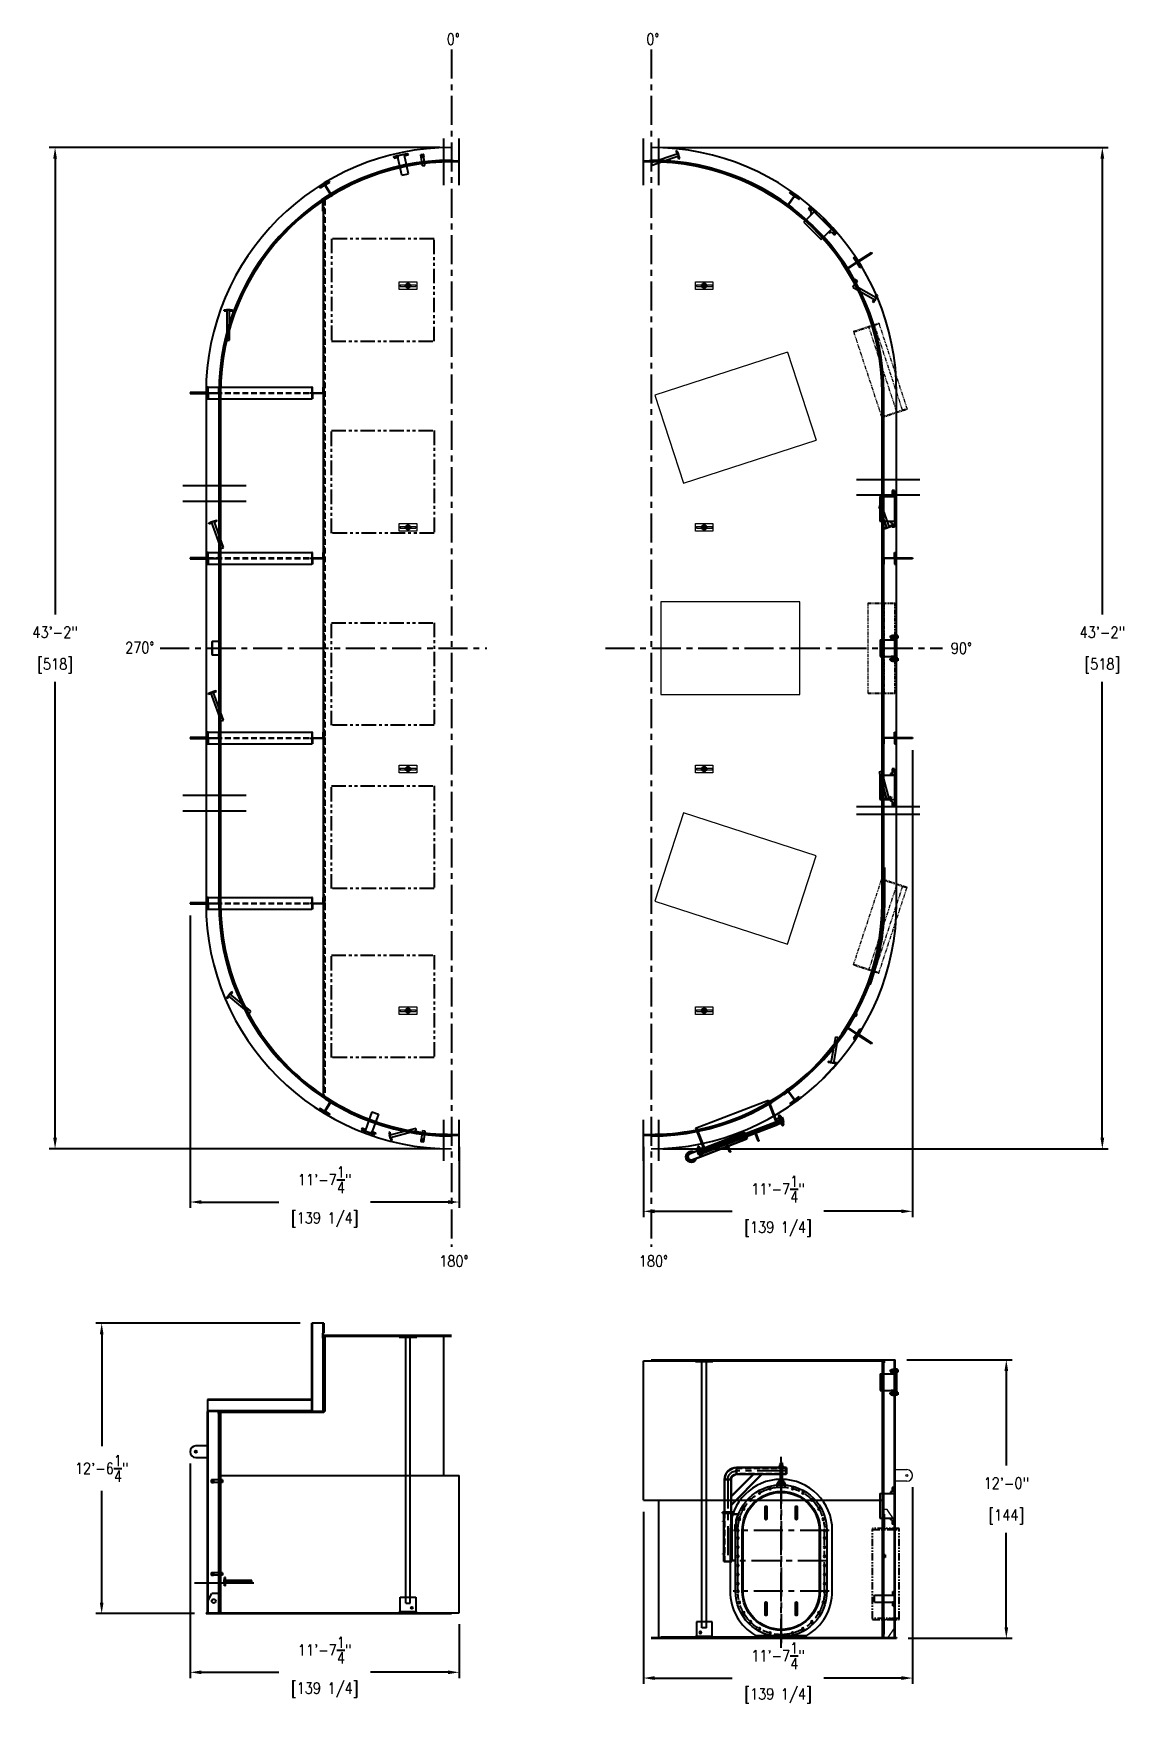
# Model space of a CAD drawing. Extents: x -3358 to -2794, y -13 to 855.
import ezdxf
from ezdxf.enums import TextEntityAlignment as Align

# ---------------------------------------------------------------- set-up
doc = ezdxf.new("R2010")
doc.units = 0
doc.header["$LTSCALE"] = 12
doc.header["$MEASUREMENT"] = 0
doc.header["$PDMODE"] = 33
doc.header["$PDSIZE"] = -0.5
for name, pattern in [('CENTER', [2, 1.25, -0.25, 0.25, -0.25]), ('HIDDEN', [0.375, 0.25, -0.125]), ('PHANTOM2', [1.25, 0.625, -0.125, 0.125, -0.125, 0.125, -0.125])]:
    doc.linetypes.add(name, pattern=pattern)
doc.layers.get('Defpoints').update_dxf_attribs({"linetype": 'CONTINUOUS'})
for name, color, linetype in [('1 PIPE', 7, 'CONTINUOUS'), ('1-150-RFSO', 14, 'CONTINUOUS'), ('12 PIPE', 7, 'CONTINUOUS'), ('12-150-RFSO', 14, 'CONTINUOUS'), ('2 PIPE', 7, 'CONTINUOUS'), ('3 PIPE', 7, 'CONTINUOUS'), ('3-150-RFSO', 14, 'CONTINUOUS'), ('3-4-10NC-HHBOLT', 32, 'CONTINUOUS'), ('3-4-10NC-HHNUT', 32, 'CONTINUOUS'), ('3-4-THRDCPLG', 14, 'CONTINUOUS'), ('6X20', 3, 'CONTINUOUS'), ('8 PIPE', 7, 'CONTINUOUS'), ('8-150-BLIND', 14, 'CONTINUOUS'), ('8-150-RFSO', 14, 'CONTINUOUS'), ('CENTER', 6, 'CENTER'), ('COVER', 3, 'CONTINUOUS'), ('DIM', 1, 'CONTINUOUS'), ('EXTERNALS', 3, 'CONTINUOUS'), ('FLG', 2, 'CONTINUOUS'), ('HANDLE', 2, 'CONTINUOUS'), ('INTERNALS', 1, 'CONTINUOUS'), ('muoto', 4, 'CONTINUOUS'), ('NAMEPLATE', 1, 'CONTINUOUS'), ('NECK', 242, 'CONTINUOUS'), ('REPAD', 7, 'CONTINUOUS'), ('ROOF', 140, 'CONTINUOUS'), ('SHELL', 40, 'CONTINUOUS'), ('stack conn.', 191, 'CONTINUOUS'), ('TEXT', 4, 'CONTINUOUS')]:
    doc.layers.add(name, color=color, linetype=linetype)
for name, color, linetype, lineweight in [('AM_0', 7, 'CONTINUOUS', 30), ('AM_11', 92, 'PHANTOM2', 25), ('AM_3', 6, 'HIDDEN', 25), ('AM_7', 142, 'CENTER', 25), ('Equipment-AM_0', 7, 'CONTINUOUS', 50), ('Equipment-AM_11', 92, 'PHANTOM2', 25), ('Equipment-AM_3', 6, 'HIDDEN', 25), ('Process-AM_7', 142, 'CENTER', 25)]:
    doc.layers.add(name, color=color, linetype=linetype, lineweight=lineweight)
doc.styles.add('ROMANS', font='ROMANS.shx', dxfattribs={"width": 0.85, "height": 5.76})
doc.styles.get("Standard").update_dxf_attribs({"font": 'sanss___.ttf'})
doc.dimstyles.get("Standard").update_dxf_attribs({"dimtxt": 0.18, "dimasz": 0.18, "dimexe": 0.18, "dimexo": 0.0625, "dimgap": 0.09, "dimtad": 0, "dimtih": 1, "dimtoh": 1, "dimdec": 4, "dimzin": 0, "dimdsep": 46, "dimtxsty": 'Standard', "dimcen": 0.09, "dimadec": 0, "dimazin": 0, "dimtfac": 1, "dimtdec": 4, "dimtofl": 0, "dimtmove": 0, "dimatfit": 3, "dimfxl": 1, "dimtolj": 1, "dimtzin": 0, "dimarcsym": 0})

msp = doc.modelspace()

# ---------------------------------------------------------------- texts
at = {"layer": 'DIM', "style": 'ROMANS', "width": 0.85}
for s, p in [('0%%D', (-3141.12065, 852.32631)), ('0%%D', (-3037.86702, 852.32631)), ('270%%D', (-3303.30748, 537.62579)), ('90%%D', (-2878.29822, 537.25054)), ('180%%D', (-3140.82363, 220.29166)), ('180%%D', (-3037.57, 220.29166))]:
    msp.add_text(s, height=5.76, dxfattribs=at).set_placement(p, align=Align.MIDDLE_CENTER)

# ---------------------------------------------------------------- blocks, each defined once
blk = doc.blocks.new('A$C43fa0972')
at = {"layer": 'Equipment-AM_11'}
for points in [[(-62.12, 158.75), (-8.98, 158.75), (-8.98, 211.8), (-62.12, 211.8)], [(-62.12, 112.56), (-8.98, 112.56), (-8.98, 59.51), (-62.12, 59.51)], [(-62.12, 13.13), (-8.98, 13.13), (-8.98, -39.92), (-62.12, -39.92)], [(-62.12, -71.31), (-8.98, -71.31), (-8.98, -124.37), (-62.12, -124.37)], [(-62.12, -158.75), (-8.98, -158.75), (-8.98, -211.8), (-62.12, -211.8)]]:
    blk.add_lwpolyline(points, close=True, dxfattribs=at)
blk = doc.blocks.new('A$C1b871768')
at = {"layer": '6X20'}
for p, q in [((-5.88, 3), (-6.25, 3)), ((-6.25, 3), (-6.25, -3)), ((-5.88, 0.44), (-5.88, 3)), ((-5.5, 0.12), (-0.75, 0.12)), ((-0.38, 3), (0, 3)), ((-0.38, 0.44), (-0.38, 3)), ((0, 3), (0, -3)), ((-5.88, -3), (-6.25, -3)), ((-5.88, -0.44), (-5.88, -3)), ((-5.5, -0.12), (-0.75, -0.12)), ((-0.38, -0.44), (-0.38, -3)), ((-0.38, -3), (0, -3))]:
    blk.add_line(p, q, dxfattribs=at)
for points in [[(-5.5, 0.12, -0.083285), (-5.65, 0.15, -0.09084), (-5.77, 0.22, -0.104065), (-5.85, 0.32, -0.115836), (-5.88, 0.44, -0.115836)], [(-0.75, 0.12, 0.083285), (-0.6, 0.15, 0.09084), (-0.48, 0.22, 0.104065), (-0.4, 0.32, 0.115836), (-0.38, 0.44, 0.115836)], [(-5.5, -0.12, 0.083285), (-5.65, -0.15, 0.09084), (-5.77, -0.22, 0.104065), (-5.85, -0.32, 0.115836), (-5.88, -0.44, 0.115836)], [(-0.75, -0.12, -0.083285), (-0.6, -0.15, -0.09084), (-0.48, -0.22, -0.104065), (-0.4, -0.32, -0.115836), (-0.38, -0.44, -0.115836)]]:
    blk.add_lwpolyline(points, format="xyb", dxfattribs=at)
at = {"layer": 'CENTER'}
blk.add_line((-7.24, 0), (0.99, 0), dxfattribs=at)
blk = doc.blocks.new('A$C379cbd7f')
at = {"layer": '2 PIPE'}
for radius in [1.19, 1.03]:
    blk.add_circle((4.5, 2), radius, dxfattribs=at)
at = {"layer": 'EXTERNALS', "lineweight": 18}
for p, q in [((0, 0), (0, 4)), ((0, 4), (9, 4)), ((9, 0), (0, 0)), ((0.5, 2.38), (0.5, 1.62)), ((0.5, 2.38), (3.37, 2.38)), ((0.5, 1.62), (3.37, 1.62)), ((3.54, 2.38), (5.46, 2.38)), ((3.54, 1.62), (5.46, 1.62)), ((5.63, 2.38), (8.5, 2.38)), ((5.63, 1.62), (8.5, 1.62)), ((8.5, 2.38), (8.5, 1.62)), ((9, 4), (9, 0))]:
    blk.add_line(p, q, dxfattribs=at)
at = {"layer": 'Process-AM_7'}
for p, q in [((2.75, 2), (6.25, 2)), ((4.5, 0.25), (4.5, 3.75))]:
    blk.add_line(p, q, dxfattribs=at)
blk = doc.blocks.new('A$C067614a1')
at = {"layer": '12 PIPE'}
for p, q in [((-1.67, 6.37), (5.88, 6.37)), ((-1.67, 6.37), (-1.67, -6.38)), ((5.88, 6.37), (5.88, -6.38)), ((-1.67, -6.38), (5.88, -6.38))]:
    blk.add_line(p, q, dxfattribs=at)
at = {"layer": '12-150-RFSO'}
for p, q in [((4.76, 9.5), (4.76, 7.19)), ((5.95, 9.5), (4.76, 9.5)), ((5.95, 9), (4.76, 9)), ((5.95, 9.5), (5.95, 7.5)), ((4.76, 7.19), (3.82, 7.19)), ((3.82, 7.19), (3.82, 6.37)), ((6.01, 6.44), (3.82, 6.44)), ((5.95, 8), (4.76, 8)), ((5.95, 7.5), (6.01, 7.5)), ((6.01, 7.5), (6.01, -7.5)), ((3.82, -6.38), (3.82, -7.19)), ((6.01, -6.44), (3.82, -6.44)), ((4.76, -7.19), (3.82, -7.19)), ((4.76, -7.19), (4.76, -9.5)), ((5.95, -8), (4.76, -8)), ((5.95, -7.5), (5.95, -9.5)), ((5.95, -7.5), (6.01, -7.5)), ((5.95, -9), (4.76, -9)), ((5.95, -9.5), (4.76, -9.5))]:
    blk.add_line(p, q, dxfattribs=at)
at = {"layer": 'CENTER'}
for p, q in [((6.19, 8.5), (4.51, 8.5)), ((6.19, -8.5), (4.51, -8.5))]:
    blk.add_line(p, q, dxfattribs=at)
at = {"layer": 'REPAD'}
for p, q in [((0, 10.87), (0.25, 10.87)), ((0, -10.87), (0.25, -10.87))]:
    blk.add_line(p, q, dxfattribs=at)
for points in [[(0.25, 6.37), (0.25, 10.87)], [(0.25, -6.38), (0.25, -10.87)]]:
    blk.add_lwpolyline(points, dxfattribs=at)
blk = doc.blocks.new('A$Cff0bea57')
at = {"layer": '3-4-THRDCPLG'}
for p, q in [((-0.69, 1), (-0.69, 0)), ((-0.69, 1), (0.69, 1)), ((0.69, 0), (-0.69, 0)), ((-0.51, 0.45), (-0.53, 1)), ((-0.51, 0.45), (0.51, 0.45)), ((-0.46, 0.45), (-0.46, 0)), ((0.46, 0.45), (0.46, 0)), ((0.51, 0.45), (0.53, 1)), ((0.69, 1), (0.69, 0))]:
    blk.add_line(p, q, dxfattribs=at)
blk = doc.blocks.new('A$Ce1fdb81c')
at = {"layer": '12 PIPE'}
for p, q in [((-5.58, 3.51), (-0.06, 8.68)), ((-5.58, 3.51), (3.14, -5.8)), ((-0.06, 8.68), (8.65, -0.63)), ((3.14, -5.8), (8.65, -0.63))]:
    blk.add_line(p, q, dxfattribs=at)
at = {"layer": '12-150-RFSO'}
for p, q in [((-2.15, 11), (-3.02, 10.19)), ((-3.02, 10.19), (-1.44, 8.5)), ((-1.81, 10.63), (-2.67, 9.82)), ((-2.15, 11), (-0.78, 9.54)), ((-1.12, 9.9), (-1.99, 9.09)), ((-0.01, 8.81), (-1.61, 7.31)), ((-0.78, 9.54), (-0.74, 9.58)), ((-0.74, 9.58), (9.51, -1.37)), ((-1.44, 8.5), (-2.12, 7.86)), ((-2.12, 7.86), (-1.57, 7.27)), ((7.15, -2.04), (7.7, -2.64)), ((8.79, -0.6), (7.19, -2.09)), ((8.39, -2), (7.7, -2.64)), ((8.39, -2), (9.97, -3.68)), ((9.81, -1.78), (8.94, -2.59)), ((9.47, -1.41), (9.51, -1.37)), ((9.47, -1.41), (10.83, -2.87)), ((10.49, -2.51), (9.62, -3.32)), ((10.83, -2.87), (9.97, -3.68))]:
    blk.add_line(p, q, dxfattribs=at)
at = {"layer": 'CENTER'}
for p, q in [((-1.28, 10.44), (-2.51, 9.29)), ((10.33, -1.97), (9.1, -3.12))]:
    blk.add_line(p, q, dxfattribs=at)
at = {"layer": 'REPAD'}
for p, q in [((-7.78, 7.6), (-7.62, 7.78)), ((7.06, -8.27), (7.26, -8.12))]:
    blk.add_line(p, q, dxfattribs=at)
for points in [[(-4.3, 4.71, 0.009403), (-7.62, 7.78)], [(7.26, -8.12, 0.009403), (4.41, -4.6, 0.009403)]]:
    blk.add_lwpolyline(points, format="xyb", dxfattribs=at)
blk = doc.blocks.new('A$C5abb7c81')
at = {"layer": '3-4-10NC-HHBOLT'}
for p, q in [((-6.44, 1.61), (-6.52, 1.56)), ((-6.52, 1.56), (-6.52, 1.12)), ((-6.52, 1.12), (-5.23, 1.12)), ((-6.44, 1.61), (-5.31, 1.61)), ((-6.25, -2.32), (-6.25, 1.12)), ((-6.2, 1.56), (-6.2, 1.12)), ((-5.55, 1.56), (-5.55, 1.12)), ((-5.5, -2.32), (-5.5, 1.12)), ((-5.31, 1.61), (-5.23, 1.56)), ((-5.23, 1.56), (-5.23, 1.12)), ((5.31, 1.61), (5.23, 1.56)), ((5.23, 1.56), (5.23, 1.12)), ((6.52, 1.12), (5.23, 1.12)), ((6.44, 1.61), (5.31, 1.61)), ((5.5, -2.32), (5.5, 1.12)), ((5.55, 1.56), (5.55, 1.12)), ((6.2, 1.56), (6.2, 1.12)), ((6.25, -2.32), (6.25, 1.12)), ((6.44, 1.61), (6.52, 1.56)), ((6.52, 1.56), (6.52, 1.12)), ((-6.25, -2.32), (-5.5, -2.32)), ((-6.19, -2.38), (-6.25, -2.32)), ((-6.19, -0.62), (-5.56, -0.62)), ((-6.19, -2.38), (-5.56, -2.38)), ((-5.56, -2.38), (-5.5, -2.32)), ((5.56, -2.38), (5.5, -2.32)), ((6.25, -2.32), (5.5, -2.32)), ((6.19, -2.38), (5.56, -2.38)), ((6.19, -2.38), (6.25, -2.32))]:
    blk.add_line(p, q, dxfattribs=at)
at = {"layer": '3-4-10NC-HHBOLT', "linetype": 'HIDDEN'}
for p, q in [((-6.19, -2.32), (-6.19, 1.12)), ((-5.56, -2.32), (-5.56, 1.12)), ((5.56, -2.32), (5.56, 1.12)), ((6.19, -2.32), (6.19, 1.12))]:
    blk.add_line(p, q, dxfattribs=at)
at = {"layer": '3-4-10NC-HHBOLT'}
for centre, radius, start, end in [((-6.36, 1.32), 0.288, 55.61575, 124.38425), ((-5.88, 0.53), 1.07, 72.41205, 107.58795), ((-5.39, 1.32), 0.288, 55.61575, 124.38425), ((5.39, 1.32), 0.288, 55.61575, 124.38425), ((5.88, 0.53), 1.07, 72.41205, 107.58795), ((6.36, 1.32), 0.288, 55.61575, 124.38425)]:
    blk.add_arc(centre, radius, start, end, dxfattribs=at)
at = {"layer": '3-4-10NC-HHNUT'}
for p, q in [((-6.52, -1.18), (-6.44, -1.12)), ((-6.52, -1.74), (-6.52, -1.18)), ((-6.52, -1.74), (-6.44, -1.79)), ((-6.44, -1.12), (-5.31, -1.12)), ((-6.44, -1.79), (-5.31, -1.79)), ((-6.2, -1.74), (-6.2, -1.18)), ((-5.55, -1.74), (-5.55, -1.18)), ((-5.23, -1.18), (-5.31, -1.12)), ((-5.23, -1.74), (-5.31, -1.79)), ((-5.23, -1.74), (-5.23, -1.18)), ((5.23, -1.18), (5.31, -1.12)), ((5.23, -1.74), (5.23, -1.18)), ((5.23, -1.74), (5.31, -1.79)), ((6.44, -1.12), (5.31, -1.12)), ((6.44, -1.79), (5.31, -1.79)), ((5.55, -1.74), (5.55, -1.18)), ((6.2, -1.74), (6.2, -1.18)), ((6.52, -1.18), (6.44, -1.12)), ((6.52, -1.74), (6.44, -1.79)), ((6.52, -1.74), (6.52, -1.18))]:
    blk.add_line(p, q, dxfattribs=at)
for centre, radius, start, end in [((-6.36, -1.41), 0.288, 55.61575, 124.38425), ((-6.36, -1.5), 0.288, 235.61575, 304.38425), ((-5.88, -2.2), 1.07, 72.41205, 107.58795), ((-5.88, -0.72), 1.07, 252.41205, 287.58795), ((-5.39, -1.41), 0.288, 55.61575, 124.38425), ((-5.39, -1.5), 0.288, 235.61575, 304.38425), ((5.39, -1.41), 0.288, 55.61575, 124.38425), ((5.39, -1.5), 0.288, 235.61575, 304.38425), ((5.88, -2.2), 1.07, 72.41205, 107.58795), ((5.88, -0.72), 1.07, 252.41205, 287.58795), ((6.36, -1.41), 0.288, 55.61575, 124.38425), ((6.36, -1.5), 0.288, 235.61575, 304.38425)]:
    blk.add_arc(centre, radius, start, end, dxfattribs=at)
at = {"layer": '8-150-BLIND'}
for p, q in [((-6.75, 1.12), (-6.75, 0.06)), ((6.75, 1.12), (-6.75, 1.12)), ((-5.31, 0.06), (-6.75, 0.06)), ((-6.31, 0.06), (-6.31, 1.12)), ((-5.44, 0.06), (-5.44, 1.12)), ((-5.31, 0.06), (-5.31, 0)), ((5.31, 0), (-5.31, 0)), ((5.31, 0.06), (5.31, 0)), ((6.75, 0.06), (5.31, 0.06)), ((5.44, 0.06), (5.44, 1.12)), ((6.31, 0.06), (6.31, 1.12)), ((6.75, 1.12), (6.75, 0.06))]:
    blk.add_line(p, q, dxfattribs=at)
at = {"layer": '8-150-RFSO'}
blk.add_line((-5.31, 0), (5.31, 0), dxfattribs=at)
at = {"layer": 'CENTER'}
for p, q in [((-5.88, 2.22), (-5.88, -2.64)), ((5.88, 2.22), (5.88, -2.64))]:
    blk.add_line(p, q, dxfattribs=at)
blk = doc.blocks.new('A$Ccf04fb3b')
at = {"layer": 'COVER'}
for p, q in [((-22.88, 0), (-22.88, 1.25)), ((-22, 0), (-22, 1.25))]:
    blk.add_line(p, q, dxfattribs=at)
at = {"layer": 'FLG'}
for p, q in [((-23.62, 0), (-23.62, 1.25)), ((-23.62, 0.87), (-20.16, 0.87)), ((-23.62, 0), (-20.16, 0)), ((-20.16, 0), (-20.16, 1.25)), ((-20.16, 0), (20.16, 0)), ((20.16, 0), (20.16, 1.25)), ((23.62, 0.87), (20.16, 0.87)), ((23.62, 0), (20.16, 0)), ((23.62, 0), (23.62, 1.25))]:
    blk.add_line(p, q, dxfattribs=at)
at = {"layer": 'muoto'}
for p, q in [((-23.62, 1.25), (23.62, 1.25)), ((-23.62, 0.87), (23.62, 0.87))]:
    blk.add_line(p, q, dxfattribs=at)
blk = doc.blocks.new('A$C33178090')
at = {"layer": '3-4-10NC-HHBOLT'}
for p, q in [((-22.75, -6.13), (-22.81, -6.18)), ((-22.06, -6.18), (-22.81, -6.18)), ((-22.81, -6.18), (-22.81, -11.57)), ((-22.12, -6.13), (-22.75, -6.13)), ((-22.12, -6.13), (-22.06, -6.18)), ((-22.06, -6.18), (-22.06, -11.57)), ((22.12, -6.13), (22.06, -6.18)), ((22.06, -6.18), (22.81, -6.18)), ((22.06, -6.18), (22.06, -11.57)), ((22.12, -6.13), (22.75, -6.13)), ((22.75, -6.13), (22.81, -6.18)), ((22.81, -6.18), (22.81, -11.57)), ((-22.06, -11.57), (-22.81, -11.57)), ((-22.75, -11.62), (-22.81, -11.57)), ((-22.12, -11.62), (-22.75, -11.62)), ((-22.12, -11.62), (-22.06, -11.57)), ((22.06, -11.57), (22.81, -11.57)), ((22.12, -11.62), (22.06, -11.57)), ((22.12, -11.62), (22.75, -11.62)), ((22.75, -11.62), (22.81, -11.57))]:
    blk.add_line(p, q, dxfattribs=at)
at = {"layer": '3-4-10NC-HHBOLT', "linetype": 'HIDDEN'}
for p, q in [((-22.75, -6.18), (-22.75, -11.57)), ((-22.12, -6.18), (-22.12, -11.57)), ((22.12, -6.18), (22.12, -11.57)), ((22.75, -6.18), (22.75, -11.57))]:
    blk.add_line(p, q, dxfattribs=at)
at = {"layer": '3-4-10NC-HHNUT'}
for p, q in [((-23.09, -6.89), (-23, -6.84)), ((-23.09, -7.45), (-23.09, -6.89)), ((-23.09, -7.45), (-23, -7.5)), ((-21.88, -6.84), (-23, -6.84)), ((-21.88, -7.5), (-23, -7.5)), ((-22.76, -7.45), (-22.76, -6.89)), ((-22.11, -7.45), (-22.11, -6.89)), ((-21.79, -6.89), (-21.88, -6.84)), ((-21.79, -7.45), (-21.88, -7.5)), ((-21.79, -7.45), (-21.79, -6.89)), ((21.79, -6.89), (21.88, -6.84)), ((21.79, -7.45), (21.79, -6.89)), ((21.79, -7.45), (21.88, -7.5)), ((21.88, -6.84), (23, -6.84)), ((21.88, -7.5), (23, -7.5)), ((22.11, -7.45), (22.11, -6.89)), ((22.76, -7.45), (22.76, -6.89)), ((23.09, -6.89), (23, -6.84)), ((23.09, -7.45), (23, -7.5)), ((23.09, -7.45), (23.09, -6.89)), ((-23.09, -10.3), (-23, -10.25)), ((-23.09, -10.3), (-23.09, -10.86)), ((-23.09, -10.86), (-23, -10.91)), ((-21.88, -10.25), (-23, -10.25)), ((-21.88, -10.91), (-23, -10.91)), ((-22.76, -10.3), (-22.76, -10.86)), ((-22.11, -10.3), (-22.11, -10.86)), ((-21.79, -10.3), (-21.88, -10.25)), ((-21.79, -10.86), (-21.88, -10.91)), ((-21.79, -10.3), (-21.79, -10.86)), ((21.79, -10.3), (21.88, -10.25)), ((21.79, -10.3), (21.79, -10.86)), ((21.79, -10.86), (21.88, -10.91)), ((21.88, -10.25), (23, -10.25)), ((21.88, -10.91), (23, -10.91)), ((22.11, -10.3), (22.11, -10.86)), ((22.76, -10.3), (22.76, -10.86)), ((23.09, -10.3), (23, -10.25)), ((23.09, -10.86), (23, -10.91)), ((23.09, -10.3), (23.09, -10.86))]:
    blk.add_line(p, q, dxfattribs=at)
for centre, radius, start, end in [((-22.92, -7.12), 0.288, 55.61575, 124.38425), ((-22.92, -7.21), 0.288, 235.61575, 304.38425), ((-22.44, -7.91), 1.07, 72.41205, 107.58795), ((-22.44, -6.43), 1.07, 252.41205, 287.58795), ((-21.95, -7.12), 0.288, 55.61575, 124.38425), ((-21.95, -7.21), 0.288, 235.61575, 304.38425), ((21.95, -7.12), 0.288, 55.61575, 124.38425), ((21.95, -7.21), 0.288, 235.61575, 304.38425), ((22.44, -7.91), 1.07, 72.41205, 107.58795), ((22.44, -6.43), 1.07, 252.41205, 287.58795), ((22.92, -7.12), 0.288, 55.61575, 124.38425), ((22.92, -7.21), 0.288, 235.61575, 304.38425), ((-22.92, -10.54), 0.288, 55.61575, 124.38425), ((-22.92, -10.63), 0.288, 235.61575, 304.38425), ((-22.44, -11.32), 1.07, 72.41205, 107.58795), ((-22.44, -9.84), 1.07, 252.41205, 287.58795), ((-21.95, -10.54), 0.288, 55.61575, 124.38425), ((-21.95, -10.63), 0.288, 235.61575, 304.38425), ((21.95, -10.54), 0.288, 55.61575, 124.38425), ((21.95, -10.63), 0.288, 235.61575, 304.38425), ((22.44, -11.32), 1.07, 72.41205, 107.58795), ((22.44, -9.84), 1.07, 252.41205, 287.58795), ((22.92, -10.54), 0.288, 55.61575, 124.38425), ((22.92, -10.63), 0.288, 235.61575, 304.38425)]:
    blk.add_arc(centre, radius, start, end, dxfattribs=at)
at = {"layer": 'AM_0'}
for p, q in [((-27.57, -8.04), (-27.5, -8.04)), ((-23.07, -8.06), (-27.57, -8.06)), ((2.6, -8.06), (-23.07, -8.06)), ((-23.07, -8.06), (-23.07, -11.56)), ((-23.07, -11.56), (-23.07, -8.06)), ((2.6, -8.06), (2.6, -11.56)), ((2.79, -8.26), (2.6, -8.26)), ((2.79, -8.26), (2.79, -11.37)), ((-27.57, -11.56), (-23.07, -11.56)), ((-23.07, -11.56), (2.6, -11.56)), ((-1.42, -10.92), (-1.42, -8.71)), ((-1.42, -8.71), (1.57, -8.71)), ((-1.42, -10.92), (1.57, -10.92)), ((-0.68, -9.81), (-0.51, -9.52)), ((-0.68, -9.81), (-0.51, -10.11)), ((-0.51, -9.52), (-0.34, -9.22)), ((-0.51, -10.11), (-0.34, -10.4)), ((0, -9.22), (-0.34, -9.22)), ((0, -10.4), (-0.34, -10.4)), ((0.34, -9.22), (0, -9.22)), ((0.34, -10.4), (0, -10.4)), ((0.51, -9.52), (0.34, -9.22)), ((0.51, -10.11), (0.34, -10.4)), ((0.68, -9.81), (0.51, -9.52)), ((0.68, -9.81), (0.51, -10.11)), ((1.57, -10.92), (1.57, -8.71)), ((2.6, -11.37), (2.79, -11.37))]:
    blk.add_line(p, q, dxfattribs=at)
at = {"layer": 'AM_0', "flags": 128}
blk.add_lwpolyline([(-27.34, -11.57), (-27.42, -11.58), (-27.57, -11.58)], dxfattribs=at)
at = {"layer": 'AM_0'}
blk.add_circle((0, -9.81), 0.394, dxfattribs=at)
for centre, radius, start, end in [((-27.57, -9.81), 2.76, 39.41998, 320.58002), ((-27.57, -9.81), 1.77, 81.03282, 278.96718), ((-27.57, -9.81), 1.77, 89.95969, 270), ((-27.57, -9.81), 1.75, 90, 270), ((0, -9.81), 0.591, 150, 210), ((0, -9.81), 0.591, 90, 150), ((0, -9.81), 0.591, 210, 270), ((0, -9.81), 0.591, 30, 90), ((0, -9.81), 0.591, 270, 330), ((0, -9.81), 0.591, 330, 30)]:
    blk.add_arc(centre, radius, start, end, dxfattribs=at)
at = {"layer": 'COVER'}
for p, q in [((-23.62, -7.5), (-23.62, -10.25)), ((-22.88, -9), (-22.88, -7.5)), ((-22, -9), (-22, -7.5)), ((22, -9), (22, -7.5)), ((22.88, -9), (22.88, -7.5))]:
    blk.add_line(p, q, dxfattribs=at)
at = {"layer": 'FLG'}
for p, q in [((-23.62, -7.5), (-20.16, -7.5)), ((-23.62, -7.5), (-23.62, -9)), ((-23.62, -8.62), (-20.16, -8.62)), ((-20.16, -7.5), (-20.16, -9)), ((23.62, -7.5), (20.16, -7.5)), ((20.16, -7.5), (20.16, -9)), ((23.62, -8.62), (20.16, -8.62)), ((23.62, -7.5), (23.62, -9))]:
    blk.add_line(p, q, dxfattribs=at)
at = {"layer": 'HANDLE'}
for p, q in [((-8.12, -14.5), (-8.12, -10.25)), ((-7.62, -14.5), (-7.62, -10.25)), ((7.62, -14.5), (7.62, -10.25)), ((8.12, -14.5), (8.12, -10.25))]:
    blk.add_line(p, q, dxfattribs=at)
for centre in [(-7.87, -14.5), (7.87, -14.5)]:
    blk.add_circle(centre, 0.25, dxfattribs=at)
at = {"layer": 'muoto'}
blk.add_line((-23.62, -9), (23.62, -9), dxfattribs=at)
at = {"layer": 'NECK'}
for p, q in [((-20.16, 3.21), (20.16, 3.21)), ((-20.16, 3.21), (-20.16, -8.62)), ((-19.66, 3.21), (-19.66, -8.62)), ((19.66, 3.21), (19.66, -8.62)), ((20.16, 3.21), (20.16, -7.5)), ((-19.66, -8.62), (-20.16, -8.62)), ((-20.16, -8.62), (20.16, -8.62)), ((19.66, -8.62), (20.16, -8.62))]:
    blk.add_line(p, q, dxfattribs=at)
at = {"layer": 'COVER'}
blk.add_blockref('A$Ccf04fb3b', (0, -10.25), dxfattribs=at)
blk = doc.blocks.new('A$Ca259bb44')
at = {"layer": '1 PIPE'}
for p, q in [((-0.47, 1.57), (-1.16, -4.08)), ((-0.47, 1.57), (0.84, 1.41)), ((0.84, 1.41), (0.14, -4.24))]:
    blk.add_line(p, q, dxfattribs=at)
at = {"layer": 'AM_0'}
for p, q in [((-1.16, -4.08), (0.14, -4.24)), ((-1.14, -3.89), (-1.14, -3.88)), ((-1.13, -3.79), (-1.13, -3.78)), ((-1.12, -3.69), (-1.12, -3.68)), ((-1.11, -3.59), (-1.1, -3.58)), ((-1.1, -3.95), (-1.09, -3.93)), ((-1.09, -3.49), (-1.09, -3.48)), ((-1.08, -3.4), (-1.08, -3.38)), ((-1.08, -3.85), (-1.08, -3.83)), ((-1.07, -3.3), (-1.07, -3.28)), ((-1.07, -3.76), (-1.07, -3.73)), ((-1.06, -3.2), (-1.05, -3.18)), ((-1.06, -3.66), (-1.06, -3.63)), ((-1.05, -3.56), (-1.04, -3.53)), ((-1.03, -3), (-1.04, -3.09)), ((-1.04, -3.09), (-0.98, -3.06)), ((-1.04, -3.1), (-1.04, -3.09)), ((-1.03, -3.46), (-1.03, -3.43)), ((-1.02, -3.36), (-1.02, -3.33)), ((-1.01, -3.26), (-1.01, -3.23)), ((-1, -3.16), (-0.99, -3.14)), ((-0.98, -3.06), (-0.98, -3.04)), ((0.1, -4.13), (0.1, -4.15)), ((0.11, -4.03), (0.11, -4.05)), ((0.12, -3.93), (0.12, -3.96)), ((0.14, -3.83), (0.13, -3.86)), ((0.15, -4.19), (0.14, -4.24)), ((0.15, -3.73), (0.15, -3.76)), ((0.16, -3.63), (0.16, -3.66)), ((0.16, -4.09), (0.16, -4.11)), ((0.17, -3.53), (0.17, -3.56)), ((0.17, -3.99), (0.17, -4.01)), ((0.19, -3.44), (0.18, -3.46)), ((0.18, -3.89), (0.18, -3.91)), ((0.2, -3.34), (0.19, -3.36)), ((0.19, -3.8), (0.19, -3.81)), ((0.21, -3.24), (0.21, -3.26)), ((0.21, -3.7), (0.21, -3.71)), ((0.22, -3.6), (0.22, -3.61)), ((0.23, -3.5), (0.23, -3.51)), ((0.24, -3.4), (0.24, -3.41)), ((0.26, -3.3), (0.26, -3.31))]:
    blk.add_line(p, q, dxfattribs=at)
at = {"layer": 'AM_0', "flags": 128}
for points in [[(-1.15, -3.98), (-1.12, -3.96), (-1.09, -3.95)], [(0.14, -4.19), (0.13, -4.19), (0.08, -4.18), (0.01, -4.17), (-0.09, -4.15), (-0.22, -4.13), (-0.2, -4.13), (-0.35, -4.11), (-0.51, -4.08), (-0.49, -4.08), (-0.65, -4.06), (-0.79, -4.04), (-0.91, -4.02), (-1.02, -4), (-1.09, -3.99), (-1.14, -3.98), (-1.15, -3.98), (-1.15, -3.98)], [(-1.14, -3.88), (-1.11, -3.87), (-1.08, -3.85)], [(0.16, -4.09), (0.14, -4.09), (0.1, -4.08), (0.02, -4.07), (-0.08, -4.05), (-0.21, -4.03), (-0.19, -4.03), (-0.34, -4.01), (-0.5, -3.99), (-0.48, -3.98), (-0.63, -3.96), (-0.78, -3.94), (-0.9, -3.92), (-1, -3.91), (-1.08, -3.89), (-1.13, -3.88), (-1.14, -3.88), (-1.13, -3.88)], [(-1.09, -3.93), (-1.11, -3.91), (-1.14, -3.89)], [(0.15, -4.11), (0.16, -4.11), (0.14, -4.1), (0.09, -4.09), (0.02, -4.08), (-0.08, -4.06), (-0.21, -4.04), (-0.19, -4.04), (-0.34, -4.02), (-0.5, -4), (-0.48, -4), (-0.64, -3.97), (-0.78, -3.95), (-0.9, -3.93), (-1, -3.92), (-1.08, -3.91), (-1.13, -3.9), (-1.14, -3.89)], [(0.17, -3.99), (0.15, -3.99), (0.11, -3.98), (0.03, -3.97), (-0.07, -3.95), (-0.19, -3.93), (-0.17, -3.93), (-0.33, -3.91), (-0.49, -3.89), (-0.47, -3.88), (-0.62, -3.86), (-0.76, -3.84), (-0.89, -3.82), (-0.99, -3.81), (-1.07, -3.79), (-1.11, -3.78), (-1.13, -3.78), (-1.12, -3.78)], [(-1.08, -3.83), (-1.1, -3.81), (-1.13, -3.79)], [(0.17, -4.01), (0.17, -4.01), (0.15, -4), (0.11, -3.99), (0.03, -3.98), (-0.07, -3.96), (-0.2, -3.94), (-0.17, -3.94), (-0.33, -3.92), (-0.49, -3.9), (-0.47, -3.9), (-0.62, -3.87), (-0.77, -3.85), (-0.89, -3.83), (-0.99, -3.82), (-1.07, -3.81), (-1.11, -3.8), (-1.13, -3.79)], [(0.18, -3.89), (0.17, -3.89), (0.12, -3.88), (0.04, -3.87), (-0.06, -3.85), (-0.18, -3.83), (-0.16, -3.83), (-0.31, -3.81), (-0.47, -3.79), (-0.46, -3.79), (-0.61, -3.76), (-0.75, -3.74), (-0.88, -3.72), (-0.98, -3.71), (-1.05, -3.69), (-1.1, -3.69), (-1.12, -3.68), (-1.11, -3.68)], [(0.18, -3.91), (0.18, -3.91), (0.17, -3.9), (0.12, -3.89), (0.04, -3.88), (-0.06, -3.86), (-0.18, -3.85), (-0.16, -3.84), (-0.31, -3.82), (-0.48, -3.8), (-0.46, -3.8), (-0.61, -3.78), (-0.75, -3.75), (-0.88, -3.74), (-0.98, -3.72), (-1.06, -3.71), (-1.1, -3.7), (-1.12, -3.69)], [(-1.12, -3.78), (-1.09, -3.77), (-1.07, -3.75)], [(0.19, -3.81), (0.19, -3.81), (0.18, -3.8), (0.13, -3.79), (0.06, -3.78), (-0.05, -3.77), (-0.17, -3.75), (-0.15, -3.75), (-0.3, -3.72), (-0.46, -3.7), (-0.45, -3.7), (-0.6, -3.68), (-0.74, -3.66), (-0.87, -3.64), (-0.97, -3.62), (-1.04, -3.61), (-1.09, -3.6), (-1.11, -3.59)], [(-1.11, -3.68), (-1.08, -3.67), (-1.05, -3.66)], [(-1.06, -3.73), (-1.09, -3.71), (-1.11, -3.7)], [(-1.1, -3.58), (-1.07, -3.57), (-1.04, -3.56)], [(0.19, -3.79), (0.18, -3.79), (0.13, -3.78), (0.06, -3.77), (-0.04, -3.75), (-0.17, -3.73), (-0.15, -3.73), (-0.3, -3.71), (-0.46, -3.69), (-0.44, -3.69), (-0.6, -3.66), (-0.74, -3.64), (-0.86, -3.62), (-0.97, -3.61), (-1.04, -3.6), (-1.09, -3.59), (-1.1, -3.58), (-1.09, -3.58)], [(-1.05, -3.63), (-1.08, -3.61), (-1.1, -3.6)], [(0.09, -4.15), (0.08, -4.15), (0.04, -4.14), (-0.03, -4.13), (-0.13, -4.11), (-0.08, -4.12), (-0.21, -4.1), (-0.36, -4.08), (-0.51, -4.05), (-0.48, -4.05), (-0.62, -4.03), (-0.76, -4.01), (-0.87, -3.99), (-0.97, -3.98), (-1.04, -3.97), (-1.08, -3.96), (-1.1, -3.95)], [(-1.09, -3.48), (-1.06, -3.47), (-1.03, -3.46)], [(0.2, -3.7), (0.19, -3.69), (0.15, -3.68), (0.07, -3.67), (-0.03, -3.65), (-0.16, -3.63), (-0.14, -3.63), (-0.29, -3.61), (-0.45, -3.59), (-0.43, -3.59), (-0.58, -3.56), (-0.73, -3.54), (-0.85, -3.52), (-0.95, -3.51), (-1.03, -3.5), (-1.08, -3.49), (-1.09, -3.48), (-1.08, -3.48)], [(0.2, -3.71), (0.21, -3.71), (0.19, -3.7), (0.14, -3.69), (0.07, -3.68), (-0.03, -3.67), (-0.16, -3.65), (-0.14, -3.65), (-0.29, -3.62), (-0.45, -3.6), (-0.43, -3.6), (-0.59, -3.58), (-0.73, -3.56), (-0.85, -3.54), (-0.95, -3.52), (-1.03, -3.51), (-1.08, -3.5), (-1.09, -3.49)], [(-1.04, -3.53), (-1.06, -3.52), (-1.09, -3.5)], [(0.22, -3.6), (0.2, -3.59), (0.16, -3.58), (0.08, -3.57), (-0.02, -3.55), (-0.14, -3.54), (-0.12, -3.53), (-0.28, -3.51), (-0.44, -3.49), (-0.42, -3.49), (-0.57, -3.47), (-0.71, -3.44), (-0.84, -3.43), (-0.94, -3.41), (-1.02, -3.4), (-1.06, -3.39), (-1.08, -3.38), (-1.07, -3.38)], [(-1.03, -3.44), (-1.05, -3.42), (-1.08, -3.4)], [(0.22, -3.61), (0.22, -3.61), (0.2, -3.6), (0.16, -3.6), (0.08, -3.58), (-0.02, -3.57), (-0.15, -3.55), (-0.12, -3.55), (-0.28, -3.52), (-0.44, -3.5), (-0.42, -3.5), (-0.57, -3.48), (-0.72, -3.46), (-0.84, -3.44), (-0.94, -3.42), (-1.02, -3.41), (-1.07, -3.4), (-1.08, -3.4)], [(0.11, -4.05), (0.09, -4.05), (0.05, -4.04), (-0.02, -4.03), (-0.12, -4.01), (-0.23, -4), (-0.2, -4), (-0.34, -3.98), (-0.5, -3.95), (-0.47, -3.95), (-0.61, -3.93), (-0.74, -3.91), (-0.86, -3.9), (-0.95, -3.88), (-1.03, -3.87), (-1.07, -3.86), (-1.08, -3.85)], [(0.1, -4.13), (0.08, -4.12), (0.04, -4.12), (-0.03, -4.1), (-0.12, -4.09), (-0.08, -4.09), (-0.21, -4.07), (-0.35, -4.05), (-0.5, -4.03), (-0.48, -4.03), (-0.62, -4.01), (-0.75, -3.99), (-0.87, -3.97), (-0.96, -3.95), (-1.03, -3.94), (-1.08, -3.93), (-1.08, -3.93)], [(0.23, -3.5), (0.22, -3.49), (0.17, -3.48), (0.09, -3.47), (-0.01, -3.46), (-0.13, -3.44), (-0.11, -3.44), (-0.26, -3.41), (-0.42, -3.39), (-0.41, -3.39), (-0.56, -3.37), (-0.7, -3.35), (-0.83, -3.33), (-0.93, -3.31), (-1, -3.3), (-1.05, -3.29), (-1.07, -3.28), (-1.06, -3.28)], [(0.23, -3.51), (0.23, -3.51), (0.22, -3.5), (0.17, -3.5), (0.09, -3.48), (-0.01, -3.47), (-0.13, -3.45), (-0.11, -3.45), (-0.27, -3.43), (-0.43, -3.4), (-0.41, -3.4), (-0.56, -3.38), (-0.7, -3.36), (-0.83, -3.34), (-0.93, -3.32), (-1.01, -3.31), (-1.05, -3.3), (-1.07, -3.3)], [(-1.07, -3.38), (-1.04, -3.37), (-1.02, -3.36)], [(0.12, -3.96), (0.11, -3.95), (0.06, -3.94), (-0.01, -3.93), (-0.1, -3.92), (-0.22, -3.9), (-0.19, -3.9), (-0.33, -3.88), (-0.48, -3.85), (-0.45, -3.85), (-0.6, -3.83), (-0.73, -3.81), (-0.85, -3.8), (-0.94, -3.78), (-1.01, -3.77), (-1.06, -3.76), (-1.07, -3.76)], [(0.11, -4.03), (0.1, -4.03), (0.05, -4.02), (-0.02, -4), (-0.11, -3.99), (-0.23, -3.97), (-0.2, -3.97), (-0.34, -3.95), (-0.49, -3.93), (-0.46, -3.93), (-0.61, -3.91), (-0.74, -3.89), (-0.86, -3.87), (-0.95, -3.86), (-1.02, -3.84), (-1.07, -3.83), (-1.07, -3.83)], [(0.24, -3.41), (0.24, -3.41), (0.23, -3.41), (0.18, -3.4), (0.11, -3.38), (0, -3.37), (-0.12, -3.35), (-0.1, -3.35), (-0.25, -3.33), (-0.41, -3.3), (-0.4, -3.3), (-0.55, -3.28), (-0.69, -3.26), (-0.82, -3.24), (-0.92, -3.22), (-0.99, -3.21), (-1.04, -3.2), (-1.06, -3.2)], [(-1.06, -3.28), (-1.03, -3.27), (-1, -3.26)], [(-1.01, -3.34), (-1.04, -3.32), (-1.06, -3.3)], [(0.13, -3.86), (0.12, -3.85), (0.07, -3.84), (0, -3.83), (-0.09, -3.82), (-0.21, -3.8), (-0.18, -3.8), (-0.32, -3.78), (-0.47, -3.76), (-0.44, -3.76), (-0.58, -3.73), (-0.72, -3.71), (-0.84, -3.7), (-0.93, -3.68), (-1, -3.67), (-1.04, -3.66), (-1.06, -3.66)], [(0.12, -3.93), (0.11, -3.93), (0.07, -3.92), (-0.01, -3.91), (-0.1, -3.89), (-0.22, -3.87), (-0.19, -3.87), (-0.33, -3.85), (-0.48, -3.83), (-0.45, -3.83), (-0.59, -3.81), (-0.73, -3.79), (-0.84, -3.77), (-0.94, -3.76), (-1.01, -3.74), (-1.05, -3.74), (-1.06, -3.73)], [(-1.05, -3.18), (-1.02, -3.17), (-0.99, -3.16)], [(0.24, -3.4), (0.23, -3.39), (0.18, -3.38), (0.11, -3.37), (0.01, -3.36), (-0.12, -3.34), (-0.1, -3.34), (-0.25, -3.31), (-0.41, -3.29), (-0.39, -3.29), (-0.55, -3.27), (-0.69, -3.25), (-0.81, -3.23), (-0.92, -3.21), (-0.99, -3.2), (-1.04, -3.19), (-1.05, -3.18), (-1.04, -3.18)], [(-1, -3.24), (-1.03, -3.22), (-1.05, -3.2)], [(0.14, -3.76), (0.13, -3.75), (0.09, -3.74), (0.02, -3.73), (-0.08, -3.72), (-0.2, -3.7), (-0.16, -3.7), (-0.31, -3.68), (-0.46, -3.66), (-0.43, -3.66), (-0.57, -3.64), (-0.71, -3.62), (-0.82, -3.6), (-0.92, -3.58), (-0.99, -3.57), (-1.03, -3.56), (-1.05, -3.56)], [(0.14, -3.83), (0.12, -3.83), (0.08, -3.82), (0.01, -3.81), (-0.09, -3.79), (-0.2, -3.77), (-0.17, -3.77), (-0.32, -3.75), (-0.47, -3.73), (-0.44, -3.73), (-0.58, -3.71), (-0.71, -3.69), (-0.83, -3.67), (-0.93, -3.66), (-1, -3.65), (-1.04, -3.64), (-1.05, -3.63)], [(0.25, -3.3), (0.24, -3.29), (0.19, -3.28), (0.12, -3.27), (0.02, -3.26), (-0.11, -3.24), (-0.09, -3.24), (-0.24, -3.21), (-0.4, -3.19), (-0.38, -3.19), (-0.53, -3.17), (-0.68, -3.15), (-0.8, -3.13), (-0.9, -3.11), (-0.98, -3.1), (-1.03, -3.09), (-1.04, -3.09)], [(-0.99, -3.14), (-1.01, -3.12), (-1.04, -3.1)], [(0.25, -3.31), (0.26, -3.31), (0.24, -3.31), (0.19, -3.3), (0.12, -3.28), (0.02, -3.27), (-0.11, -3.25), (-0.09, -3.25), (-0.24, -3.23), (-0.4, -3.2), (-0.38, -3.2), (-0.54, -3.18), (-0.68, -3.16), (-0.8, -3.14), (-0.91, -3.12), (-0.98, -3.11), (-1.03, -3.1), (-1.04, -3.1)], [(-0.98, -3.04), (-1, -3.02), (-1.03, -3)], [(0.27, -3.21), (0.27, -3.21), (0.25, -3.21), (0.21, -3.2), (0.13, -3.19), (0.03, -3.17), (-0.1, -3.15), (-0.08, -3.15), (-0.23, -3.13), (-0.39, -3.1), (-0.37, -3.1), (-0.52, -3.08), (-0.67, -3.06), (-0.79, -3.04), (-0.89, -3.03), (-0.97, -3.01), (-1.02, -3), (-1.03, -3)], [(0.16, -3.66), (0.14, -3.65), (0.1, -3.64), (0.03, -3.63), (-0.07, -3.62), (-0.18, -3.6), (-0.15, -3.6), (-0.3, -3.58), (-0.45, -3.56), (-0.42, -3.56), (-0.56, -3.54), (-0.69, -3.52), (-0.81, -3.5), (-0.9, -3.48), (-0.98, -3.47), (-1.02, -3.46), (-1.03, -3.46)], [(0.15, -3.73), (0.13, -3.73), (0.09, -3.72), (0.02, -3.71), (-0.08, -3.69), (-0.19, -3.67), (-0.16, -3.67), (-0.3, -3.65), (-0.45, -3.63), (-0.43, -3.63), (-0.57, -3.61), (-0.7, -3.59), (-0.82, -3.57), (-0.91, -3.56), (-0.98, -3.55), (-1.03, -3.54), (-1.03, -3.54)], [(0.17, -3.56), (0.16, -3.55), (0.11, -3.55), (0.04, -3.53), (-0.05, -3.52), (-0.17, -3.5), (-0.14, -3.5), (-0.28, -3.48), (-0.43, -3.46), (-0.4, -3.46), (-0.55, -3.44), (-0.68, -3.42), (-0.8, -3.4), (-0.89, -3.38), (-0.96, -3.37), (-1.01, -3.36), (-1.02, -3.36)], [(0.16, -3.63), (0.15, -3.63), (0.1, -3.62), (0.03, -3.61), (-0.06, -3.59), (-0.18, -3.58), (-0.15, -3.58), (-0.29, -3.55), (-0.44, -3.53), (-0.41, -3.53), (-0.56, -3.51), (-0.69, -3.49), (-0.81, -3.47), (-0.9, -3.46), (-0.97, -3.45), (-1.02, -3.44), (-1.02, -3.44)], [(0.18, -3.46), (0.17, -3.45), (0.12, -3.45), (0.05, -3.43), (-0.04, -3.42), (-0.16, -3.4), (-0.13, -3.4), (-0.27, -3.38), (-0.42, -3.36), (-0.39, -3.36), (-0.54, -3.34), (-0.67, -3.32), (-0.79, -3.3), (-0.88, -3.28), (-0.95, -3.27), (-0.99, -3.26), (-1.01, -3.26)], [(0.17, -3.53), (0.16, -3.53), (0.12, -3.52), (0.04, -3.51), (-0.05, -3.49), (-0.17, -3.48), (-0.14, -3.48), (-0.28, -3.46), (-0.43, -3.43), (-0.4, -3.43), (-0.54, -3.41), (-0.68, -3.39), (-0.79, -3.37), (-0.89, -3.36), (-0.96, -3.35), (-1, -3.34), (-1.01, -3.34)], [(0.19, -3.36), (0.18, -3.36), (0.14, -3.35), (0.07, -3.33), (-0.03, -3.32), (-0.15, -3.3), (-0.12, -3.3), (-0.26, -3.28), (-0.41, -3.26), (-0.38, -3.26), (-0.52, -3.24), (-0.66, -3.22), (-0.77, -3.2), (-0.87, -3.19), (-0.94, -3.17), (-0.98, -3.17), (-1, -3.16)], [(0.19, -3.44), (0.17, -3.43), (0.13, -3.42), (0.06, -3.41), (-0.04, -3.39), (-0.15, -3.38), (-0.12, -3.38), (-0.27, -3.36), (-0.42, -3.33), (-0.39, -3.33), (-0.53, -3.31), (-0.67, -3.29), (-0.78, -3.28), (-0.88, -3.26), (-0.95, -3.25), (-0.99, -3.24), (-1, -3.24)], [(0.2, -3.34), (0.18, -3.33), (0.14, -3.32), (0.07, -3.31), (-0.03, -3.3), (-0.14, -3.28), (-0.11, -3.28), (-0.25, -3.26), (-0.41, -3.23), (-0.38, -3.23), (-0.52, -3.21), (-0.65, -3.19), (-0.77, -3.18), (-0.86, -3.16), (-0.94, -3.15), (-0.98, -3.14), (-0.99, -3.14)], [(0.2, -3.26), (0.19, -3.26), (0.15, -3.25), (0.08, -3.24), (-0.02, -3.22), (-0.13, -3.2), (-0.1, -3.2), (-0.25, -3.18), (-0.4, -3.16), (-0.37, -3.16), (-0.51, -3.14), (-0.64, -3.12), (-0.76, -3.1), (-0.86, -3.09), (-0.93, -3.07), (-0.97, -3.07), (-0.98, -3.06)], [(0.21, -3.24), (0.2, -3.23), (0.15, -3.22), (0.08, -3.21), (-0.01, -3.2), (-0.13, -3.18), (-0.1, -3.18), (-0.24, -3.16), (-0.39, -3.14), (-0.36, -3.14), (-0.51, -3.11), (-0.64, -3.09), (-0.76, -3.08), (-0.85, -3.06), (-0.92, -3.05), (-0.97, -3.04), (-0.97, -3.04)], [(0.16, -4.11), (0.13, -4.12), (0.1, -4.13)], [(0.1, -4.15), (0.12, -4.17), (0.14, -4.19)], [(0.17, -4.01), (0.14, -4.02), (0.11, -4.03)], [(0.11, -4.05), (0.13, -4.07), (0.16, -4.09)], [(0.18, -3.91), (0.15, -3.92), (0.12, -3.93)], [(0.12, -3.96), (0.14, -3.97), (0.17, -3.99)], [(0.13, -3.86), (0.16, -3.88), (0.18, -3.89)], [(0.14, -3.76), (0.17, -3.78), (0.19, -3.79)], [(0.19, -3.81), (0.16, -3.82), (0.14, -3.83)], [(0.21, -3.71), (0.18, -3.72), (0.15, -3.73)], [(0.22, -3.61), (0.19, -3.62), (0.16, -3.63)], [(0.16, -3.66), (0.18, -3.68), (0.21, -3.7)], [(0.23, -3.51), (0.2, -3.52), (0.17, -3.53)], [(0.17, -3.56), (0.19, -3.58), (0.22, -3.6)], [(0.18, -3.46), (0.21, -3.48), (0.23, -3.5)], [(0.19, -3.36), (0.22, -3.38), (0.24, -3.4)], [(0.24, -3.41), (0.21, -3.42), (0.19, -3.44)], [(0.26, -3.31), (0.23, -3.32), (0.2, -3.34)], [(0.27, -3.21), (0.24, -3.22), (0.21, -3.24)], [(0.21, -3.26), (0.23, -3.28), (0.26, -3.3)]]:
    blk.add_lwpolyline(points, dxfattribs=at)
blk = doc.blocks.new('A$C7f54e743')
at = {"layer": 'COVER'}
for p, q in [((-6, 6), (-4, 10)), ((0, 10), (-4, 10)), ((0, 0), (0, 10)), ((-6, 0), (-6, 6)), ((-6, 0), (0, 0))]:
    blk.add_line(p, q, dxfattribs=at)
blk.add_circle((-3, 6), 1, dxfattribs=at)
blk = doc.blocks.new('A$C065b5bcb')
at = {"layer": '2 PIPE'}
for p, q in [((-23.6875, 5), (-23.6875, 142.5)), ((-23.6875, 142.5), (-21.3125, 142.5)), ((-21.3125, 5), (-21.3125, 142.5)), ((-23.6875, 5), (-21.3125, 5))]:
    blk.add_line(p, q, dxfattribs=at)
at = {"layer": 'COVER'}
for p, q in [((-26.5, 8), (-18.5, 8)), ((-26.5, 0.5), (-26.5, 8)), ((-18.5, 0.5), (-26.5, 0.5)), ((-18.5, 8), (-18.5, 0.5))]:
    blk.add_line(p, q, dxfattribs=at)
blk.add_circle((-20.5, 2.5), 0.5625, dxfattribs=at)
at = {"layer": 'INTERNALS'}
for p, q in [((-27, 143), (-27, 142.5)), ((-27, 142.5), (-18, 142.5)), ((-18, 143), (-18, 142.5)), ((-27, 0.5), (-18, 0.5)), ((-27, 0), (-27, 0.5)), ((-18, 0), (-18, 0.5))]:
    blk.add_line(p, q, dxfattribs=at)
blk = doc.blocks.new('A$C8cebc589')
at = {"layer": 'AM_0'}
for p, q in [((-2.56, 48.06), (-2.76, 48.06)), ((-2.76, 48.06), (-2.76, 44.95)), ((-2.76, 44.95), (-2.56, 44.95)), ((-1.53, 48.26), (-2.56, 48.26)), ((-2.56, 44.76), (-2.56, 48.26)), ((-2.56, 44.76), (-0.47, 44.76)), ((-0.63, 48.44), (-1.53, 48.44)), ((-1.53, 48.09), (-1.53, 48.44)), ((-1.53, 48.09), (-1.53, 47.94)), ((-1.53, 48.09), (1.46, 48.09)), ((-0.63, 49.7), (-0.72, 49.61)), ((-0.72, 49.16), (-0.72, 49.61)), ((-0.72, 49.16), (-0.63, 49.07)), ((-0.63, 49.07), (-0.72, 48.98)), ((-0.72, 48.53), (-0.72, 48.98)), ((-0.72, 48.53), (-0.63, 48.44)), ((-0.63, 49.7), (-0.55, 49.7)), ((-0.63, 49.07), (-0.55, 49.07)), ((-0.63, 48.44), (-0.55, 48.44)), ((-0.55, 49.7), (-0.04, 49.7)), ((-0.55, 49.07), (-0.04, 49.07)), ((-0.55, 48.44), (-0.04, 48.44)), ((-0.43, 50.72), (-0.43, 49.7)), ((-0.43, 50.72), (0.35, 50.72)), ((-0.43, 48.44), (-0.43, 48.43)), ((-0.43, 44.77), (-0.43, 44.38)), ((-0.43, 44.38), (-0.43, 43.6)), ((-0.43, 44.38), (0.35, 44.38)), ((-0.43, 43.6), (-0.43, 42.3)), ((-0.38, 49.16), (-0.38, 49.61)), ((-0.38, 48.53), (-0.38, 48.98)), ((-0.04, 49.7), (0.47, 49.7)), ((-0.04, 49.07), (0.47, 49.07)), ((-0.04, 48.44), (0.47, 48.44)), ((0.3, 49.16), (0.3, 49.61)), ((0.3, 48.53), (0.3, 48.98)), ((0.35, 49.7), (0.35, 50.72)), ((0.35, 48.43), (0.35, 48.44)), ((0.35, 44.38), (0.35, 44.77)), ((0.35, 43.6), (0.35, 44.38)), ((0.35, 42.3), (0.35, 43.6)), ((0.39, 44.76), (9.94, 44.76)), ((0.47, 49.7), (0.55, 49.7)), ((0.47, 49.07), (0.55, 49.07)), ((0.47, 48.44), (0.55, 48.44)), ((0.64, 49.61), (0.55, 49.7)), ((0.55, 49.07), (0.64, 49.16)), ((0.64, 48.98), (0.55, 49.07)), ((0.55, 48.44), (0.64, 48.53)), ((1.46, 48.44), (0.55, 48.44)), ((0.64, 49.16), (0.64, 49.61)), ((0.64, 48.53), (0.64, 48.98)), ((1.46, 48.09), (1.46, 48.44)), ((23.11, 48.26), (1.46, 48.26)), ((1.46, 48.09), (1.46, 47.94)), ((9.94, 44.76), (25.86, 28.83)), ((14.39, 44.76), (9.94, 44.76)), ((14.39, 44.76), (23.11, 44.76)), ((25.86, 33.29), (14.39, 44.76)), ((23.11, 44.76), (23.11, 48.26)), ((-1.33, 40.88), (-2.25, 39.28)), ((-1.32, 39.33), (-2.25, 39.28)), ((-2.25, 39.28), (-2.25, 39.28)), ((-1.33, 40.88), (-0.65, 40.49)), ((-1.32, 39.33), (-1.31, 39.33)), ((-1.31, 39.33), (-0.65, 40.49)), ((-0.43, 42.3), (-0.43, 40.58)), ((0.35, 40.58), (0.35, 42.3)), ((1.33, 40.88), (0.65, 40.49)), ((0.65, 40.49), (1.31, 39.33)), ((1.32, 39.33), (1.31, 39.33)), ((1.32, 39.33), (2.25, 39.28)), ((2.25, 39.28), (1.33, 40.88)), ((2.25, 39.28), (2.25, 39.28)), ((25.86, 42.01), (25.86, 33.29)), ((25.86, 42.01), (29.36, 42.01)), ((29.36, 25.2), (29.36, 42.01)), ((25.86, 28.83), (25.86, 33.29)), ((25.86, 28.83), (25.86, 25.2)), ((25.52, 24.13), (22.08, 24.13)), ((24.85, 25.2), (24.85, 24.61)), ((24.85, 25.2), (30.37, 25.2)), ((24.85, 24.61), (30.37, 24.61)), ((25.52, 24.61), (25.52, -0.39)), ((29.7, 20.59), (29.7, 24.61)), ((29.74, 20.6), (29.7, 20.6)), ((29.7, 20.6), (29.7, 20.35)), ((29.7, 20.59), (29.7, 20.59)), ((29.7, 20.35), (29.74, 20.35)), ((29.7, 20.35), (29.7, 20.35)), ((29.7, 3.66), (29.7, 20.35)), ((29.75, 20.63), (29.74, 20.61)), ((29.74, 20.61), (29.74, 20.59)), ((29.74, 20.59), (29.74, 20.47)), ((29.74, 20.47), (29.74, 20.35)), ((29.74, 20.35), (29.74, 20.33)), ((29.74, 20.33), (29.75, 20.31)), ((29.75, 20.63), (29.85, 20.63)), ((29.75, 20.55), (29.85, 20.55)), ((29.75, 20.39), (29.85, 20.39)), ((29.75, 20.31), (29.85, 20.31)), ((29.86, 20.61), (29.85, 20.63)), ((29.85, 20.31), (29.86, 20.33)), ((29.86, 20.61), (29.86, 20.59)), ((29.86, 20.59), (29.86, 20.47)), ((29.94, 20.56), (29.86, 20.58)), ((29.86, 20.47), (29.86, 20.35)), ((29.86, 20.37), (29.94, 20.38)), ((29.86, 20.35), (29.86, 20.33)), ((29.94, 20.56), (29.94, 20.38)), ((30.13, 20.55), (30.02, 20.56)), ((30.02, 20.56), (30.02, 20.38)), ((30.02, 20.38), (30.13, 20.39)), ((30.13, 20.55), (30.13, 20.39)), ((30.37, 24.61), (30.37, 25.2)), ((23.62, 0.12), (25.52, 0.12)), ((29.74, 3.67), (29.7, 3.67)), ((29.7, 3.67), (29.7, 3.42)), ((29.7, 3.66), (29.7, 3.66)), ((29.7, 3.43), (29.7, 3.43)), ((29.7, -0.39), (29.7, 3.43)), ((29.7, 3.42), (29.74, 3.42)), ((29.75, 3.7), (29.74, 3.68)), ((29.74, 3.68), (29.74, 3.66)), ((29.74, 3.66), (29.74, 3.54)), ((29.74, 3.54), (29.74, 3.42)), ((29.74, 3.42), (29.74, 3.41)), ((29.74, 3.41), (29.75, 3.38)), ((29.75, 3.7), (29.85, 3.7)), ((29.75, 3.62), (29.85, 3.62)), ((29.75, 3.46), (29.85, 3.46)), ((29.75, 3.38), (29.85, 3.38)), ((29.86, 3.68), (29.85, 3.7)), ((29.85, 3.38), (29.86, 3.41)), ((29.86, 3.68), (29.86, 3.66)), ((29.86, 3.66), (29.86, 3.54)), ((29.94, 3.63), (29.86, 3.65)), ((29.86, 3.54), (29.86, 3.42)), ((29.86, 3.44), (29.94, 3.45)), ((29.86, 3.42), (29.86, 3.41)), ((29.94, 3.63), (29.94, 3.45)), ((30.13, 3.62), (30.02, 3.63)), ((30.02, 3.63), (30.02, 3.45)), ((30.02, 3.45), (30.13, 3.46)), ((30.13, 3.62), (30.13, 3.46)), ((25.52, -0.39), (27.61, -0.39)), ((27.61, -0.39), (29.7, -0.39))]:
    blk.add_line(p, q, dxfattribs=at)
at = {"layer": 'AM_0', "flags": 128}
for points in [[(-0.43, 43.6), (-0.43, 43.64), (-0.4, 43.67), (-0.37, 43.71), (-0.32, 43.74), (-0.27, 43.76), (-0.2, 43.78), (-0.13, 43.79), (-0.06, 43.8), (0.02, 43.8), (0.09, 43.79), (0.16, 43.77), (0.22, 43.75), (0.27, 43.72), (0.31, 43.69), (0.34, 43.66), (0.35, 43.62), (0.35, 43.6)], [(-0.43, 42.3), (-0.43, 42.34), (-0.4, 42.38), (-0.37, 42.41), (-0.32, 42.44), (-0.27, 42.47), (-0.2, 42.48), (-0.13, 42.5), (-0.06, 42.5), (0.02, 42.5), (0.09, 42.49), (0.16, 42.48), (0.22, 42.45), (0.27, 42.43), (0.31, 42.39), (0.34, 42.36), (0.35, 42.32), (0.35, 42.3)], [(29.74, 20.59), (29.74, 20.61), (29.75, 20.63)], [(29.75, 20.55), (29.74, 20.57), (29.74, 20.59)], [(29.74, 20.47), (29.74, 20.52), (29.75, 20.55)], [(29.75, 20.39), (29.74, 20.44), (29.74, 20.47)], [(29.74, 20.35), (29.74, 20.37), (29.75, 20.39)], [(29.75, 20.31), (29.74, 20.34), (29.74, 20.35)], [(29.85, 20.63), (29.86, 20.61), (29.86, 20.59)], [(29.86, 20.59), (29.85, 20.57), (29.85, 20.55)], [(29.85, 20.55), (29.86, 20.51), (29.86, 20.47)], [(29.86, 20.47), (29.85, 20.43), (29.85, 20.39)], [(29.85, 20.39), (29.86, 20.37), (29.86, 20.35)], [(29.86, 20.35), (29.85, 20.33), (29.85, 20.31)], [(29.74, 3.66), (29.74, 3.68), (29.75, 3.7)], [(29.75, 3.62), (29.74, 3.65), (29.74, 3.66)], [(29.74, 3.54), (29.74, 3.59), (29.75, 3.62)], [(29.75, 3.46), (29.74, 3.51), (29.74, 3.54)], [(29.74, 3.42), (29.74, 3.45), (29.75, 3.46)], [(29.75, 3.38), (29.74, 3.41), (29.74, 3.42)], [(29.85, 3.7), (29.86, 3.68), (29.86, 3.66)], [(29.86, 3.66), (29.85, 3.64), (29.85, 3.62)], [(29.85, 3.62), (29.86, 3.58), (29.86, 3.54)], [(29.86, 3.54), (29.85, 3.5), (29.85, 3.46)], [(29.85, 3.46), (29.86, 3.44), (29.86, 3.42)], [(29.86, 3.42), (29.85, 3.4), (29.85, 3.38)]]:
    blk.add_lwpolyline(points, dxfattribs=at)
at = {"layer": 'AM_0'}
for centre, radius, start, end in [((-0.53, 49.46), 0.239, 94.28593, 142.08764), ((-0.53, 49.31), 0.24, 218.09652, 265.52991), ((-0.53, 48.83), 0.239, 94.28593, 142.08764), ((-0.53, 48.68), 0.24, 218.09652, 265.52991), ((-0.57, 49.46), 0.24, 38.09652, 85.52991), ((-0.57, 49.3), 0.239, 274.28593, 322.08764), ((-0.57, 48.83), 0.24, 38.09652, 85.52991), ((-0.57, 48.68), 0.239, 274.28593, 322.08764), ((-0.03, 43.01), 1.8, 90.21798, 104.03747), ((-0.04, 50.34), 1.95, 257.92126, 282.23966), ((-0.02, 48.94), 0.756, 91.50381, 118.49619), ((-0.02, 49.82), 0.757, 241.5178, 268.4822), ((-0.02, 48.31), 0.756, 91.50381, 118.49619), ((-0.02, 49.19), 0.757, 241.5178, 268.4822), ((-0.06, 48.94), 0.756, 61.49657, 88.50343), ((-0.06, 49.82), 0.755, 271.48194, 298.51806), ((-0.06, 48.31), 0.756, 61.49657, 88.50343), ((-0.06, 49.19), 0.755, 271.48194, 298.51806), ((-0.05, 43), 1.82, 76.09739, 89.73644), ((0.49, 49.46), 0.24, 94.47009, 141.90348), ((0.49, 49.3), 0.239, 217.91236, 265.71407), ((0.49, 48.83), 0.24, 94.47009, 141.90348), ((0.49, 48.68), 0.239, 217.91236, 265.71407), ((0.45, 49.46), 0.239, 37.91236, 85.71407), ((0.45, 49.31), 0.24, 274.47009, 321.90348), ((0.45, 48.83), 0.239, 37.91236, 85.71407), ((0.45, 48.68), 0.24, 274.47009, 321.90348), ((23.11, 42.01), 6.25, 0, 90), ((23.11, 42.01), 2.75, 0, 90), ((0, 40.11), 1.54, 106.35825, 150), ((0, 40.11), 0.748, 125.31759, 150), ((-0.04, 40.58), 0.394, 180, 0), ((0, 40.11), 1.54, 30, 76.63356), ((0, 40.11), 0.748, 30, 61.67168), ((5.08, 16.2), 18.54, 358.59951, 11.58983), ((29.98, 20.43), 0.142, 73.04224, 106.95776), ((29.98, 20.52), 0.142, 253.04224, 286.95776), ((29.98, 3.5), 0.142, 73.04224, 106.95776), ((29.98, 3.59), 0.142, 253.04224, 286.95776)]:
    blk.add_arc(centre, radius, start, end, dxfattribs=at)
for centre, major_axis, start_param, end_param in [((-1.8, 39.27), (0.497, 0.305), 5.597955, 8.539212), ((1.8, 39.27), (0.497, -0.305), 0.885566, 3.826823)]:
    blk.add_ellipse(centre, major_axis=major_axis, ratio=0.542956, start_param=start_param, end_param=end_param, dxfattribs=at)
at = {"layer": 'AM_3'}
for p, q in [((-0.47, 48.01), (-2.56, 48.01)), ((-2.56, 45.01), (-0.47, 45.01)), ((-0.47, 48.26), (-1.53, 48.26)), ((-0.45, 48.24), (-1.53, 48.24)), ((-1.53, 47.94), (-1.53, 47.93)), ((-1.53, 47.93), (1.46, 47.93)), ((-0.47, 48.26), (-0.47, 48.01)), ((-0.47, 45.01), (-0.47, 44.76)), ((-0.45, 48.44), (-0.45, 48.24)), ((-0.43, 49.7), (-0.43, 48.44)), ((-0.43, 48.43), (-0.43, 44.77)), ((0.35, 44.38), (-0.43, 44.38)), ((-0.38, 49.7), (-0.38, 49.07)), ((-0.38, 49.07), (-0.38, 48.44)), ((-0.01, 44.81), (-0.09, 44.81)), ((-0.01, 45.07), (-0.08, 45.07)), ((-0.07, 48.2), (0.02, 48.21)), ((-0.07, 47.95), (0.01, 47.95)), ((0.3, 49.07), (0.3, 49.7)), ((0.3, 48.44), (0.3, 49.07)), ((0.35, 48.44), (0.35, 49.7)), ((0.35, 44.77), (0.35, 48.43)), ((0.37, 48.24), (0.37, 48.44)), ((1.46, 48.24), (0.37, 48.24)), ((1.46, 48.26), (0.39, 48.26)), ((0.39, 48.01), (0.39, 48.26)), ((23.11, 48.01), (0.39, 48.01)), ((0.39, 45.01), (23.11, 45.01)), ((0.39, 44.76), (0.39, 45.01)), ((1.46, 47.94), (1.46, 47.93)), ((-0.65, 40.49), (-1.33, 40.88)), ((-0.31, 43.15), (0.23, 43.15)), ((-0.24, 43.2), (-0.26, 43.19)), ((-0.04, 35.91), (-0.04, 35.43)), ((0.04, 35.43), (0.04, 35.91)), ((0.65, 40.49), (1.33, 40.88)), ((26.11, 42.01), (26.11, -0.39)), ((29.11, -0.39), (29.11, 42.01)), ((22.08, 24.13), (21.83, 24.13)), ((25.59, 24.13), (25.52, 24.13)), ((25.59, 0.12), (25.59, 24.13)), ((25.59, 24.13), (25.84, 24.13)), ((25.84, 25.2), (25.84, 24.61)), ((25.84, 24.61), (25.84, -0.39)), ((25.84, 0.12), (25.84, 24.13)), ((25.86, 25.2), (25.86, -0.39)), ((29.36, -0.39), (29.36, 25.2)), ((29.38, 24.61), (29.38, 25.2)), ((29.38, 20.57), (29.38, 24.61)), ((29.7, 20.57), (29.38, 20.57)), ((29.38, 3.64), (29.38, 20.37)), ((29.38, 20.37), (29.7, 20.37)), ((29.56, 20.59), (29.54, 20.57)), ((29.54, 20.57), (29.54, 20.38)), ((29.54, 20.38), (29.56, 20.36)), ((29.56, 20.59), (29.56, 20.36)), ((29.7, 20.59), (29.56, 20.59)), ((29.56, 20.36), (29.7, 20.35)), ((29.7, 20.57), (29.7, 20.59)), ((29.7, 20.35), (29.7, 20.37)), ((20.16, 15.75), (19.69, 15.75)), ((23.62, 15.75), (23.87, 15.75)), ((23.87, 15.75), (23.87, 0.12)), ((25.52, 0.12), (25.59, 0.12)), ((25.59, 0.12), (25.84, 0.12)), ((29.7, 3.64), (29.38, 3.64)), ((29.38, -0.39), (29.38, 3.44)), ((29.38, 3.44), (29.7, 3.44)), ((29.56, 3.66), (29.54, 3.64)), ((29.54, 3.64), (29.54, 3.45)), ((29.54, 3.45), (29.56, 3.43)), ((29.56, 3.66), (29.56, 3.43)), ((29.7, 3.66), (29.56, 3.66)), ((29.56, 3.43), (29.7, 3.43)), ((29.7, 3.64), (29.7, 3.66)), ((29.7, 3.43), (29.7, 3.44)), ((-20.16, -15.75), (-19.69, -15.75)), ((19.69, -15.75), (20.16, -15.75))]:
    blk.add_line(p, q, dxfattribs=at)
at = {"layer": 'AM_3', "flags": 128}
for points in [[(0.35, 43.6), (0.35, 43.58), (0.34, 43.54), (0.31, 43.51), (0.27, 43.48), (0.22, 43.45), (0.16, 43.43), (0.09, 43.41), (0.02, 43.4), (-0.06, 43.4), (-0.13, 43.4), (-0.2, 43.42), (-0.27, 43.44), (-0.32, 43.46), (-0.37, 43.49), (-0.4, 43.53), (-0.43, 43.56), (-0.43, 43.6), (-0.43, 43.6)], [(0.26, 42.6), (0.16, 42.52), (0.1, 42.49), (0.03, 42.47), (-0.1, 42.47), (-0.2, 42.5), (-0.3, 42.57), (-0.38, 42.66), (-0.43, 42.78), (-0.43, 42.85), (-0.42, 42.92), (-0.4, 42.98), (-0.37, 43.04), (-0.28, 43.13), (-0.16, 43.18), (-0.03, 43.2), (0.1, 43.18), (0.21, 43.12), (0.29, 43.04), (0.34, 42.93), (0.35, 42.81), (0.32, 42.68), (0.26, 42.6)], [(0.35, 42.3), (0.35, 42.28), (0.34, 42.25), (0.31, 42.21), (0.27, 42.18), (0.22, 42.15), (0.16, 42.13), (0.09, 42.11), (0.02, 42.1), (-0.06, 42.1), (-0.13, 42.11), (-0.2, 42.12), (-0.27, 42.14), (-0.32, 42.16), (-0.37, 42.19), (-0.4, 42.23), (-0.43, 42.26), (-0.43, 42.3), (-0.43, 42.3)], [(-0.2, 43.22), (-0.23, 43.21), (-0.31, 43.15)], [(0.17, 43.19), (0.12, 43.22), (0.12, 43.22)], [(0.23, 43.15), (0.18, 43.19), (0.14, 43.21)], [(29.38, 20.47), (29.38, 20.51), (29.38, 20.54), (29.38, 20.56), (29.38, 20.57), (29.38, 20.57), (29.38, 20.56), (29.38, 20.54), (29.38, 20.52), (29.38, 20.48), (29.38, 20.45)], [(29.38, 20.37), (29.38, 20.37), (29.38, 20.38), (29.38, 20.39), (29.38, 20.42), (29.38, 20.45), (29.38, 20.47)], [(29.7, 20.47), (29.7, 20.51), (29.7, 20.54), (29.7, 20.56), (29.7, 20.57), (29.7, 20.57), (29.7, 20.56), (29.7, 20.54), (29.7, 20.52), (29.7, 20.48), (29.7, 20.45)], [(29.7, 20.37), (29.7, 20.37), (29.7, 20.38), (29.7, 20.39), (29.7, 20.42), (29.7, 20.45), (29.7, 20.47)], [(29.38, 3.54), (29.38, 3.58), (29.38, 3.61), (29.38, 3.63), (29.38, 3.64), (29.38, 3.64), (29.38, 3.63), (29.38, 3.61), (29.38, 3.59), (29.38, 3.55), (29.38, 3.52)], [(29.38, 3.44), (29.38, 3.44), (29.38, 3.45), (29.38, 3.47), (29.38, 3.49), (29.38, 3.52), (29.38, 3.54)], [(29.7, 3.54), (29.7, 3.58), (29.7, 3.61), (29.7, 3.63), (29.7, 3.64), (29.7, 3.64), (29.7, 3.63), (29.7, 3.61), (29.7, 3.59), (29.7, 3.55), (29.7, 3.52)], [(29.7, 3.44), (29.7, 3.44), (29.7, 3.45), (29.7, 3.47), (29.7, 3.49), (29.7, 3.52), (29.7, 3.54)]]:
    blk.add_lwpolyline(points, dxfattribs=at)
at = {"layer": 'AM_3'}
for centre, radius, start, end in [((-0.03, 50.02), 1.82, 256.09739, 269.73644), ((-0.03, 49.53), 1.58, 253.84558, 269.57615), ((-0.03, 43.5), 1.57, 90.35829, 106.28578), ((-0.04, 49.95), 1.76, 256.56017, 283.62108), ((-0.05, 50.01), 1.8, 270.21798, 284.03747), ((-0.05, 49.51), 1.57, 270.35829, 286.28578), ((-0.05, 43.49), 1.58, 73.84558, 89.57615), ((23.11, 42.01), 6, 0, 90), ((23.11, 42.01), 3, 0, 90), ((0, 40.11), 1.54, 76.63356, 106.35825), ((-0.04, 40.58), 0.394, 0, 180), ((0, 40.11), 0.748, 61.67168, 125.31759), ((-0.04, 42.86), 0.394, 46.26684, 133.73316), ((5.59, 16.31), 18.02, 11.56044, 25.71002), ((5.58, 16.23), 18.3, 358.50544, 25.60959)]:
    blk.add_arc(centre, radius, start, end, dxfattribs=at)
at = {"layer": 'AM_7'}
for p, q in [((-2.56, 46.51), (-3.15, 46.51)), ((-2.56, 46.51), (23.11, 46.51)), ((-0.04, 51.11), (-0.04, 40.19)), ((-2.45, 38.16), (-0.99, 40.68)), ((0.99, 40.68), (2.45, 38.16)), ((27.61, 42.01), (27.61, -0.79)), ((30.09, 20.47), (28.99, 20.47)), ((30.09, 3.54), (28.99, 3.54))]:
    blk.add_line(p, q, dxfattribs=at)
for centre, radius, start, end in [((23.11, 42.01), 4.5, 0, 90), ((0, 40.11), 1.14, 30, 150)]:
    blk.add_arc(centre, radius, start, end, dxfattribs=at)
at = {"layer": 'CENTER'}
for p, q in [((0, -45.01), (0, 53.79)), ((-7.87, 28.35), (-7.87, 26.77)), ((-7.87, 26.77), (-7.87, 22.83)), ((7.87, 28.35), (7.87, 26.77)), ((7.87, 26.77), (7.87, 22.83)), ((-8.66, 24.8), (-7.09, 24.8)), ((-7.87, 22.83), (-7.87, 21.26)), ((7.09, 24.8), (8.66, 24.8)), ((7.87, 22.83), (7.87, 21.26)), ((-24.78, 15.75), (24.59, 15.75)), ((-22.44, -15.75), (-22.44, 15.75)), ((-23.62, 0), (23.62, 0)), ((-24.78, -15.75), (24.78, -15.75)), ((-8.66, -24.8), (-7.09, -24.8)), ((-7.87, -21.26), (-7.87, -23.23)), ((-7.87, -22.44), (-7.87, -26.77)), ((7.09, -24.8), (8.66, -24.8)), ((7.87, -21.26), (7.87, -22.83)), ((7.87, -22.83), (7.87, -26.77)), ((-7.87, -26.77), (-7.87, -28.35)), ((7.87, -26.77), (7.87, -28.35))]:
    blk.add_line(p, q, dxfattribs=at)
for centre, start, end in [((0, 15.75), 0, 180.06511), ((0, -15.75), 179.93489, 0)]:
    blk.add_arc(centre, 22.44, start, end, dxfattribs=at)
at = {"layer": 'COVER'}
for p, q in [((-23.62, 15.75), (-23.62, -15.75)), ((-19.69, 15.75), (-20.16, 15.75)), ((22.44, -15.75), (22.44, 15.75)), ((23.62, -15.75), (23.62, 15.75))]:
    blk.add_line(p, q, dxfattribs=at)
for centre in [(-11.22, 35.18), (-5.81, 37.42), (0, 38.19), (5.81, 37.42), (11.22, 35.18), (-19.43, 26.97), (-15.87, 31.62), (15.87, 31.62), (19.43, 26.97), (-21.68, 21.56), (21.68, 21.56), (-22.44, 15.75), (-22.44, 11.81), (22.44, 15.75), (22.44, 11.81), (-22.44, 7.09), (-22.44, 2.36), (22.44, 7.09), (22.44, 2.36), (-22.44, -2.36), (-22.44, -7.09), (22.44, -2.36), (22.44, -7.09), (-22.44, -11.81), (-22.44, -15.75), (22.44, -11.81), (22.44, -15.75), (-21.68, -21.56), (21.68, -21.56), (-19.43, -26.97), (-15.87, -31.62), (-11.22, -35.18), (11.22, -35.18), (15.87, -31.62), (19.43, -26.97), (-5.81, -37.42), (0, -38.19), (5.81, -37.42)]:
    blk.add_circle(centre, 0.531, dxfattribs=at)
for centre, radius, start, end in [((0, 15.75), 23.62, 0, 180), ((7.87, 27.95), 0.394, 180, 0), ((0, -15.75), 23.62, 180, 0)]:
    blk.add_arc(centre, radius, start, end, dxfattribs=at)
at = {"layer": 'EXTERNALS'}
for p, q in [((-8.27, 27.95), (-8.27, 26.77)), ((-8.27, 26.77), (-8.27, 22.83)), ((-7.48, 26.77), (-7.48, 27.95)), ((-7.48, 22.83), (-7.48, 26.77)), ((7.48, 27.95), (7.48, 26.77)), ((7.48, 26.77), (7.48, 22.83)), ((8.27, 26.77), (8.27, 27.95)), ((8.27, 22.83), (8.27, 26.77)), ((-8.27, 22.83), (-8.27, 21.65)), ((-7.48, 21.65), (-7.48, 22.83)), ((7.48, 22.83), (7.48, 21.65)), ((8.27, 21.65), (8.27, 22.83)), ((-8.27, -21.65), (-8.27, -22.83)), ((-8.27, -22.83), (-8.27, -26.77)), ((-7.48, -22.83), (-7.48, -21.65)), ((-7.48, -26.77), (-7.48, -22.83)), ((7.48, -21.65), (7.48, -22.83)), ((7.48, -22.83), (7.48, -26.77)), ((8.27, -22.83), (8.27, -21.65)), ((8.27, -26.77), (8.27, -22.83)), ((-8.27, -26.77), (-8.27, -27.95)), ((-7.48, -27.95), (-7.48, -26.77)), ((7.48, -26.77), (7.48, -27.95)), ((8.27, -27.95), (8.27, -26.77))]:
    blk.add_line(p, q, dxfattribs=at)
for centre, start, end in [((-7.87, 27.95), 0, 180), ((-7.87, 27.95), 180, 0), ((7.87, 27.95), 0, 180), ((-7.87, 21.65), 0, 180), ((-7.87, 21.65), 180, 0), ((7.87, 21.65), 0, 180), ((7.87, 21.65), 180, 0), ((-7.87, -21.65), 0, 180), ((-7.87, -21.65), 180, 0), ((7.87, -21.65), 0, 180), ((7.87, -21.65), 180, 0), ((-7.87, -27.95), 0, 180), ((-7.87, -27.95), 180, 0), ((7.87, -27.95), 0, 180), ((7.87, -27.95), 180, 0)]:
    blk.add_arc(centre, 0.394, start, end, dxfattribs=at)
at = {"layer": 'NECK'}
for p, q in [((-20.16, 15.75), (-20.16, -15.75)), ((-19.69, 15.75), (-19.69, -15.75)), ((19.69, -15.75), (19.69, 15.75)), ((20.16, -15.75), (20.16, 15.75))]:
    blk.add_line(p, q, dxfattribs=at)
for centre, radius, start, end in [((0, 15.75), 20.16, 0, 180), ((0, 15.75), 19.69, 90.11459, 180), ((0, 15.75), 19.69, 0, 89.88541), ((0, -15.75), 20.16, 180, 0), ((0, -15.75), 19.69, 180, 0)]:
    blk.add_arc(centre, radius, start, end, dxfattribs=at)
blk = doc.blocks.new('A$Cdaf0aad4')
at = {"layer": '3 PIPE'}
for p, q in [((-4.51, 1.75), (5.84, 1.75)), ((-4.51, -1.75), (-4.51, 1.75)), ((5.84, -1.75), (5.84, 1.75)), ((-4.51, -1.75), (5.84, -1.75))]:
    blk.add_line(p, q, dxfattribs=at)
at = {"layer": '3-150-RFSO'}
for p, q in [((4.78, 2.13), (5.03, 2.13)), ((4.78, 1.75), (4.78, 2.13)), ((5.97, 1.79), (4.78, 1.79)), ((5.03, 3.75), (5.91, 3.75)), ((5.03, 2.13), (5.03, 3.75)), ((5.91, 3.38), (5.03, 3.38)), ((5.91, 2.63), (5.03, 2.63)), ((5.91, 2.5), (5.91, 3.75)), ((5.91, 2.5), (5.97, 2.5)), ((5.97, -2.5), (5.97, 2.5)), ((4.78, -2.12), (4.78, -1.75)), ((5.97, -1.78), (4.78, -1.78)), ((4.78, -2.12), (5.03, -2.12)), ((5.03, -3.75), (5.03, -2.12)), ((5.91, -2.62), (5.03, -2.62)), ((5.91, -3.37), (5.03, -3.37)), ((5.03, -3.75), (5.91, -3.75)), ((5.91, -3.75), (5.91, -2.5)), ((5.91, -2.5), (5.97, -2.5))]:
    blk.add_line(p, q, dxfattribs=at)
at = {"layer": 'CENTER'}
for p, q in [((6.15, 3), (4.78, 3)), ((6.15, -3), (4.78, -3))]:
    blk.add_line(p, q, dxfattribs=at)
at = {"layer": 'REPAD'}
for p, q in [((0, 3.88), (0.25, 3.88)), ((0.25, 1.75), (0.25, 3.88)), ((0, -3.88), (0.25, -3.88)), ((0.25, -1.75), (0.25, -3.88))]:
    blk.add_line(p, q, dxfattribs=at)
blk = doc.blocks.new('*D251')
at = {"layer": 'Defpoints', "color": 0, "transparency": 16777216}
for p in [(-3142.02, 796.33), (-3347.09, 278.33), (-3142.02, 278.33)]:
    blk.add_point(p, dxfattribs=at)
at = {"layer": 'TEXT', "color": 0, "lineweight": -2, "transparency": 16777216}
for p, q in [((-3148.02, 796.33), (-3350.09, 796.33)), ((-3347.09, 790.57), (-3347.09, 554.75)), ((-3347.09, 284.09), (-3347.09, 519.92)), ((-3148.02, 278.33), (-3350.09, 278.33))]:
    blk.add_line(p, q, dxfattribs=at)
at = {"layer": 'TEXT', "color": 0, "transparency": 16777216}
for points in [[(-3348.05, 790.57), (-3346.13, 790.57), (-3347.09, 796.33)], [(-3348.05, 284.09), (-3346.13, 284.09), (-3347.09, 278.33)]]:
    blk.add_solid(points, dxfattribs=at)
at = {"layer": 'TEXT', "color": 0, "transparency": 16777216, "char_height": 5.76, "attachment_point": 5, "style": 'ROMANS'}
for s, insert in [('\\A1;43\'-2"', (-3347.09, 545.56)), ('\\A1;[518]', (-3347.09, 528.14))]:
    blk.add_mtext(s, dxfattribs=dict(at, insert=insert))
blk = doc.blocks.new('*D252')
at = {"layer": 'Defpoints', "color": 0, "transparency": 16777216}
for p in [(-3277.27, 405.08), (-3138.02, 285.4), (-3138.02, 250.83)]:
    blk.add_point(p, dxfattribs=at)
at = {"layer": 'TEXT', "color": 0, "lineweight": -2, "transparency": 16777216}
for p, q in [((-3277.27, 399.08), (-3277.27, 247.83)), ((-3138.02, 279.4), (-3138.02, 247.83)), ((-3271.51, 250.83), (-3231.33, 250.83)), ((-3143.78, 250.83), (-3183.96, 250.83))]:
    blk.add_line(p, q, dxfattribs=at)
at = {"layer": 'TEXT', "color": 0, "transparency": 16777216}
for points in [[(-3271.51, 251.79), (-3271.51, 249.87), (-3277.27, 250.83)], [(-3143.78, 251.79), (-3143.78, 249.87), (-3138.02, 250.83)]]:
    blk.add_solid(points, dxfattribs=at)
at = {"layer": 'TEXT', "color": 0, "transparency": 16777216, "char_height": 5.76, "attachment_point": 5, "style": 'ROMANS'}
for s, insert in [('\\A1;11\'-7{\\H1x;\\S1/4;}"', (-3207.65, 262.35)), ('\\A1;[139 1/4]', (-3207.65, 241.65))]:
    blk.add_mtext(s, dxfattribs=dict(at, insert=insert))
blk = doc.blocks.new('*D253')
at = {"layer": 'Defpoints', "color": 0, "transparency": 16777216}
for p in [(-2903.52, 490.58), (-3042.77, 285.4), (-2903.52, 246.02)]:
    blk.add_point(p, dxfattribs=at)
at = {"layer": 'TEXT', "color": 0, "lineweight": -2, "transparency": 16777216}
for p, q in [((-2903.52, 484.58), (-2903.52, 243.02)), ((-3042.77, 279.4), (-3042.77, 243.02)), ((-3037.01, 246.02), (-2996.83, 246.02)), ((-2909.28, 246.02), (-2949.46, 246.02))]:
    blk.add_line(p, q, dxfattribs=at)
at = {"layer": 'TEXT', "color": 0, "transparency": 16777216}
for points in [[(-3037.01, 246.98), (-3037.01, 245.06), (-3042.77, 246.02)], [(-2909.28, 246.98), (-2909.28, 245.06), (-2903.52, 246.02)]]:
    blk.add_solid(points, dxfattribs=at)
at = {"layer": 'TEXT', "color": 0, "transparency": 16777216, "char_height": 5.76, "attachment_point": 5, "style": 'ROMANS'}
for s, insert in [('\\A1;11\'-7{\\H1x;\\S1/4;}"', (-2973.14, 257.54)), ('\\A1;[139 1/4]', (-2973.14, 236.83))]:
    blk.add_mtext(s, dxfattribs=dict(at, insert=insert))
blk = doc.blocks.new('*D254')
at = {"layer": 'Defpoints', "color": 0, "transparency": 16777216}
for p in [(-3038.77, 796.33), (-2805.36, 796.33), (-3038.77, 278.33)]:
    blk.add_point(p, dxfattribs=at)
at = {"layer": 'TEXT', "color": 0, "lineweight": -2, "transparency": 16777216}
for p, q in [((-3032.77, 796.33), (-2802.36, 796.33)), ((-2805.36, 790.57), (-2805.36, 554.75)), ((-2805.36, 284.09), (-2805.36, 519.92)), ((-3032.77, 278.33), (-2802.36, 278.33))]:
    blk.add_line(p, q, dxfattribs=at)
at = {"layer": 'TEXT', "color": 0, "transparency": 16777216}
for points in [[(-2806.32, 790.57), (-2804.4, 790.57), (-2805.36, 796.33)], [(-2806.32, 284.09), (-2804.4, 284.09), (-2805.36, 278.33)]]:
    blk.add_solid(points, dxfattribs=at)
at = {"layer": 'TEXT', "color": 0, "transparency": 16777216, "char_height": 5.76, "attachment_point": 5, "style": 'ROMANS'}
for s, insert in [('\\A1;43\'-2"', (-2805.36, 545.56)), ('\\A1;[518]', (-2805.36, 528.14))]:
    blk.add_mtext(s, dxfattribs=dict(at, insert=insert))
blk = doc.blocks.new('*D255')
at = {"layer": 'Defpoints', "color": 0, "transparency": 16777216}
for p in [(-3214.27, 188.16), (-3322.98, 37.91), (-3269.02, 37.91)]:
    blk.add_point(p, dxfattribs=at)
at = {"layer": 'TEXT', "color": 0, "lineweight": -2, "transparency": 16777216}
for p, q in [((-3220.27, 188.16), (-3325.98, 188.16)), ((-3322.98, 182.4), (-3322.98, 124.55)), ((-3322.98, 43.67), (-3322.98, 101.51)), ((-3275.02, 37.91), (-3325.98, 37.91))]:
    blk.add_line(p, q, dxfattribs=at)
at = {"layer": 'TEXT', "color": 0, "transparency": 16777216}
for points in [[(-3323.94, 182.4), (-3322.02, 182.4), (-3322.98, 188.16)], [(-3323.94, 43.67), (-3322.02, 43.67), (-3322.98, 37.91)]]:
    blk.add_solid(points, dxfattribs=at)
at = {"layer": 'TEXT', "color": 0, "transparency": 16777216, "insert": (-3322.98, 113.03), "char_height": 5.76, "attachment_point": 5, "style": 'ROMANS'}
blk.add_mtext('\\A1;12\'-6{\\H1x;\\S1/4;}"', dxfattribs=at)
blk = doc.blocks.new('*D256')
at = {"layer": 'Defpoints', "color": 0, "transparency": 16777216}
for p in [(-3277.27, 121.66), (-3138.02, 38.41), (-3138.02, 7.57)]:
    blk.add_point(p, dxfattribs=at)
at = {"layer": 'TEXT', "color": 0, "lineweight": -2, "transparency": 16777216}
for p, q in [((-3277.27, 115.66), (-3277.27, 4.57)), ((-3138.02, 32.41), (-3138.02, 4.57)), ((-3271.51, 7.57), (-3231.33, 7.57)), ((-3143.78, 7.57), (-3183.96, 7.57))]:
    blk.add_line(p, q, dxfattribs=at)
at = {"layer": 'TEXT', "color": 0, "transparency": 16777216}
for points in [[(-3271.51, 8.53), (-3271.51, 6.61), (-3277.27, 7.57)], [(-3143.78, 8.53), (-3143.78, 6.61), (-3138.02, 7.57)]]:
    blk.add_solid(points, dxfattribs=at)
at = {"layer": 'TEXT', "color": 0, "transparency": 16777216, "char_height": 5.76, "attachment_point": 5, "style": 'ROMANS'}
for s, insert in [('\\A1;11\'-7{\\H1x;\\S1/4;}"', (-3207.65, 19.09)), ('\\A1;[139 1/4]', (-3207.65, -1.62))]:
    blk.add_mtext(s, dxfattribs=dict(at, insert=insert))
blk = doc.blocks.new('*D257')
at = {"layer": 'Defpoints', "color": 0, "transparency": 16777216}
for p in [(-2903.52, 109.4), (-3042.77, 96.65), (-3042.77, 4.6)]:
    blk.add_point(p, dxfattribs=at)
at = {"layer": 'TEXT', "color": 0, "lineweight": -2, "transparency": 16777216}
for p, q in [((-2903.52, 103.4), (-2903.52, 1.6)), ((-3042.77, 90.65), (-3042.77, 1.6)), ((-3037.01, 4.6), (-2996.83, 4.6)), ((-2909.28, 4.6), (-2949.46, 4.6))]:
    blk.add_line(p, q, dxfattribs=at)
at = {"layer": 'TEXT', "color": 0, "transparency": 16777216}
for points in [[(-3037.01, 5.56), (-3037.01, 3.64), (-3042.77, 4.6)], [(-2909.28, 5.56), (-2909.28, 3.64), (-2903.52, 4.6)]]:
    blk.add_solid(points, dxfattribs=at)
at = {"layer": 'TEXT', "color": 0, "transparency": 16777216, "char_height": 5.76, "attachment_point": 5, "style": 'ROMANS'}
for s, insert in [('\\A1;11\'-7{\\H1x;\\S1/4;}"', (-2973.14, 16.12)), ('\\A1;[139 1/4]', (-2973.14, -4.59))]:
    blk.add_mtext(s, dxfattribs=dict(at, insert=insert))
blk = doc.blocks.new('*D258')
at = {"layer": 'Defpoints', "color": 0, "transparency": 16777216}
for p in [(-2912.52, 169.15), (-2911.77, 25.15), (-2855.03, 25.15)]:
    blk.add_point(p, dxfattribs=at)
at = {"layer": 'TEXT', "color": 0, "lineweight": -2, "transparency": 16777216}
for p, q in [((-2906.52, 169.15), (-2852.03, 169.15)), ((-2855.03, 163.39), (-2855.03, 114.57)), ((-2855.03, 30.91), (-2855.03, 79.74)), ((-2905.77, 25.15), (-2852.03, 25.15))]:
    blk.add_line(p, q, dxfattribs=at)
at = {"layer": 'TEXT', "color": 0, "transparency": 16777216}
for points in [[(-2855.99, 163.39), (-2854.07, 163.39), (-2855.03, 169.15)], [(-2855.99, 30.91), (-2854.07, 30.91), (-2855.03, 25.15)]]:
    blk.add_solid(points, dxfattribs=at)
at = {"layer": 'TEXT', "color": 0, "transparency": 16777216, "char_height": 5.76, "attachment_point": 5, "style": 'ROMANS'}
for s, insert in [('\\A1;12\'-0"', (-2855.03, 105.38)), ('\\A1;[144]', (-2855.03, 87.96))]:
    blk.add_mtext(s, dxfattribs=dict(at, insert=insert))

# ---------------------------------------------------------------- dimensions: what is measured, and where the dimension line sits
at = {"layer": 'TEXT'}
for base, p1, p2, picture, middle in [((-3347.09449, 278.33221), (-3142.02084, 796.33221), (-3142.02084, 278.33221), '*D251', (-3347.09449, 537.33221)), ((-2805.35899, 796.33221), (-3038.76721, 278.33221), (-3038.76721, 796.33221), '*D254', (-2805.35899, 537.33221)), ((-3322.98416, 37.9099), (-3214.27084, 188.1599), (-3269.02084, 37.9099), '*D255', (-3322.98416, 113.0349)), ((-2855.02679, 25.15221), (-2912.51721, 169.15221), (-2911.76721, 25.15221), '*D258', (-2855.02679, 97.15221))]:
    dim = msp.add_linear_dim(base=base, p1=p1, p2=p2, angle=90, dimstyle='Standard', override={"dimscale": 48, "dimtxt": 5.76, "dimasz": 0.12, "dimexe": 0.0625, "dimexo": 0.125, "dimgap": 0.1, "dimzin": 3, "dimlunit": 4, "dimpost": '\\X', "dimtxsty": 'ROMANS', "dimcen": 0}, dxfattribs=at)
    dim.commit()
    dim.dimension.update_dxf_attribs({"geometry": picture, "text_midpoint": middle})
for base, p1, p2, picture, middle in [((-2903.51721, 246.01793), (-3042.76721, 285.39889), (-2903.51721, 490.58221), '*D253', (-2973.14221, 246.01793)), ((-3138.02084, 250.83411), (-3277.27084, 405.08221), (-3138.02084, 285.39889), '*D252', (-3207.64584, 250.83411)), ((-3138.02084, 7.57041), (-3277.27084, 121.6599), (-3138.02084, 38.4099), '*D256', (-3207.64584, 7.57041)), ((-3042.76721, 4.59751), (-2903.51721, 109.40221), (-3042.76721, 96.65221), '*D257', (-2973.14221, 4.59751))]:
    dim = msp.add_linear_dim(base=base, p1=p1, p2=p2, dimstyle='Standard', override={"dimscale": 48, "dimtxt": 5.76, "dimasz": 0.12, "dimexe": 0.0625, "dimexo": 0.125, "dimgap": 0.1, "dimzin": 3, "dimlunit": 4, "dimpost": '\\X', "dimtxsty": 'ROMANS', "dimcen": 0}, dxfattribs=at)
    dim.commit()
    dim.dimension.update_dxf_attribs({"geometry": picture, "text_midpoint": middle})

# ---------------------------------------------------------------- linework, layer by layer
at = {"layer": '1 PIPE'}
for p, q in [((-3157.11491, 786.86836), (-3157.80829, 792.51552)), ((-3155.80971, 787.02862), (-3156.50358, 792.6798)), ((-3038.68714, 788.46047), (-3025.01063, 793.16967)), ((-3038.25902, 787.21711), (-3024.58251, 791.92631)), ((-3025.01063, 793.16967), (-3024.58251, 791.92631)), ((-3157.11491, 786.86836), (-3155.80971, 787.02862)), ((-3038.68714, 788.46047), (-3038.25902, 787.21711)), ((-2933.82294, 725.22563), (-2934.48044, 724.08681)), ((-2934.48044, 724.08681), (-2923.0599, 717.49315)), ((-2933.82294, 725.22563), (-2922.4024, 718.63198)), ((-3258.09824, 696.60243), (-3258.09824, 712.2939)), ((-3258.09824, 712.2939), (-3256.78324, 712.2939)), ((-3256.78324, 696.60243), (-3256.78324, 712.2939)), ((-2922.4024, 718.63198), (-2923.0599, 717.49315)), ((-3258.09824, 696.60243), (-3256.78324, 696.60243)), ((-2919.65198, 610.96753), (-2920.88768, 610.51778)), ((-2920.88768, 610.51778), (-2916.84128, 599.4004)), ((-2919.65198, 610.96753), (-2915.60559, 599.85015)), ((-3266.10164, 602.57864), (-3264.86595, 603.02839)), ((-3261.13607, 588.93583), (-3266.10164, 602.57864)), ((-3259.90037, 589.38559), (-3264.86595, 603.02839)), ((-2915.60559, 599.85015), (-2916.84128, 599.4004)), ((-3261.13607, 588.93583), (-3259.90037, 589.38559)), ((-3266.48441, 514.36525), (-3265.24871, 514.81501)), ((-3261.13607, 499.67081), (-3266.48441, 514.36525)), ((-3259.90037, 500.12057), (-3265.24871, 514.81501)), ((-3261.13607, 499.67081), (-3259.90037, 500.12057)), ((-2919.55838, 473.54325), (-2920.82858, 473.2029)), ((-2920.82858, 473.2029), (-2917.08911, 459.24704)), ((-2919.55838, 473.54325), (-2915.81892, 459.58739)), ((-2915.81892, 459.58739), (-2917.08911, 459.24704)), ((-3257.46723, 357.5439), (-3256.62197, 358.55125)), ((-3246.64995, 348.46713), (-3257.46723, 357.5439)), ((-3245.80469, 349.47447), (-3256.62197, 358.55125)), ((-3246.64995, 348.46713), (-3245.80469, 349.47447)), ((-2943.39654, 336.14384), (-2945.74444, 322.82819)), ((-2942.10151, 335.91549), (-2944.44942, 322.59985)), ((-2942.10151, 335.91549), (-2943.39654, 336.14384)), ((-2944.44942, 322.59985), (-2945.74444, 322.82819)), ((-3160.4572, 288.94326), (-3173.84231, 285.35673)), ((-3160.11685, 287.67307), (-3173.50196, 284.08654)), ((-3160.11685, 287.67307), (-3160.4572, 288.94326)), ((-3157.11491, 287.79605), (-3157.80829, 282.1489)), ((-3157.11491, 287.79605), (-3155.80971, 287.63579)), ((-3155.80971, 287.63579), (-3156.50358, 281.98461)), ((-3173.50196, 284.08654), (-3173.84231, 285.35673)), ((-3245.29244, 55.0674), (-3259.4134, 55.0674)), ((-3259.4134, 53.7524), (-3259.4134, 55.0674)), ((-3245.29244, 53.7524), (-3259.4134, 53.7524)), ((-3245.29244, 53.7524), (-3245.29244, 55.0674))]:
    msp.add_line(p, q, dxfattribs=at)
at = {"layer": '1-150-RFSO'}
for p, q in [((-3025.90206, 794.41478), (-3025.4293, 794.57757)), ((-3025.90206, 794.41478), (-3025.52563, 793.32153)), ((-3025.34791, 794.34119), (-3025.82067, 794.1784)), ((-3025.14443, 793.75024), (-3025.61719, 793.58745)), ((-3025.58472, 793.30118), (-3025.52563, 793.32153)), ((-3025.58472, 793.30118), (-3025.48339, 793.00689)), ((-3024.89976, 793.23164), (-3025.49071, 793.02816)), ((-3025.4293, 794.57757), (-3025.06304, 793.51386)), ((-3025.06304, 793.51386), (-3025.00394, 793.53421)), ((-3025.05526, 791.76353), (-3024.95393, 791.46924)), ((-3024.45699, 791.94573), (-3025.04794, 791.74225)), ((-3025.00394, 793.53421), (-3024.35281, 791.64317)), ((-3024.95393, 791.46924), (-3024.89484, 791.48958)), ((-3024.89484, 791.48958), (-3024.5184, 790.39633)), ((-3024.33051, 791.38644), (-3024.80327, 791.22366)), ((-3024.12703, 790.79549), (-3024.59979, 790.63271)), ((-3024.5184, 790.39633), (-3024.04564, 790.55911)), ((-3024.4119, 791.62282), (-3024.35281, 791.64317)), ((-3024.4119, 791.62282), (-3024.04564, 790.55911)), ((-3259.56574, 712.3564), (-3258.44074, 712.3564)), ((-3259.56574, 711.8564), (-3259.56574, 712.3564)), ((-3259.31574, 712.3564), (-3259.31574, 711.8564)), ((-3258.69074, 712.3564), (-3258.69074, 711.8564)), ((-3258.44074, 712.4189), (-3256.44074, 712.4189)), ((-3258.44074, 712.3564), (-3258.44074, 712.4189)), ((-3258.12074, 712.4189), (-3258.12074, 711.7939)), ((-3256.76074, 712.4189), (-3256.76074, 711.7939)), ((-3256.44074, 712.3564), (-3256.44074, 712.4189)), ((-3256.44074, 712.3564), (-3255.31574, 712.3564)), ((-3256.19074, 712.3564), (-3256.19074, 711.8564)), ((-3255.56574, 712.3564), (-3255.56574, 711.8564)), ((-3255.31574, 711.8564), (-3255.31574, 712.3564)), ((-2923.59441, 717.44235), (-2924.17253, 716.44101)), ((-2924.17253, 716.44101), (-2923.73952, 716.19101)), ((-2923.61452, 716.40752), (-2924.04753, 716.65752)), ((-2923.17702, 717.16529), (-2923.73952, 716.19101)), ((-2923.30202, 716.94878), (-2923.73503, 717.19878)), ((-2923.49291, 717.74315), (-2923.64854, 717.4736)), ((-2923.64854, 717.4736), (-2923.59441, 717.44235)), ((-2922.9629, 717.41117), (-2923.50416, 717.72367)), ((-2923.17702, 717.16529), (-2923.1229, 717.13404)), ((-2922.1229, 718.86609), (-2923.1229, 717.13404)), ((-2922.67979, 719.15153), (-2922.83541, 718.88198)), ((-2922.2829, 718.58896), (-2922.82416, 718.90146)), ((-2922.67979, 719.15153), (-2922.62566, 719.12028)), ((-2922.04753, 720.12162), (-2922.62566, 719.12028)), ((-2922.05202, 719.11385), (-2922.48503, 719.36385)), ((-2921.61452, 719.87162), (-2922.17702, 718.89734)), ((-2922.17702, 718.89734), (-2922.1229, 718.86609)), ((-2921.73952, 719.65511), (-2922.17253, 719.90511)), ((-2922.04753, 720.12162), (-2921.61452, 719.87162)), ((-3259.56574, 711.8564), (-3258.40949, 711.8564)), ((-3258.40949, 711.7939), (-3258.40949, 711.8564)), ((-3258.40949, 711.7939), (-3258.09824, 711.7939)), ((-3256.78324, 711.7939), (-3256.47199, 711.7939)), ((-3256.47199, 711.7939), (-3256.47199, 711.8564)), ((-3256.47199, 711.8564), (-3255.31574, 711.8564)), ((-3267.50202, 602.13545), (-3266.44486, 602.52022)), ((-3267.33101, 601.66561), (-3267.50202, 602.13545)), ((-3267.33101, 601.66561), (-3266.24449, 602.06107)), ((-3267.2671, 602.22096), (-3267.09609, 601.75111)), ((-3266.67979, 602.43472), (-3266.50878, 601.96487)), ((-3266.46624, 602.57896), (-3264.58686, 603.263)), ((-3266.44486, 602.52022), (-3266.46624, 602.57896)), ((-3266.22311, 602.00234), (-3266.24449, 602.06107)), ((-3266.22311, 602.00234), (-3265.93063, 602.10879)), ((-3266.16554, 602.6884), (-3265.95178, 602.10109)), ((-3264.88756, 603.15355), (-3264.67379, 602.56624)), ((-3264.69494, 602.55855), (-3264.40246, 602.665)), ((-3264.56548, 603.20427), (-3264.58686, 603.263)), ((-3264.56548, 603.20427), (-3263.50833, 603.58904)), ((-3264.42383, 602.72373), (-3263.33732, 603.11919)), ((-3264.40246, 602.665), (-3264.42383, 602.72373)), ((-3264.33056, 603.28977), (-3264.15955, 602.81992)), ((-3263.74325, 603.50353), (-3263.57224, 603.03369)), ((-3263.33732, 603.11919), (-3263.50833, 603.58904)), ((-2917.2834, 599.70506), (-2918.36992, 599.3096)), ((-2918.36992, 599.3096), (-2918.19891, 598.83975)), ((-2917.14175, 599.22452), (-2918.19891, 598.83975)), ((-2917.96398, 598.92526), (-2918.13499, 599.3951)), ((-2917.37668, 599.13902), (-2917.54769, 599.60887)), ((-2917.01229, 599.87024), (-2917.30477, 599.76379)), ((-2917.30477, 599.76379), (-2917.2834, 599.70506)), ((-2917.14175, 599.22452), (-2917.12038, 599.16579)), ((-2915.24099, 599.84983), (-2917.12038, 599.16579)), ((-2916.81968, 599.27524), (-2917.03344, 599.86255)), ((-2915.48412, 600.42645), (-2915.7766, 600.32)), ((-2915.54169, 599.74039), (-2915.75546, 600.3277)), ((-2915.48412, 600.42645), (-2915.46274, 600.36772)), ((-2914.37622, 600.76318), (-2915.46274, 600.36772)), ((-2914.20521, 600.29334), (-2915.26237, 599.90857)), ((-2915.26237, 599.90857), (-2915.24099, 599.84983)), ((-2915.02744, 599.99407), (-2915.19846, 600.46392)), ((-2914.44014, 600.20783), (-2914.61115, 600.67768)), ((-2914.37622, 600.76318), (-2914.20521, 600.29334)), ((-3267.88478, 513.92207), (-3266.82763, 514.30684)), ((-3267.71377, 513.45222), (-3267.88478, 513.92207)), ((-3267.71377, 513.45222), (-3266.62725, 513.84768)), ((-3267.64986, 514.00757), (-3267.47885, 513.53773)), ((-3267.06255, 514.22134), (-3266.89154, 513.75149)), ((-3266.84901, 514.36557), (-3264.96962, 515.04961)), ((-3266.82763, 514.30684), (-3266.84901, 514.36557)), ((-3266.60588, 513.78895), (-3266.62725, 513.84768)), ((-3266.60588, 513.78895), (-3266.3134, 513.89541)), ((-3266.5483, 514.47502), (-3266.33454, 513.88771)), ((-3265.27032, 514.94017), (-3265.05656, 514.35286)), ((-3265.0777, 514.34516), (-3264.78522, 514.45162)), ((-3264.94824, 514.99088), (-3264.96962, 515.04961)), ((-3264.94824, 514.99088), (-3263.89109, 515.37565)), ((-3264.8066, 514.51035), (-3263.72008, 514.90581)), ((-3264.78522, 514.45162), (-3264.8066, 514.51035)), ((-3264.71332, 515.07639), (-3264.54231, 514.60654)), ((-3264.12601, 515.29015), (-3263.955, 514.8203)), ((-3263.72008, 514.90581), (-3263.89109, 515.37565)), ((-2914.51466, 460.3898), (-2915.63151, 460.09054)), ((-2914.62673, 459.84213), (-2914.75614, 460.32509)), ((-2914.51466, 460.3898), (-2914.38525, 459.90683)), ((-2917.50299, 459.58907), (-2918.61984, 459.28982)), ((-2918.61984, 459.28982), (-2918.49043, 458.80685)), ((-2917.40377, 459.09802), (-2918.49043, 458.80685)), ((-2918.24895, 458.87156), (-2918.37836, 459.35452)), ((-2917.64525, 459.03332), (-2917.77466, 459.51628)), ((-2917.21852, 459.73), (-2917.51917, 459.64944)), ((-2917.51917, 459.64944), (-2917.50299, 459.58907)), ((-2917.40377, 459.09802), (-2917.38759, 459.03765)), ((-2915.45574, 459.55529), (-2917.38759, 459.03765)), ((-2917.07849, 459.12048), (-2917.24026, 459.72418)), ((-2915.64769, 460.15091), (-2915.94833, 460.07035)), ((-2915.76483, 459.47247), (-2915.9266, 460.07617)), ((-2915.64769, 460.15091), (-2915.63151, 460.09054)), ((-2914.38525, 459.90683), (-2915.47191, 459.61566)), ((-2915.47191, 459.61566), (-2915.45574, 459.55529)), ((-2915.23043, 459.68037), (-2915.35984, 460.16333)), ((-3258.4584, 356.4599), (-3257.73526, 357.3217)), ((-3258.07538, 356.13851), (-3258.4584, 356.4599)), ((-3258.2977, 356.65142), (-3257.91468, 356.33002)), ((-3258.07538, 356.13851), (-3257.33215, 357.02425)), ((-3257.89596, 357.13019), (-3257.51294, 356.8088)), ((-3257.78314, 357.36188), (-3256.49757, 358.89397)), ((-3257.73526, 357.3217), (-3257.78314, 357.36188)), ((-3257.57745, 357.60701), (-3257.09867, 357.20527)), ((-3257.28428, 356.98408), (-3257.33215, 357.02425)), ((-3257.28428, 356.98408), (-3257.08421, 357.22251)), ((-3256.70326, 358.64883), (-3256.22448, 358.24709)), ((-3256.44969, 358.85379), (-3256.49757, 358.89397)), ((-3256.44969, 358.85379), (-3255.72655, 359.71559)), ((-3256.28899, 359.0453), (-3255.90597, 358.72391)), ((-3256.23894, 358.22986), (-3256.03888, 358.46829)), ((-3256.08675, 358.50846), (-3255.34353, 359.3942)), ((-3256.03888, 358.46829), (-3256.08675, 358.50846)), ((-3255.88725, 359.52408), (-3255.50423, 359.20269)), ((-3255.34353, 359.3942), (-3255.72655, 359.71559)), ((-2947.11368, 323.51388), (-2947.2005, 323.02147)), ((-2946.09259, 322.82612), (-2947.2005, 323.02147)), ((-2945.97499, 323.31309), (-2947.11368, 323.51388)), ((-2946.9543, 322.97806), (-2946.86748, 323.47046)), ((-2946.33879, 322.86953), (-2946.25197, 323.36193)), ((-2946.09259, 322.82612), (-2946.10345, 322.76457)), ((-2944.13383, 322.41727), (-2946.10345, 322.76457)), ((-2945.96414, 323.37465), (-2945.97499, 323.31309)), ((-2945.65762, 323.3206), (-2945.96414, 323.37465)), ((-2945.78831, 322.709), (-2945.67978, 323.3245)), ((-2944.44897, 322.47284), (-2944.34044, 323.08834)), ((-2944.05608, 323.0382), (-2944.3626, 323.09225)), ((-2944.12298, 322.47882), (-2944.13383, 322.41727)), ((-2943.01507, 322.28347), (-2944.12298, 322.47882)), ((-2944.05608, 323.0382), (-2944.06693, 322.97665)), ((-2942.92824, 322.77587), (-2944.06693, 322.97665)), ((-2943.87678, 322.43541), (-2943.78995, 322.92781)), ((-2943.26127, 322.32688), (-2943.17445, 322.81928)), ((-2942.92824, 322.77587), (-2943.01507, 322.28347)), ((-3173.79953, 286.88746), (-3174.2825, 286.75805)), ((-3173.99132, 285.67139), (-3174.2825, 286.75805)), ((-3174.21779, 286.51657), (-3173.73483, 286.64598)), ((-3173.50027, 285.77061), (-3173.79953, 286.88746)), ((-3174.05603, 285.91287), (-3173.57307, 286.04228)), ((-3173.99132, 285.67139), (-3174.05169, 285.65521)), ((-3173.53406, 283.72336), (-3174.05169, 285.65521)), ((-3173.96887, 285.34611), (-3173.36517, 285.50788)), ((-3173.61688, 284.03246), (-3173.01317, 284.19422)), ((-3173.47369, 283.73954), (-3173.53406, 283.72336)), ((-3173.4399, 285.78679), (-3173.50027, 285.77061)), ((-3173.18251, 282.65287), (-3173.47369, 283.73954)), ((-3173.35935, 285.48614), (-3173.4399, 285.78679)), ((-3173.40898, 283.49805), (-3172.92602, 283.62746)), ((-3173.24722, 282.89435), (-3172.76426, 283.02376)), ((-3172.69955, 282.78228), (-3173.18251, 282.65287)), ((-3172.93844, 283.91531), (-3173.019, 284.21595)), ((-3172.93844, 283.91531), (-3172.99881, 283.89913)), ((-3172.69955, 282.78228), (-3172.99881, 283.89913)), ((-3259.5384, 53.4099), (-3259.5384, 55.4099)), ((-3259.4759, 55.4099), (-3259.5384, 55.4099)), ((-3259.5384, 55.0899), (-3258.9134, 55.0899)), ((-3259.5384, 53.7299), (-3258.9134, 53.7299)), ((-3259.4759, 53.4099), (-3259.5384, 53.4099)), ((-3259.4759, 55.4099), (-3259.4759, 56.5349)), ((-3258.9759, 56.5349), (-3259.4759, 56.5349)), ((-3259.4759, 56.2849), (-3258.9759, 56.2849)), ((-3259.4759, 55.6599), (-3258.9759, 55.6599)), ((-3259.4759, 52.2849), (-3259.4759, 53.4099)), ((-3259.4759, 53.1599), (-3258.9759, 53.1599)), ((-3259.4759, 52.5349), (-3258.9759, 52.5349)), ((-3258.9759, 52.2849), (-3259.4759, 52.2849)), ((-3258.9759, 55.37865), (-3258.9759, 56.5349)), ((-3258.9134, 55.37865), (-3258.9759, 55.37865)), ((-3258.9134, 53.44115), (-3258.9759, 53.44115)), ((-3258.9759, 52.2849), (-3258.9759, 53.44115)), ((-3258.9134, 55.0674), (-3258.9134, 55.37865)), ((-3258.9134, 53.44115), (-3258.9134, 53.7524))]:
    msp.add_line(p, q, dxfattribs=at)
at = {"layer": '12 PIPE'}
for p, q in [((-2920.43738, 615.70721), (-2920.43738, 602.95721)), ((-2920.43738, 615.70721), (-2912.88307, 615.70721)), ((-2912.88307, 615.70721), (-2912.88307, 602.95721)), ((-2920.43738, 602.95721), (-2912.88307, 602.95721))]:
    msp.add_line(p, q, dxfattribs=at)
at = {"layer": '12-150-RFSO'}
for p, q in [((-2914.00807, 618.83221), (-2914.00807, 616.51971)), ((-2912.82057, 618.83221), (-2914.00807, 618.83221)), ((-2912.82057, 618.33221), (-2914.00807, 618.33221)), ((-2912.82057, 617.33221), (-2914.00807, 617.33221)), ((-2912.82057, 618.83221), (-2912.82057, 616.83221)), ((-2912.82057, 616.83221), (-2912.75807, 616.83221)), ((-2912.75807, 616.83221), (-2912.75807, 601.83221)), ((-2914.00807, 616.51971), (-2914.94557, 616.51971)), ((-2914.94557, 616.51971), (-2914.94557, 615.70721)), ((-2912.75807, 615.77221), (-2914.94557, 615.77221)), ((-2914.94557, 602.95721), (-2914.94557, 602.14471)), ((-2912.75807, 602.89221), (-2914.94557, 602.89221)), ((-2914.00807, 602.14471), (-2914.94557, 602.14471)), ((-2914.00807, 602.14471), (-2914.00807, 599.83221)), ((-2912.82057, 601.33221), (-2914.00807, 601.33221)), ((-2912.82057, 600.33221), (-2914.00807, 600.33221)), ((-2912.82057, 599.83221), (-2914.00807, 599.83221)), ((-2912.82057, 601.83221), (-2912.82057, 599.83221)), ((-2912.82057, 601.83221), (-2912.75807, 601.83221))]:
    msp.add_line(p, q, dxfattribs=at)
at = {"layer": '3 PIPE'}
for p, q in [((-3169.89702, 792.0623), (-3166.47351, 792.78999)), ((-3167.74374, 781.93188), (-3169.89702, 792.0623)), ((-3164.32022, 782.65957), (-3166.47351, 792.78999)), ((-3167.74374, 781.93188), (-3164.32022, 782.65957)), ((-3183.16425, 297.40829), (-3186.70646, 287.67613)), ((-3179.87532, 296.21122), (-3183.41754, 286.47906)), ((-3183.16425, 297.40829), (-3179.87532, 296.21122)), ((-3186.70646, 287.67613), (-3183.41754, 286.47906))]:
    msp.add_line(p, q, dxfattribs=at)
at = {"layer": '3-150-RFSO'}
for p, q in [((-3171.86631, 791.70761), (-3170.64363, 791.9675)), ((-3171.68439, 790.85173), (-3171.86631, 791.70761)), ((-3171.68439, 790.85173), (-3170.0949, 791.18959)), ((-3171.49951, 791.78558), (-3171.31759, 790.9297)), ((-3170.7659, 791.94151), (-3170.58398, 791.08563)), ((-3170.65662, 792.02864), (-3165.76589, 793.06819)), ((-3170.64363, 791.9675), (-3170.65662, 792.02864)), ((-3170.04292, 790.94505), (-3170.0949, 791.18959)), ((-3170.04292, 790.94505), (-3169.67612, 791.02302)), ((-3169.95725, 792.17729), (-3169.71035, 791.01574)), ((-3166.46526, 792.91954), (-3166.21837, 791.75799)), ((-3166.2526, 791.75071), (-3165.8858, 791.82868)), ((-3165.93777, 792.07321), (-3164.34828, 792.41107)), ((-3165.8858, 791.82868), (-3165.93777, 792.07321)), ((-3165.75289, 793.00706), (-3165.76589, 793.06819)), ((-3165.75289, 793.00706), (-3164.53021, 793.26695)), ((-3165.63062, 793.03305), (-3165.4487, 792.17717)), ((-3164.89701, 793.18898), (-3164.71509, 792.3331)), ((-3164.34828, 792.41107), (-3164.53021, 793.26695)), ((-3188.30796, 289.12367), (-3188.60722, 288.30144)), ((-3188.60722, 288.30144), (-3187.43261, 287.87391)), ((-3188.30796, 289.12367), (-3186.78096, 288.56789)), ((-3188.25484, 288.17318), (-3187.95557, 288.99541)), ((-3187.55007, 287.91667), (-3187.2508, 288.7389)), ((-3187.43261, 287.87391), (-3187.45399, 287.81518)), ((-3187.45399, 287.81518), (-3182.75552, 286.10508)), ((-3186.7821, 287.57064), (-3186.37596, 288.68652)), ((-3186.69545, 288.80281), (-3186.78096, 288.56789)), ((-3186.69545, 288.80281), (-3186.34307, 288.67455)), ((-3183.4274, 286.34963), (-3183.02125, 287.46551)), ((-3183.05414, 287.47748), (-3182.70176, 287.34923)), ((-3182.70176, 287.34923), (-3182.78726, 287.1143)), ((-3182.78726, 287.1143), (-3181.26026, 286.55852)), ((-3182.61668, 286.12106), (-3182.31742, 286.94329)), ((-3181.91191, 285.86455), (-3181.61265, 286.68678)), ((-3182.73415, 286.16381), (-3182.75552, 286.10508)), ((-3182.73415, 286.16381), (-3181.55953, 285.73629)), ((-3181.26026, 286.55852), (-3181.55953, 285.73629))]:
    msp.add_line(p, q, dxfattribs=at)
at = {"layer": '6X20'}
for p, q in [((-3268.22084, 672.33221), (-3214.27084, 672.33221)), ((-3268.22084, 666.33221), (-3268.22084, 672.33221)), ((-3213.89584, 672.33221), (-3214.27084, 672.33221)), ((-3214.27084, 672.33221), (-3214.27084, 666.33221)), ((-3213.89584, 669.76971), (-3213.89584, 672.33221)), ((-3213.89584, 668.89471), (-3213.89584, 666.33221)), ((-3213.52084, 669.45721), (-3208.77084, 669.45721)), ((-3213.52084, 669.20721), (-3208.77084, 669.20721)), ((-3208.39584, 672.33221), (-3208.02084, 672.33221)), ((-3208.39584, 669.76971), (-3208.39584, 672.33221)), ((-3208.39584, 668.89471), (-3208.39584, 666.33221)), ((-3208.02084, 672.33221), (-3208.02084, 666.33221)), ((-3268.22084, 666.33221), (-3214.27084, 666.33221)), ((-3213.89584, 666.33221), (-3214.27084, 666.33221)), ((-3208.39584, 666.33221), (-3208.02084, 666.33221)), ((-3268.22084, 586.83221), (-3214.27084, 586.83221)), ((-3268.22084, 580.83221), (-3268.22084, 586.83221)), ((-3213.89584, 586.83221), (-3214.27084, 586.83221)), ((-3214.27084, 586.83221), (-3214.27084, 580.83221)), ((-3213.89584, 584.26971), (-3213.89584, 586.83221)), ((-3213.89584, 583.39471), (-3213.89584, 580.83221)), ((-3213.52084, 583.95721), (-3208.77084, 583.95721)), ((-3213.52084, 583.70721), (-3208.77084, 583.70721)), ((-3208.39584, 586.83221), (-3208.02084, 586.83221)), ((-3208.39584, 584.26971), (-3208.39584, 586.83221)), ((-3208.39584, 583.39471), (-3208.39584, 580.83221)), ((-3208.02084, 586.83221), (-3208.02084, 580.83221)), ((-3268.22084, 580.83221), (-3214.27084, 580.83221)), ((-3213.89584, 580.83221), (-3214.27084, 580.83221)), ((-3208.39584, 580.83221), (-3208.02084, 580.83221)), ((-3268.22084, 493.83221), (-3214.27084, 493.83221)), ((-3268.22084, 487.83221), (-3268.22084, 493.83221)), ((-3268.22084, 487.83221), (-3268.22084, 493.83221)), ((-3268.22084, 487.83221), (-3214.27084, 487.83221)), ((-3213.89584, 493.83221), (-3214.27084, 493.83221)), ((-3214.27084, 493.83221), (-3214.27084, 487.83221)), ((-3213.89584, 487.83221), (-3214.27084, 487.83221)), ((-3213.89584, 491.26971), (-3213.89584, 493.83221)), ((-3213.89584, 490.39471), (-3213.89584, 487.83221)), ((-3213.52084, 490.95721), (-3208.77084, 490.95721)), ((-3213.52084, 490.70721), (-3208.77084, 490.70721)), ((-3208.39584, 493.83221), (-3208.02084, 493.83221)), ((-3208.39584, 491.26971), (-3208.39584, 493.83221)), ((-3208.39584, 490.39471), (-3208.39584, 487.83221)), ((-3208.39584, 487.83221), (-3208.02084, 487.83221)), ((-3208.02084, 493.83221), (-3208.02084, 487.83221)), ((-3268.22084, 408.33221), (-3214.27084, 408.33221)), ((-3268.22084, 402.33221), (-3268.22084, 408.33221)), ((-3213.89584, 408.33221), (-3214.27084, 408.33221)), ((-3214.27084, 408.33221), (-3214.27084, 402.33221)), ((-3213.89584, 405.76971), (-3213.89584, 408.33221)), ((-3208.39584, 408.33221), (-3208.02084, 408.33221)), ((-3208.39584, 405.76971), (-3208.39584, 408.33221)), ((-3208.02084, 408.33221), (-3208.02084, 402.33221)), ((-3268.22084, 402.33221), (-3214.27084, 402.33221)), ((-3213.89584, 402.33221), (-3214.27084, 402.33221)), ((-3213.89584, 404.89471), (-3213.89584, 402.33221)), ((-3213.52084, 405.45721), (-3208.77084, 405.45721)), ((-3213.52084, 405.20721), (-3208.77084, 405.20721)), ((-3208.39584, 404.89471), (-3208.39584, 402.33221)), ((-3208.39584, 402.33221), (-3208.02084, 402.33221)), ((-3214.27084, 142.4099), (-3214.27084, 188.1599)), ((-3208.02084, 188.1599), (-3214.27084, 188.1599)), ((-3213.89584, 142.4099), (-3213.89584, 188.1599)), ((-3208.52084, 182.9099), (-3208.02084, 182.9099)), ((-3208.52084, 180.4099), (-3208.52084, 182.9099)), ((-3208.39584, 182.9099), (-3208.39584, 188.1599)), ((-3208.02084, 182.9099), (-3208.02084, 188.1599)), ((-3208.52084, 180.4099), (-3208.02084, 180.4099)), ((-3208.39584, 142.4099), (-3208.39584, 180.4099)), ((-3208.02084, 142.4099), (-3208.02084, 180.4099)), ((-2918.76721, 25.65221), (-2918.76721, 167.65221)), ((-2918.76721, 167.65221), (-2918.26721, 167.65221)), ((-2918.39221, 25.65221), (-2918.39221, 167.65221)), ((-2918.26721, 169.15221), (-2918.26721, 167.65221)), ((-2918.26721, 169.15221), (-2912.51721, 169.15221)), ((-2912.89221, 25.65221), (-2912.89221, 169.15221)), ((-2912.51721, 25.65221), (-2912.51721, 169.15221)), ((-3214.27084, 148.6599), (-3268.22084, 148.6599)), ((-3214.27084, 148.2849), (-3268.22084, 148.2849)), ((-3268.27084, 38.4099), (-3268.27084, 142.4099)), ((-3262.02084, 142.4099), (-3268.27084, 142.4099)), ((-3214.27084, 142.7849), (-3268.22084, 142.7849)), ((-3214.27084, 142.4099), (-3268.22084, 142.4099)), ((-3267.89584, 38.4099), (-3267.89584, 142.4099)), ((-3262.52084, 141.4099), (-3262.52084, 142.4099)), ((-3262.02084, 141.4099), (-3262.52084, 141.4099)), ((-3262.39584, 38.4099), (-3262.39584, 141.4099)), ((-3262.02084, 38.4099), (-3262.02084, 141.4099))]:
    msp.add_line(p, q, dxfattribs=at)
at = {"layer": '6X20', "linetype": 'HIDDEN'}
for p, q in [((-3268.22084, 669.45721), (-3214.27084, 669.45721)), ((-3268.22084, 669.20721), (-3214.27084, 669.20721)), ((-3268.22084, 583.95721), (-3214.27084, 583.95721)), ((-3268.22084, 583.70721), (-3214.27084, 583.70721)), ((-3268.22084, 490.95721), (-3214.27084, 490.95721)), ((-3268.22084, 490.70721), (-3214.27084, 490.70721)), ((-3268.22084, 405.45721), (-3214.27084, 405.45721)), ((-3268.22084, 405.20721), (-3214.27084, 405.20721))]:
    msp.add_line(p, q, dxfattribs=at)
at = {"layer": '6X20'}
for points in [[(-3213.52084, 669.45721, -0.083284913), (-3213.66728, 669.48177, -0.090840062), (-3213.78601, 669.54874, -0.104065287), (-3213.86846, 669.65309, -0.115836433), (-3213.89584, 669.76971, -0.115836433)], [(-3213.52084, 669.20721, 0.083284913), (-3213.66728, 669.18265, 0.090840062), (-3213.78601, 669.11568, 0.104065287), (-3213.86846, 669.01132, 0.115836433), (-3213.89584, 668.89471, 0.115836433)], [(-3208.77084, 669.45721, 0.083284913), (-3208.6244, 669.48177, 0.090840062), (-3208.50568, 669.54874, 0.104065287), (-3208.42323, 669.65309, 0.115836433), (-3208.39584, 669.76971, 0.115836433)], [(-3208.77084, 669.20721, -0.083284913), (-3208.6244, 669.18265, -0.090840062), (-3208.50568, 669.11568, -0.104065287), (-3208.42323, 669.01132, -0.115836433), (-3208.39584, 668.89471, -0.115836433)], [(-3213.52084, 583.95721, -0.083284913), (-3213.66728, 583.98177, -0.090840062), (-3213.78601, 584.04874, -0.104065287), (-3213.86846, 584.15309, -0.115836433), (-3213.89584, 584.26971, -0.115836433)], [(-3213.52084, 583.70721, 0.083284913), (-3213.66728, 583.68265, 0.090840062), (-3213.78601, 583.61568, 0.104065287), (-3213.86846, 583.51132, 0.115836433), (-3213.89584, 583.39471, 0.115836433)], [(-3208.77084, 583.95721, 0.083284913), (-3208.6244, 583.98177, 0.090840062), (-3208.50568, 584.04874, 0.104065287), (-3208.42323, 584.15309, 0.115836433), (-3208.39584, 584.26971, 0.115836433)], [(-3208.77084, 583.70721, -0.083284913), (-3208.6244, 583.68265, -0.090840062), (-3208.50568, 583.61568, -0.104065287), (-3208.42323, 583.51132, -0.115836433), (-3208.39584, 583.39471, -0.115836433)], [(-3213.52084, 490.95721, -0.083284913), (-3213.66728, 490.98177, -0.090840062), (-3213.78601, 491.04874, -0.104065287), (-3213.86846, 491.15309, -0.115836433), (-3213.89584, 491.26971, -0.115836433)], [(-3213.52084, 490.70721, 0.083284913), (-3213.66728, 490.68265, 0.090840062), (-3213.78601, 490.61568, 0.104065287), (-3213.86846, 490.51132, 0.115836433), (-3213.89584, 490.39471, 0.115836433)], [(-3208.77084, 490.95721, 0.083284913), (-3208.6244, 490.98177, 0.090840062), (-3208.50568, 491.04874, 0.104065287), (-3208.42323, 491.15309, 0.115836433), (-3208.39584, 491.26971, 0.115836433)], [(-3208.77084, 490.70721, -0.083284913), (-3208.6244, 490.68265, -0.090840062), (-3208.50568, 490.61568, -0.104065287), (-3208.42323, 490.51132, -0.115836433), (-3208.39584, 490.39471, -0.115836433)], [(-3213.52084, 405.45721, -0.083284913), (-3213.66728, 405.48177, -0.090840062), (-3213.78601, 405.54874, -0.104065287), (-3213.86846, 405.65309, -0.115836433), (-3213.89584, 405.76971, -0.115836433)], [(-3213.52084, 405.20721, 0.083284913), (-3213.66728, 405.18265, 0.090840062), (-3213.78601, 405.11568, 0.104065287), (-3213.86846, 405.01132, 0.115836433), (-3213.89584, 404.89471, 0.115836433)], [(-3208.77084, 405.45721, 0.083284913), (-3208.6244, 405.48177, 0.090840062), (-3208.50568, 405.54874, 0.104065287), (-3208.42323, 405.65309, 0.115836433), (-3208.39584, 405.76971, 0.115836433)], [(-3208.77084, 405.20721, -0.083284913), (-3208.6244, 405.18265, -0.090840062), (-3208.50568, 405.11568, -0.104065287), (-3208.42323, 405.01132, -0.115836433), (-3208.39584, 404.89471, -0.115836433)]]:
    msp.add_lwpolyline(points, format="xyb", dxfattribs=at)
at = {"layer": '8 PIPE'}
for p, q in [((-2920.26721, 541.64471), (-2920.26721, 533.01971)), ((-2920.26721, 541.64471), (-2912.89221, 541.64471)), ((-2912.89221, 541.64471), (-2912.89221, 533.01971)), ((-2920.26721, 533.01971), (-2912.89221, 533.01971)), ((-2920.26721, 161.96471), (-2920.26721, 153.33971)), ((-2920.26721, 161.96471), (-2912.89221, 161.96471)), ((-2912.89221, 161.96471), (-2912.89221, 153.33971)), ((-2920.26721, 153.33971), (-2912.89221, 153.33971))]:
    msp.add_line(p, q, dxfattribs=at)
at = {"layer": '8-150-RFSO'}
for p, q in [((-2914.51721, 542.17596), (-2913.89221, 542.17596)), ((-2914.51721, 542.17596), (-2914.51721, 541.64471)), ((-2912.76721, 541.69221), (-2914.51721, 541.69221)), ((-2913.89221, 544.08221), (-2913.89221, 542.17596)), ((-2913.89221, 544.08221), (-2912.82971, 544.08221)), ((-2912.82971, 543.64471), (-2913.89221, 543.64471)), ((-2912.82971, 542.76971), (-2913.89221, 542.76971)), ((-2912.82971, 544.08221), (-2912.82971, 542.64471)), ((-2912.82971, 542.64471), (-2912.76721, 542.64471)), ((-2912.76721, 542.64471), (-2912.76721, 532.01971)), ((-2914.51721, 533.01971), (-2914.51721, 532.48846)), ((-2912.76721, 532.97221), (-2914.51721, 532.97221)), ((-2914.51721, 532.48846), (-2913.89221, 532.48846)), ((-2913.89221, 532.48846), (-2913.89221, 530.58221)), ((-2912.82971, 531.89471), (-2913.89221, 531.89471)), ((-2912.82971, 531.01971), (-2913.89221, 531.01971)), ((-2913.89221, 530.58221), (-2912.82971, 530.58221)), ((-2912.82971, 532.01971), (-2912.82971, 530.58221)), ((-2912.82971, 532.01971), (-2912.76721, 532.01971)), ((-2914.51721, 162.49596), (-2913.89221, 162.49596)), ((-2914.51721, 162.49596), (-2914.51721, 161.96471)), ((-2912.76721, 162.01221), (-2914.51721, 162.01221)), ((-2913.89221, 164.40221), (-2913.89221, 162.49596)), ((-2913.89221, 164.40221), (-2912.82971, 164.40221)), ((-2912.82971, 163.96471), (-2913.89221, 163.96471)), ((-2912.82971, 163.08971), (-2913.89221, 163.08971)), ((-2912.82971, 164.40221), (-2912.82971, 162.96471)), ((-2912.82971, 162.96471), (-2912.76721, 162.96471)), ((-2912.76721, 162.96471), (-2912.76721, 152.33971)), ((-2914.51721, 153.33971), (-2914.51721, 152.80846)), ((-2912.76721, 153.29221), (-2914.51721, 153.29221)), ((-2914.51721, 152.80846), (-2913.89221, 152.80846)), ((-2913.89221, 152.80846), (-2913.89221, 150.90221)), ((-2912.82971, 152.21471), (-2913.89221, 152.21471)), ((-2912.82971, 151.33971), (-2913.89221, 151.33971)), ((-2913.89221, 150.90221), (-2912.82971, 150.90221)), ((-2912.82971, 152.33971), (-2912.82971, 150.90221)), ((-2912.82971, 152.33971), (-2912.76721, 152.33971))]:
    msp.add_line(p, q, dxfattribs=at)
at = {"layer": 'AM_0'}
for p, q in [((-3157.80829, 792.51552), (-3156.50358, 792.6798)), ((-3157.78762, 792.32914), (-3157.78607, 792.31673)), ((-3157.77519, 792.22991), (-3157.77364, 792.21751)), ((-3157.76276, 792.13069), (-3157.76121, 792.11829)), ((-3157.75033, 792.03146), (-3157.74878, 792.01906)), ((-3157.7409, 792.39168), (-3157.7378, 792.36687)), ((-3157.7379, 791.93224), (-3157.73635, 791.91984)), ((-3157.72847, 792.29245), (-3157.72537, 792.26765)), ((-3157.72547, 791.83302), (-3157.72392, 791.82061)), ((-3157.71605, 792.19323), (-3157.71294, 792.16842)), ((-3157.71304, 791.73379), (-3157.71149, 791.72139)), ((-3157.70362, 792.09401), (-3157.70051, 792.0692)), ((-3157.70061, 791.63457), (-3157.69906, 791.62216)), ((-3157.69119, 791.99478), (-3157.68808, 791.96998)), ((-3157.68818, 791.53534), (-3157.68663, 791.52294)), ((-3157.68663, 791.52294), (-3157.62904, 791.49866)), ((-3157.67575, 791.43612), (-3157.68663, 791.52294)), ((-3157.67876, 791.89556), (-3157.67565, 791.87075)), ((-3157.66633, 791.79633), (-3157.66322, 791.77153)), ((-3157.6539, 791.69711), (-3157.65079, 791.6723)), ((-3157.64147, 791.59788), (-3157.63836, 791.57308)), ((-3157.62904, 791.49866), (-3157.62593, 791.47385)), ((-3156.5466, 792.56733), (-3156.54967, 792.59187)), ((-3156.53417, 792.46811), (-3156.53725, 792.49265)), ((-3156.52174, 792.36888), (-3156.52482, 792.39342)), ((-3156.50931, 792.26966), (-3156.51239, 792.2942)), ((-3156.49989, 792.62987), (-3156.5061, 792.67948)), ((-3156.49688, 792.17043), (-3156.49996, 792.19497)), ((-3156.48746, 792.53065), (-3156.48901, 792.54305)), ((-3156.48445, 792.07121), (-3156.48753, 792.09575)), ((-3156.47503, 792.43142), (-3156.47658, 792.44382)), ((-3156.47202, 791.97198), (-3156.4751, 791.99652)), ((-3156.4626, 792.3322), (-3156.46415, 792.3446)), ((-3156.45959, 791.87276), (-3156.46267, 791.8973)), ((-3156.45017, 792.23297), (-3156.45172, 792.24538)), ((-3156.44716, 791.77353), (-3156.45024, 791.79807)), ((-3156.43774, 792.13375), (-3156.43929, 792.14615)), ((-3156.43474, 791.67431), (-3156.43781, 791.69885)), ((-3156.42531, 792.03452), (-3156.42686, 792.04693)), ((-3156.41288, 791.9353), (-3156.41443, 791.9477)), ((-3156.40045, 791.83607), (-3156.402, 791.84848)), ((-3156.38802, 791.73685), (-3156.38957, 791.74925)), ((-2949.79229, 759.95486), (-2942.44709, 752.10561)), ((-2949.79229, 314.70957), (-2942.44709, 322.55881)), ((-2973.04584, 304.63682), (-2973.13512, 304.87641)), ((-3157.80829, 282.1489), (-3156.50358, 281.98461)), ((-3157.78762, 282.33528), (-3157.78607, 282.34768)), ((-3157.77519, 282.4345), (-3157.77364, 282.4469)), ((-3157.76276, 282.53373), (-3157.76121, 282.54613)), ((-3157.75033, 282.63295), (-3157.74878, 282.64535)), ((-3157.7409, 282.27274), (-3157.7378, 282.29754)), ((-3157.7379, 282.73217), (-3157.73635, 282.74458)), ((-3157.72847, 282.37196), (-3157.72537, 282.39677)), ((-3157.72547, 282.8314), (-3157.72392, 282.8438)), ((-3157.71605, 282.47118), (-3157.71294, 282.49599)), ((-3157.71304, 282.93062), (-3157.71149, 282.94303)), ((-3157.70362, 282.57041), (-3157.70051, 282.59522)), ((-3157.70061, 283.02985), (-3157.69906, 283.04225)), ((-3157.69119, 282.66963), (-3157.68808, 282.69444)), ((-3157.68818, 283.12907), (-3157.68663, 283.14148)), ((-3157.67575, 283.2283), (-3157.68663, 283.14148)), ((-3157.68663, 283.14148), (-3157.62904, 283.16576)), ((-3157.67876, 282.76886), (-3157.67565, 282.79366)), ((-3157.66633, 282.86808), (-3157.66322, 282.89289)), ((-3157.6539, 282.96731), (-3157.65079, 282.99211)), ((-3157.64147, 283.06653), (-3157.63836, 283.09134)), ((-3157.62904, 283.16576), (-3157.62593, 283.19056)), ((-3156.5466, 282.09709), (-3156.54967, 282.07254)), ((-3156.53417, 282.19631), (-3156.53725, 282.17177)), ((-3156.52174, 282.29553), (-3156.52482, 282.27099)), ((-3156.50931, 282.39476), (-3156.51239, 282.37022)), ((-3156.49989, 282.03454), (-3156.5061, 281.98493)), ((-3156.49688, 282.49398), (-3156.49996, 282.46944)), ((-3156.48746, 282.13377), (-3156.48901, 282.12137)), ((-3156.48445, 282.59321), (-3156.48753, 282.56867)), ((-3156.47503, 282.23299), (-3156.47658, 282.22059)), ((-3156.47202, 282.69243), (-3156.4751, 282.66789)), ((-3156.4626, 282.33222), (-3156.46415, 282.31981)), ((-3156.45959, 282.79166), (-3156.46267, 282.76712)), ((-3156.45017, 282.43144), (-3156.45172, 282.41904)), ((-3156.44716, 282.89088), (-3156.45024, 282.86634)), ((-3156.43774, 282.53067), (-3156.43929, 282.51826)), ((-3156.43474, 282.99011), (-3156.43781, 282.96556)), ((-3156.42531, 282.62989), (-3156.42686, 282.61749)), ((-3156.41288, 282.72912), (-3156.41443, 282.71671)), ((-3156.40045, 282.82834), (-3156.402, 282.81594)), ((-3156.38802, 282.92756), (-3156.38957, 282.91516))]:
    msp.add_line(p, q, dxfattribs=at)
at = {"layer": 'AM_0', "flags": 128}
for points in [[(-3156.5024, 792.62904), (-3156.51519, 792.62484), (-3156.56199, 792.61576), (-3156.63775, 792.60313), (-3156.73899, 792.58737), (-3156.86418, 792.56848), (-3156.84309, 792.56754), (-3156.99577, 792.54535), (-3157.15684, 792.52198), (-3157.13911, 792.52056), (-3157.29179, 792.49837), (-3157.4342, 792.47736), (-3157.55939, 792.45846), (-3157.66063, 792.4427), (-3157.73639, 792.43007), (-3157.78319, 792.42099), (-3157.79607, 792.41604), (-3157.79325, 792.41487)], [(-3157.79325, 792.41487), (-3157.76458, 792.40271), (-3157.7359, 792.39055)], [(-3156.49165, 792.54323), (-3156.48901, 792.54305), (-3156.50432, 792.53802), (-3156.55111, 792.52894), (-3156.62688, 792.51631), (-3156.72811, 792.50055), (-3156.8533, 792.48165), (-3156.83222, 792.48071), (-3156.98489, 792.45853), (-3157.14596, 792.43515), (-3157.12824, 792.43373), (-3157.28091, 792.41155), (-3157.42333, 792.39053), (-3157.54852, 792.37164), (-3157.64975, 792.35588), (-3157.72552, 792.34325), (-3157.77231, 792.33416), (-3157.78762, 792.32914)], [(-3156.48997, 792.52982), (-3156.50276, 792.52562), (-3156.54956, 792.51654), (-3156.62532, 792.5039), (-3156.72656, 792.48814), (-3156.85175, 792.46925), (-3156.83066, 792.46831), (-3156.98334, 792.44613), (-3157.14441, 792.42275), (-3157.12668, 792.42133), (-3157.27936, 792.39915), (-3157.42177, 792.37813), (-3157.54697, 792.35924), (-3157.6482, 792.34348), (-3157.72396, 792.33084), (-3157.77076, 792.32176), (-3157.78607, 792.31673), (-3157.77697, 792.31612)], [(-3157.73323, 792.3692), (-3157.75802, 792.35034), (-3157.78281, 792.33148)], [(-3157.78082, 792.31565), (-3157.75215, 792.30349), (-3157.72347, 792.29132)], [(-3156.47922, 792.44401), (-3156.47658, 792.44382), (-3156.49189, 792.4388), (-3156.53868, 792.42972), (-3156.61445, 792.41708), (-3156.71568, 792.40132), (-3156.84087, 792.38243), (-3156.81979, 792.38149), (-3156.97246, 792.3593), (-3157.13353, 792.33593), (-3157.11581, 792.33451), (-3157.26848, 792.31232), (-3157.4109, 792.29131), (-3157.53609, 792.27242), (-3157.63732, 792.25666), (-3157.71309, 792.24402), (-3157.75988, 792.23494), (-3157.77519, 792.22991)], [(-3156.47503, 792.43142), (-3156.49033, 792.4264), (-3156.53713, 792.41731), (-3156.6129, 792.40468), (-3156.71413, 792.38892), (-3156.83932, 792.37003), (-3156.81823, 792.36909), (-3156.97091, 792.3469), (-3157.13198, 792.32353), (-3157.11425, 792.32211), (-3157.26693, 792.29992), (-3157.40934, 792.27891), (-3157.53454, 792.26001), (-3157.63577, 792.24425), (-3157.71153, 792.23162), (-3157.75833, 792.22254), (-3157.77364, 792.21751), (-3157.76454, 792.21689)], [(-3157.7208, 792.26998), (-3157.74559, 792.25112), (-3157.77038, 792.23226)], [(-3157.76839, 792.21643), (-3157.73972, 792.20426), (-3157.71104, 792.1921)], [(-3156.4668, 792.34478), (-3156.46415, 792.3446), (-3156.47946, 792.33957), (-3156.52625, 792.33049), (-3156.60202, 792.31786), (-3156.70325, 792.3021), (-3156.82844, 792.2832), (-3156.80736, 792.28227), (-3156.96003, 792.26008), (-3157.1211, 792.23671), (-3157.10338, 792.23529), (-3157.25605, 792.2131), (-3157.39847, 792.19208), (-3157.52366, 792.17319), (-3157.62489, 792.15743), (-3157.70066, 792.1448), (-3157.74745, 792.13572), (-3157.76276, 792.13069)], [(-3156.4626, 792.3322), (-3156.4779, 792.32717), (-3156.5247, 792.31809), (-3156.60047, 792.30545), (-3156.7017, 792.2897), (-3156.82689, 792.2708), (-3156.8058, 792.26986), (-3156.95848, 792.24768), (-3157.11955, 792.2243), (-3157.10182, 792.22288), (-3157.2545, 792.2007), (-3157.39692, 792.17968), (-3157.52211, 792.16079), (-3157.62334, 792.14503), (-3157.6991, 792.13239), (-3157.7459, 792.12331), (-3157.76121, 792.11829), (-3157.75211, 792.11767)], [(-3157.70837, 792.17075), (-3157.73316, 792.15189), (-3157.75795, 792.13303)], [(-3157.75596, 792.1172), (-3157.72729, 792.10504), (-3157.69862, 792.09287)], [(-3156.45437, 792.24556), (-3156.45172, 792.24538), (-3156.46703, 792.24035), (-3156.51382, 792.23127), (-3156.58959, 792.21863), (-3156.69082, 792.20287), (-3156.81601, 792.18398), (-3156.79493, 792.18304), (-3156.9476, 792.16086), (-3157.10867, 792.13748), (-3157.09095, 792.13606), (-3157.24362, 792.11388), (-3157.38604, 792.09286), (-3157.51123, 792.07397), (-3157.61246, 792.05821), (-3157.68823, 792.04557), (-3157.73502, 792.03649), (-3157.75033, 792.03146)], [(-3156.45269, 792.23215), (-3156.46547, 792.22795), (-3156.51227, 792.21887), (-3156.58804, 792.20623), (-3156.68927, 792.19047), (-3156.81446, 792.17158), (-3156.79337, 792.17064), (-3156.94605, 792.14845), (-3157.10712, 792.12508), (-3157.08939, 792.12366), (-3157.24207, 792.10147), (-3157.38449, 792.08046), (-3157.50968, 792.06156), (-3157.61091, 792.04581), (-3157.68668, 792.03317), (-3157.73347, 792.02409), (-3157.74878, 792.01906), (-3157.73968, 792.01844)], [(-3157.69594, 792.07153), (-3157.72073, 792.05267), (-3157.74552, 792.03381)], [(-3157.74353, 792.01798), (-3157.71486, 792.00581), (-3157.68619, 791.99365)], [(-3156.55218, 792.59129), (-3156.56399, 792.58724), (-3156.60771, 792.57854), (-3156.67851, 792.56653), (-3156.77312, 792.5516), (-3156.72661, 792.55381), (-3156.85972, 792.53396), (-3157.00241, 792.51302), (-3157.15295, 792.49097), (-3157.1247, 792.49087), (-3157.26739, 792.46993), (-3157.4005, 792.45008), (-3157.5175, 792.43222), (-3157.6121, 792.41729), (-3157.6829, 792.40527), (-3157.72662, 792.39658), (-3157.7409, 792.39168)], [(-3156.44194, 792.14633), (-3156.43929, 792.14615), (-3156.4546, 792.14113), (-3156.50139, 792.13204), (-3156.57716, 792.11941), (-3156.67839, 792.10365), (-3156.80358, 792.08476), (-3156.7825, 792.08382), (-3156.93517, 792.06163), (-3157.09624, 792.03826), (-3157.07852, 792.03684), (-3157.23119, 792.01465), (-3157.37361, 791.99364), (-3157.4988, 791.97474), (-3157.60003, 791.95898), (-3157.6758, 791.94635), (-3157.7226, 791.93727), (-3157.7379, 791.93224)], [(-3156.44026, 792.13292), (-3156.45304, 792.12872), (-3156.49984, 792.11964), (-3156.57561, 792.107), (-3156.67684, 792.09125), (-3156.80203, 792.07235), (-3156.78095, 792.07141), (-3156.93362, 792.04923), (-3157.09469, 792.02585), (-3157.07696, 792.02443), (-3157.22964, 792.00225), (-3157.37206, 791.98123), (-3157.49725, 791.96234), (-3157.59848, 791.94658), (-3157.67425, 791.93394), (-3157.72104, 791.92486), (-3157.73635, 791.91984), (-3157.72725, 791.91922)], [(-3157.68351, 791.9723), (-3157.7083, 791.95345), (-3157.73309, 791.93459)], [(-3157.7311, 791.91875), (-3157.70243, 791.90659), (-3157.67376, 791.89443)], [(-3156.5466, 792.56733), (-3156.56088, 792.56243), (-3156.6046, 792.55374), (-3156.6754, 792.54172), (-3156.77001, 792.52679), (-3156.72351, 792.529), (-3156.85661, 792.50915), (-3156.9993, 792.48822), (-3157.14985, 792.46616), (-3157.12159, 792.46606), (-3157.26428, 792.44513), (-3157.39739, 792.42528), (-3157.51439, 792.40741), (-3157.60899, 792.39248), (-3157.6798, 792.38047), (-3157.72351, 792.37177), (-3157.72965, 792.36967)], [(-3156.53975, 792.49206), (-3156.55156, 792.48801), (-3156.59528, 792.47932), (-3156.66608, 792.4673), (-3156.76069, 792.45238), (-3156.87769, 792.43451), (-3156.84729, 792.43473), (-3156.98998, 792.4138), (-3157.14052, 792.39174), (-3157.11227, 792.39164), (-3157.25496, 792.37071), (-3157.38807, 792.35086), (-3157.50507, 792.33299), (-3157.59967, 792.31806), (-3157.67047, 792.30605), (-3157.71419, 792.29735), (-3157.72847, 792.29245)], [(-3156.42951, 792.04711), (-3156.42686, 792.04693), (-3156.44217, 792.0419), (-3156.48896, 792.03282), (-3156.56473, 792.02018), (-3156.66596, 792.00443), (-3156.79115, 791.98553), (-3156.77007, 791.98459), (-3156.92274, 791.96241), (-3157.08382, 791.93903), (-3157.06609, 791.93761), (-3157.21876, 791.91543), (-3157.36118, 791.89441), (-3157.48637, 791.87552), (-3157.5876, 791.85976), (-3157.66337, 791.84712), (-3157.71017, 791.83804), (-3157.72547, 791.83302)], [(-3156.42783, 792.0337), (-3156.44061, 792.0295), (-3156.48741, 792.02042), (-3156.56318, 792.00778), (-3156.66441, 791.99202), (-3156.7896, 791.97313), (-3156.76852, 791.97219), (-3156.92119, 791.95), (-3157.08226, 791.92663), (-3157.06454, 791.92521), (-3157.21721, 791.90302), (-3157.35963, 791.88201), (-3157.48482, 791.86311), (-3157.58605, 791.84736), (-3157.66182, 791.83472), (-3157.70861, 791.82564), (-3157.72392, 791.82061), (-3157.71482, 791.81999)], [(-3157.67108, 791.87308), (-3157.69587, 791.85422), (-3157.72066, 791.83536)], [(-3157.71867, 791.81953), (-3157.69, 791.80736), (-3157.66133, 791.7952)], [(-3156.53417, 792.46811), (-3156.54845, 792.46321), (-3156.59217, 792.45451), (-3156.66297, 792.4425), (-3156.75758, 792.42757), (-3156.87458, 792.4097), (-3156.84418, 792.40993), (-3156.98687, 792.38899), (-3157.13742, 792.36694), (-3157.10916, 792.36684), (-3157.25185, 792.3459), (-3157.38496, 792.32605), (-3157.50196, 792.30818), (-3157.59657, 792.29326), (-3157.66737, 792.28124), (-3157.71108, 792.27255), (-3157.71722, 792.27044)], [(-3156.52733, 792.39284), (-3156.53913, 792.38879), (-3156.58285, 792.38009), (-3156.65365, 792.36808), (-3156.74826, 792.35315), (-3156.86526, 792.33528), (-3156.83486, 792.33551), (-3156.97755, 792.31457), (-3157.1281, 792.29252), (-3157.09984, 792.29242), (-3157.24253, 792.27148), (-3157.37564, 792.25163), (-3157.49264, 792.23377), (-3157.58724, 792.21884), (-3157.65804, 792.20682), (-3157.70176, 792.19813), (-3157.71605, 792.19323)], [(-3156.41708, 791.94788), (-3156.41443, 791.9477), (-3156.42974, 791.94268), (-3156.47653, 791.93359), (-3156.5523, 791.92096), (-3156.65353, 791.9052), (-3156.77872, 791.88631), (-3156.75764, 791.88537), (-3156.91031, 791.86318), (-3157.07139, 791.83981), (-3157.05366, 791.83839), (-3157.20633, 791.8162), (-3157.34875, 791.79519), (-3157.47394, 791.77629), (-3157.57517, 791.76053), (-3157.65094, 791.7479), (-3157.69774, 791.73882), (-3157.71304, 791.73379)], [(-3156.41288, 791.9353), (-3156.42819, 791.93027), (-3156.47498, 791.92119), (-3156.55075, 791.90856), (-3156.65198, 791.8928), (-3156.77717, 791.8739), (-3156.75609, 791.87296), (-3156.90876, 791.85078), (-3157.06983, 791.8274), (-3157.05211, 791.82598), (-3157.20478, 791.8038), (-3157.3472, 791.78278), (-3157.47239, 791.76389), (-3157.57362, 791.74813), (-3157.64939, 791.7355), (-3157.69618, 791.72641), (-3157.71149, 791.72139), (-3157.70239, 791.72077)], [(-3157.65865, 791.77386), (-3157.68344, 791.755), (-3157.70823, 791.73614)], [(-3157.70625, 791.7203), (-3157.67757, 791.70814), (-3157.6489, 791.69598)], [(-3156.52174, 792.36888), (-3156.53602, 792.36398), (-3156.57974, 792.35529), (-3156.65054, 792.34327), (-3156.74515, 792.32834), (-3156.86215, 792.31048), (-3156.83175, 792.3107), (-3156.97444, 792.28977), (-3157.12499, 792.26771), (-3157.09673, 792.26761), (-3157.23942, 792.24668), (-3157.37253, 792.22683), (-3157.48953, 792.20896), (-3157.58414, 792.19403), (-3157.65494, 792.18202), (-3157.69865, 792.17332), (-3157.70479, 792.17122)], [(-3156.5149, 792.29361), (-3156.5267, 792.28956), (-3156.57042, 792.28087), (-3156.64122, 792.26885), (-3156.73583, 792.25393), (-3156.85283, 792.23606), (-3156.82243, 792.23629), (-3156.96512, 792.21535), (-3157.11567, 792.19329), (-3157.08741, 792.19319), (-3157.2301, 792.17226), (-3157.36321, 792.15241), (-3157.48021, 792.13454), (-3157.57481, 792.11961), (-3157.64561, 792.1076), (-3157.68933, 792.0989), (-3157.70362, 792.09401)], [(-3156.40465, 791.84866), (-3156.402, 791.84848), (-3156.41731, 791.84345), (-3156.46411, 791.83437), (-3156.53987, 791.82173), (-3156.6411, 791.80598), (-3156.7663, 791.78708), (-3156.74521, 791.78614), (-3156.89788, 791.76396), (-3157.05896, 791.74058), (-3157.04123, 791.73916), (-3157.1939, 791.71698), (-3157.33632, 791.69596), (-3157.46151, 791.67707), (-3157.56274, 791.66131), (-3157.63851, 791.64867), (-3157.68531, 791.63959), (-3157.70061, 791.63457)], [(-3156.40045, 791.83607), (-3156.41576, 791.83105), (-3156.46255, 791.82197), (-3156.53832, 791.80933), (-3156.63955, 791.79357), (-3156.76474, 791.77468), (-3156.74366, 791.77374), (-3156.89633, 791.75155), (-3157.0574, 791.72818), (-3157.03968, 791.72676), (-3157.19235, 791.70457), (-3157.33477, 791.68356), (-3157.45996, 791.66466), (-3157.56119, 791.64891), (-3157.63696, 791.63627), (-3157.68375, 791.62719), (-3157.69906, 791.62216), (-3157.68996, 791.62154)], [(-3157.64622, 791.67463), (-3157.67101, 791.65577), (-3157.6958, 791.63691)], [(-3157.69382, 791.62108), (-3157.66514, 791.60892), (-3157.63647, 791.59675)], [(-3156.50931, 792.26966), (-3156.5236, 792.26476), (-3156.56731, 792.25606), (-3156.63811, 792.24405), (-3156.73272, 792.22912), (-3156.84972, 792.21125), (-3156.81932, 792.21148), (-3156.96202, 792.19054), (-3157.11256, 792.16849), (-3157.0843, 792.16839), (-3157.22699, 792.14745), (-3157.3601, 792.1276), (-3157.4771, 792.10974), (-3157.57171, 792.09481), (-3157.64251, 792.08279), (-3157.68623, 792.0741), (-3157.69236, 792.07199)], [(-3156.50247, 792.19439), (-3156.51427, 792.19034), (-3156.55799, 792.18164), (-3156.62879, 792.16963), (-3156.7234, 792.1547), (-3156.8404, 792.13683), (-3156.81, 792.13706), (-3156.95269, 792.11613), (-3157.10324, 792.09407), (-3157.07498, 792.09397), (-3157.21767, 792.07303), (-3157.35078, 792.05319), (-3157.46778, 792.03532), (-3157.56238, 792.02039), (-3157.63319, 792.00838), (-3157.6769, 791.99968), (-3157.69119, 791.99478)], [(-3156.39222, 791.74943), (-3156.38957, 791.74925), (-3156.40488, 791.74423), (-3156.45168, 791.73515), (-3156.52744, 791.72251), (-3156.62867, 791.70675), (-3156.75387, 791.68786), (-3156.73278, 791.68692), (-3156.88545, 791.66473), (-3157.04653, 791.64136), (-3157.0288, 791.63994), (-3157.18147, 791.61775), (-3157.32389, 791.59674), (-3157.44908, 791.57784), (-3157.55031, 791.56209), (-3157.62608, 791.54945), (-3157.67288, 791.54037), (-3157.68818, 791.53534)], [(-3156.39054, 791.73602), (-3156.40333, 791.73182), (-3156.45012, 791.72274), (-3156.52589, 791.71011), (-3156.62712, 791.69435), (-3156.75231, 791.67545), (-3156.73123, 791.67451), (-3156.8839, 791.65233), (-3157.04497, 791.62896), (-3157.02725, 791.62754), (-3157.17992, 791.60535), (-3157.32234, 791.58433), (-3157.44753, 791.56544), (-3157.54876, 791.54968), (-3157.62453, 791.53705), (-3157.67132, 791.52796), (-3157.68663, 791.52294)], [(-3157.63379, 791.57541), (-3157.65858, 791.55655), (-3157.68337, 791.53769)], [(-3156.49688, 792.17043), (-3156.51117, 792.16553), (-3156.55488, 792.15684), (-3156.62568, 792.14482), (-3156.72029, 792.1299), (-3156.83729, 792.11203), (-3156.80689, 792.11225), (-3156.94959, 792.09132), (-3157.10013, 792.06926), (-3157.07187, 792.06916), (-3157.21457, 792.04823), (-3157.34767, 792.02838), (-3157.46467, 792.01051), (-3157.55928, 791.99558), (-3157.63008, 791.98357), (-3157.6738, 791.97487), (-3157.67993, 791.97277)], [(-3156.49004, 792.09516), (-3156.50184, 792.09111), (-3156.54556, 792.08242), (-3156.61636, 792.0704), (-3156.71097, 792.05548), (-3156.82797, 792.03761), (-3156.79757, 792.03784), (-3156.94026, 792.0169), (-3157.09081, 791.99485), (-3157.06255, 791.99474), (-3157.20524, 791.97381), (-3157.33835, 791.95396), (-3157.45535, 791.93609), (-3157.54995, 791.92116), (-3157.62076, 791.90915), (-3157.66447, 791.90045), (-3157.67876, 791.89556)], [(-3156.37979, 791.65021), (-3156.37714, 791.65003), (-3156.39245, 791.645), (-3156.43925, 791.63592), (-3156.51501, 791.62328), (-3156.61625, 791.60753), (-3156.74144, 791.58863), (-3156.72035, 791.58769), (-3156.87302, 791.56551), (-3157.0341, 791.54213), (-3157.01637, 791.54071), (-3157.16904, 791.51853), (-3157.31146, 791.49751), (-3157.43665, 791.47862), (-3157.53789, 791.46286), (-3157.61365, 791.45022), (-3157.66045, 791.44114), (-3157.67575, 791.43612)], [(-3157.62136, 791.47618), (-3157.64615, 791.45732), (-3157.67094, 791.43846)], [(-3156.48445, 792.07121), (-3156.49874, 792.06631), (-3156.54245, 792.05761), (-3156.61326, 792.0456), (-3156.70786, 792.03067), (-3156.82486, 792.0128), (-3156.79446, 792.01303), (-3156.93716, 791.99209), (-3157.0877, 791.97004), (-3157.05944, 791.96994), (-3157.20214, 791.949), (-3157.33524, 791.92915), (-3157.45224, 791.91129), (-3157.54685, 791.89636), (-3157.61765, 791.88434), (-3157.66137, 791.87565), (-3157.6675, 791.87354)], [(-3156.47761, 791.99594), (-3156.48941, 791.99189), (-3156.53313, 791.98319), (-3156.60393, 791.97118), (-3156.69854, 791.95625), (-3156.81554, 791.93838), (-3156.78514, 791.93861), (-3156.92783, 791.91768), (-3157.07838, 791.89562), (-3157.05012, 791.89552), (-3157.19281, 791.87458), (-3157.32592, 791.85474), (-3157.44292, 791.83687), (-3157.53753, 791.82194), (-3157.60833, 791.80993), (-3157.65204, 791.80123), (-3157.66633, 791.79633)], [(-3156.47202, 791.97198), (-3156.48631, 791.96708), (-3156.53003, 791.95839), (-3156.60083, 791.94637), (-3156.69543, 791.93145), (-3156.81243, 791.91358), (-3156.78203, 791.91381), (-3156.92473, 791.89287), (-3157.07527, 791.87082), (-3157.04701, 791.87071), (-3157.18971, 791.84978), (-3157.32281, 791.82993), (-3157.43981, 791.81206), (-3157.53442, 791.79713), (-3157.60522, 791.78512), (-3157.64894, 791.77642), (-3157.65507, 791.77432)], [(-3156.46518, 791.89671), (-3156.47699, 791.89267), (-3156.5207, 791.88397), (-3156.5915, 791.87196), (-3156.68611, 791.85703), (-3156.80311, 791.83916), (-3156.77271, 791.83939), (-3156.9154, 791.81845), (-3157.06595, 791.7964), (-3157.03769, 791.7963), (-3157.18038, 791.77536), (-3157.31349, 791.75551), (-3157.43049, 791.73764), (-3157.5251, 791.72272), (-3157.5959, 791.7107), (-3157.63961, 791.70201), (-3157.6539, 791.69711)], [(-3156.45959, 791.87276), (-3156.47388, 791.86786), (-3156.5176, 791.85916), (-3156.5884, 791.84715), (-3156.683, 791.83222), (-3156.8, 791.81435), (-3156.76961, 791.81458), (-3156.9123, 791.79365), (-3157.06284, 791.77159), (-3157.03458, 791.77149), (-3157.17728, 791.75055), (-3157.31038, 791.73071), (-3157.42738, 791.71284), (-3157.52199, 791.69791), (-3157.59279, 791.6859), (-3157.63651, 791.6772), (-3157.64264, 791.6751)], [(-3156.45275, 791.79749), (-3156.46456, 791.79344), (-3156.50827, 791.78475), (-3156.57907, 791.77273), (-3156.67368, 791.7578), (-3156.79068, 791.73994), (-3156.76028, 791.74016), (-3156.90298, 791.71923), (-3157.05352, 791.69717), (-3157.02526, 791.69707), (-3157.16795, 791.67614), (-3157.30106, 791.65629), (-3157.41806, 791.63842), (-3157.51267, 791.62349), (-3157.58347, 791.61148), (-3157.62719, 791.60278), (-3157.64147, 791.59788)], [(-3156.44716, 791.77353), (-3156.46145, 791.76864), (-3156.50517, 791.75994), (-3156.57597, 791.74793), (-3156.67057, 791.733), (-3156.78757, 791.71513), (-3156.75718, 791.71536), (-3156.89987, 791.69442), (-3157.05041, 791.67237), (-3157.02216, 791.67226), (-3157.16485, 791.65133), (-3157.29795, 791.63148), (-3157.41495, 791.61361), (-3157.50956, 791.59869), (-3157.58036, 791.58667), (-3157.62408, 791.57798), (-3157.63021, 791.57587)], [(-3156.44032, 791.69827), (-3156.45213, 791.69422), (-3156.49584, 791.68552), (-3156.56665, 791.67351), (-3156.66125, 791.65858), (-3156.77825, 791.64071), (-3156.74785, 791.64094), (-3156.89055, 791.62), (-3157.04109, 791.59795), (-3157.01283, 791.59785), (-3157.15553, 791.57691), (-3157.28863, 791.55706), (-3157.40563, 791.53919), (-3157.50024, 791.52427), (-3157.57104, 791.51225), (-3157.61476, 791.50356), (-3157.62904, 791.49866)], [(-3156.43474, 791.67431), (-3156.44902, 791.66941), (-3156.49274, 791.66071), (-3156.56354, 791.6487), (-3156.65814, 791.63377), (-3156.77514, 791.6159), (-3156.74475, 791.61613), (-3156.88744, 791.5952), (-3157.03798, 791.57314), (-3157.00973, 791.57304), (-3157.15242, 791.5521), (-3157.28552, 791.53226), (-3157.40252, 791.51439), (-3157.49713, 791.49946), (-3157.56793, 791.48745), (-3157.61165, 791.47875), (-3157.61778, 791.47665)], [(-3156.55009, 792.59155), (-3156.52517, 792.61044), (-3156.50025, 792.62933)], [(-3156.48949, 792.54349), (-3156.51831, 792.55564), (-3156.54663, 792.56759)], [(-3156.53766, 792.49233), (-3156.51274, 792.51122), (-3156.48782, 792.5301)], [(-3156.47706, 792.44426), (-3156.50588, 792.45642), (-3156.5342, 792.46837)], [(-3156.52523, 792.3931), (-3156.50031, 792.41199), (-3156.47539, 792.43088)], [(-3156.46463, 792.34504), (-3156.49345, 792.35719), (-3156.52177, 792.36915)], [(-3156.51281, 792.29388), (-3156.48788, 792.31277), (-3156.46296, 792.33165)], [(-3156.4522, 792.24581), (-3156.48102, 792.25797), (-3156.50935, 792.26992)], [(-3156.50038, 792.19466), (-3156.47545, 792.21354), (-3156.45053, 792.23243)], [(-3156.43978, 792.14659), (-3156.46859, 792.15875), (-3156.49692, 792.1707)], [(-3156.48795, 792.09543), (-3156.46302, 792.11432), (-3156.4381, 792.1332)], [(-3156.42735, 792.04737), (-3156.45616, 792.05952), (-3156.48449, 792.07147)], [(-3156.47552, 791.99621), (-3156.45059, 792.01509), (-3156.42567, 792.03398)], [(-3156.41492, 791.94814), (-3156.44373, 791.9603), (-3156.47206, 791.97225)], [(-3156.46309, 791.89698), (-3156.43816, 791.91587), (-3156.41324, 791.93476)], [(-3156.40249, 791.84892), (-3156.4313, 791.86107), (-3156.45963, 791.87302)], [(-3156.45066, 791.79776), (-3156.42573, 791.81664), (-3156.40081, 791.83553)], [(-3156.39006, 791.74969), (-3156.41887, 791.76185), (-3156.4472, 791.7738)], [(-3156.43823, 791.69853), (-3156.41331, 791.71742), (-3156.38838, 791.73631)], [(-3156.37763, 791.65047), (-3156.40644, 791.66262), (-3156.43477, 791.67457)], [(-3156.5024, 282.03537), (-3156.51519, 282.03957), (-3156.56199, 282.04865), (-3156.63775, 282.06129), (-3156.73899, 282.07705), (-3156.86418, 282.09594), (-3156.84309, 282.09688), (-3156.99577, 282.11906), (-3157.15684, 282.14244), (-3157.13911, 282.14386), (-3157.29179, 282.16604), (-3157.4342, 282.18706), (-3157.55939, 282.20595), (-3157.66063, 282.22171), (-3157.73639, 282.23435), (-3157.78319, 282.24343), (-3157.79607, 282.24838), (-3157.79325, 282.24954)], [(-3157.79325, 282.24954), (-3157.76458, 282.2617), (-3157.7359, 282.27387)], [(-3156.49165, 282.12119), (-3156.48901, 282.12137), (-3156.50432, 282.12639), (-3156.55111, 282.13547), (-3156.62688, 282.14811), (-3156.72811, 282.16387), (-3156.8533, 282.18276), (-3156.83222, 282.1837), (-3156.98489, 282.20589), (-3157.14596, 282.22926), (-3157.12824, 282.23068), (-3157.28091, 282.25287), (-3157.42333, 282.27388), (-3157.54852, 282.29278), (-3157.64975, 282.30853), (-3157.72552, 282.32117), (-3157.77231, 282.33025), (-3157.78762, 282.33528)], [(-3156.48997, 282.1346), (-3156.50276, 282.13879), (-3156.54956, 282.14788), (-3156.62532, 282.16051), (-3156.72656, 282.17627), (-3156.85175, 282.19516), (-3156.83066, 282.1961), (-3156.98334, 282.21829), (-3157.14441, 282.24166), (-3157.12668, 282.24308), (-3157.27936, 282.26527), (-3157.42177, 282.28628), (-3157.54697, 282.30518), (-3157.6482, 282.32094), (-3157.72396, 282.33357), (-3157.77076, 282.34265), (-3157.78607, 282.34768), (-3157.77697, 282.3483)], [(-3157.73323, 282.29521), (-3157.75802, 282.31407), (-3157.78281, 282.33293)], [(-3157.78082, 282.34877), (-3157.75215, 282.36093), (-3157.72347, 282.37309)], [(-3156.47922, 282.22041), (-3156.47658, 282.22059), (-3156.49189, 282.22562), (-3156.53868, 282.2347), (-3156.61445, 282.24733), (-3156.71568, 282.26309), (-3156.84087, 282.28199), (-3156.81979, 282.28293), (-3156.97246, 282.30511), (-3157.13353, 282.32848), (-3157.11581, 282.3299), (-3157.26848, 282.35209), (-3157.4109, 282.37311), (-3157.53609, 282.392), (-3157.63732, 282.40776), (-3157.71309, 282.42039), (-3157.75988, 282.42948), (-3157.77519, 282.4345)], [(-3156.47503, 282.23299), (-3156.49033, 282.23802), (-3156.53713, 282.2471), (-3156.6129, 282.25974), (-3156.71413, 282.27549), (-3156.83932, 282.29439), (-3156.81823, 282.29533), (-3156.97091, 282.31751), (-3157.13198, 282.34089), (-3157.11425, 282.34231), (-3157.26693, 282.36449), (-3157.40934, 282.38551), (-3157.53454, 282.4044), (-3157.63577, 282.42016), (-3157.71153, 282.4328), (-3157.75833, 282.44188), (-3157.77364, 282.4469), (-3157.76454, 282.44752)], [(-3157.7208, 282.39444), (-3157.74559, 282.4133), (-3157.77038, 282.43216)], [(-3157.76839, 282.44799), (-3157.73972, 282.46015), (-3157.71104, 282.47232)], [(-3156.4668, 282.31963), (-3156.46415, 282.31981), (-3156.47946, 282.32484), (-3156.52625, 282.33392), (-3156.60202, 282.34656), (-3156.70325, 282.36232), (-3156.82844, 282.38121), (-3156.80736, 282.38215), (-3156.96003, 282.40434), (-3157.1211, 282.42771), (-3157.10338, 282.42913), (-3157.25605, 282.45131), (-3157.39847, 282.47233), (-3157.52366, 282.49122), (-3157.62489, 282.50698), (-3157.70066, 282.51962), (-3157.74745, 282.5287), (-3157.76276, 282.53373)], [(-3156.4626, 282.33222), (-3156.4779, 282.33724), (-3156.5247, 282.34633), (-3156.60047, 282.35896), (-3156.7017, 282.37472), (-3156.82689, 282.39361), (-3156.8058, 282.39455), (-3156.95848, 282.41674), (-3157.11955, 282.44011), (-3157.10182, 282.44153), (-3157.2545, 282.46372), (-3157.39692, 282.48473), (-3157.52211, 282.50363), (-3157.62334, 282.51938), (-3157.6991, 282.53202), (-3157.7459, 282.5411), (-3157.76121, 282.54613), (-3157.75211, 282.54675)], [(-3157.70837, 282.49366), (-3157.73316, 282.51252), (-3157.75795, 282.53138)], [(-3157.75596, 282.54721), (-3157.72729, 282.55938), (-3157.69862, 282.57154)], [(-3156.45437, 282.41886), (-3156.45172, 282.41904), (-3156.46703, 282.42407), (-3156.51382, 282.43315), (-3156.58959, 282.44578), (-3156.69082, 282.46154), (-3156.81601, 282.48043), (-3156.79493, 282.48137), (-3156.9476, 282.50356), (-3157.10867, 282.52693), (-3157.09095, 282.52835), (-3157.24362, 282.55054), (-3157.38604, 282.57155), (-3157.51123, 282.59045), (-3157.61246, 282.60621), (-3157.68823, 282.61884), (-3157.73502, 282.62792), (-3157.75033, 282.63295)], [(-3156.45269, 282.43227), (-3156.46547, 282.43647), (-3156.51227, 282.44555), (-3156.58804, 282.45819), (-3156.68927, 282.47394), (-3156.81446, 282.49284), (-3156.79337, 282.49378), (-3156.94605, 282.51596), (-3157.10712, 282.53934), (-3157.08939, 282.54076), (-3157.24207, 282.56294), (-3157.38449, 282.58396), (-3157.50968, 282.60285), (-3157.61091, 282.61861), (-3157.68668, 282.63125), (-3157.73347, 282.64033), (-3157.74878, 282.64535), (-3157.73968, 282.64597)], [(-3157.69594, 282.59289), (-3157.72073, 282.61175), (-3157.74552, 282.63061)], [(-3157.74353, 282.64644), (-3157.71486, 282.6586), (-3157.68619, 282.67076)], [(-3156.55218, 282.07313), (-3156.56399, 282.07718), (-3156.60771, 282.08587), (-3156.67851, 282.09789), (-3156.77312, 282.11281), (-3156.72661, 282.11061), (-3156.85972, 282.13046), (-3157.00241, 282.15139), (-3157.15295, 282.17345), (-3157.1247, 282.17355), (-3157.26739, 282.19448), (-3157.4005, 282.21433), (-3157.5175, 282.2322), (-3157.6121, 282.24713), (-3157.6829, 282.25914), (-3157.72662, 282.26784), (-3157.7409, 282.27274)], [(-3156.44194, 282.51808), (-3156.43929, 282.51826), (-3156.4546, 282.52329), (-3156.50139, 282.53237), (-3156.57716, 282.54501), (-3156.67839, 282.56077), (-3156.80358, 282.57966), (-3156.7825, 282.5806), (-3156.93517, 282.60278), (-3157.09624, 282.62616), (-3157.07852, 282.62758), (-3157.23119, 282.64976), (-3157.37361, 282.67078), (-3157.4988, 282.68967), (-3157.60003, 282.70543), (-3157.6758, 282.71807), (-3157.7226, 282.72715), (-3157.7379, 282.73217)], [(-3156.44026, 282.53149), (-3156.45304, 282.53569), (-3156.49984, 282.54477), (-3156.57561, 282.55741), (-3156.67684, 282.57317), (-3156.80203, 282.59206), (-3156.78095, 282.593), (-3156.93362, 282.61519), (-3157.09469, 282.63856), (-3157.07696, 282.63998), (-3157.22964, 282.66217), (-3157.37206, 282.68318), (-3157.49725, 282.70208), (-3157.59848, 282.71783), (-3157.67425, 282.73047), (-3157.72104, 282.73955), (-3157.73635, 282.74458), (-3157.72725, 282.7452)], [(-3157.68351, 282.69211), (-3157.7083, 282.71097), (-3157.73309, 282.72983)], [(-3157.7311, 282.74566), (-3157.70243, 282.75783), (-3157.67376, 282.76999)], [(-3156.5466, 282.09709), (-3156.56088, 282.10198), (-3156.6046, 282.11068), (-3156.6754, 282.12269), (-3156.77001, 282.13762), (-3156.72351, 282.13541), (-3156.85661, 282.15526), (-3156.9993, 282.1762), (-3157.14985, 282.19825), (-3157.12159, 282.19835), (-3157.26428, 282.21929), (-3157.39739, 282.23914), (-3157.51439, 282.25701), (-3157.60899, 282.27193), (-3157.6798, 282.28395), (-3157.72351, 282.29264), (-3157.72965, 282.29475)], [(-3156.53975, 282.17235), (-3156.55156, 282.1764), (-3156.59528, 282.1851), (-3156.66608, 282.19711), (-3156.76069, 282.21204), (-3156.87769, 282.22991), (-3156.84729, 282.22968), (-3156.98998, 282.25062), (-3157.14052, 282.27267), (-3157.11227, 282.27277), (-3157.25496, 282.29371), (-3157.38807, 282.31356), (-3157.50507, 282.33142), (-3157.59967, 282.34635), (-3157.67047, 282.35837), (-3157.71419, 282.36706), (-3157.72847, 282.37196)], [(-3156.42951, 282.61731), (-3156.42686, 282.61749), (-3156.44217, 282.62251), (-3156.48896, 282.6316), (-3156.56473, 282.64423), (-3156.66596, 282.65999), (-3156.79115, 282.67888), (-3156.77007, 282.67982), (-3156.92274, 282.70201), (-3157.08382, 282.72538), (-3157.06609, 282.7268), (-3157.21876, 282.74899), (-3157.36118, 282.77), (-3157.48637, 282.7889), (-3157.5876, 282.80466), (-3157.66337, 282.81729), (-3157.71017, 282.82637), (-3157.72547, 282.8314)], [(-3156.42783, 282.63072), (-3156.44061, 282.63492), (-3156.48741, 282.644), (-3156.56318, 282.65664), (-3156.66441, 282.67239), (-3156.7896, 282.69129), (-3156.76852, 282.69223), (-3156.92119, 282.71441), (-3157.08226, 282.73779), (-3157.06454, 282.73921), (-3157.21721, 282.76139), (-3157.35963, 282.78241), (-3157.48482, 282.8013), (-3157.58605, 282.81706), (-3157.66182, 282.82969), (-3157.70861, 282.83878), (-3157.72392, 282.8438), (-3157.71482, 282.84442)], [(-3157.67108, 282.79133), (-3157.69587, 282.81019), (-3157.72066, 282.82905)], [(-3157.71867, 282.84489), (-3157.69, 282.85705), (-3157.66133, 282.86921)], [(-3156.53417, 282.19631), (-3156.54845, 282.20121), (-3156.59217, 282.2099), (-3156.66297, 282.22192), (-3156.75758, 282.23685), (-3156.87458, 282.25471), (-3156.84418, 282.25449), (-3156.98687, 282.27542), (-3157.13742, 282.29748), (-3157.10916, 282.29758), (-3157.25185, 282.31851), (-3157.38496, 282.33836), (-3157.50196, 282.35623), (-3157.59657, 282.37116), (-3157.66737, 282.38317), (-3157.71108, 282.39187), (-3157.71722, 282.39397)], [(-3156.52733, 282.27158), (-3156.53913, 282.27563), (-3156.58285, 282.28432), (-3156.65365, 282.29634), (-3156.74826, 282.31126), (-3156.86526, 282.32913), (-3156.83486, 282.32891), (-3156.97755, 282.34984), (-3157.1281, 282.3719), (-3157.09984, 282.372), (-3157.24253, 282.39293), (-3157.37564, 282.41278), (-3157.49264, 282.43065), (-3157.58724, 282.44558), (-3157.65804, 282.45759), (-3157.70176, 282.46629), (-3157.71605, 282.47118)], [(-3156.41708, 282.71653), (-3156.41443, 282.71671), (-3156.42974, 282.72174), (-3156.47653, 282.73082), (-3156.5523, 282.74346), (-3156.65353, 282.75921), (-3156.77872, 282.77811), (-3156.75764, 282.77905), (-3156.91031, 282.80123), (-3157.07139, 282.82461), (-3157.05366, 282.82603), (-3157.20633, 282.84821), (-3157.34875, 282.86923), (-3157.47394, 282.88812), (-3157.57517, 282.90388), (-3157.65094, 282.91652), (-3157.69774, 282.9256), (-3157.71304, 282.93062)], [(-3156.41288, 282.72912), (-3156.42819, 282.73414), (-3156.47498, 282.74322), (-3156.55075, 282.75586), (-3156.65198, 282.77162), (-3156.77717, 282.79051), (-3156.75609, 282.79145), (-3156.90876, 282.81364), (-3157.06983, 282.83701), (-3157.05211, 282.83843), (-3157.20478, 282.86062), (-3157.3472, 282.88163), (-3157.47239, 282.90053), (-3157.57362, 282.91628), (-3157.64939, 282.92892), (-3157.69618, 282.938), (-3157.71149, 282.94303), (-3157.70239, 282.94365)], [(-3157.65865, 282.89056), (-3157.68344, 282.90942), (-3157.70823, 282.92828)], [(-3157.70625, 282.94411), (-3157.67757, 282.95628), (-3157.6489, 282.96844)], [(-3156.52174, 282.29553), (-3156.53602, 282.30043), (-3156.57974, 282.30913), (-3156.65054, 282.32114), (-3156.74515, 282.33607), (-3156.86215, 282.35394), (-3156.83175, 282.35371), (-3156.97444, 282.37465), (-3157.12499, 282.3967), (-3157.09673, 282.3968), (-3157.23942, 282.41774), (-3157.37253, 282.43759), (-3157.48953, 282.45545), (-3157.58414, 282.47038), (-3157.65494, 282.4824), (-3157.69865, 282.49109), (-3157.70479, 282.4932)], [(-3156.5149, 282.3708), (-3156.5267, 282.37485), (-3156.57042, 282.38355), (-3156.64122, 282.39556), (-3156.73583, 282.41049), (-3156.85283, 282.42836), (-3156.82243, 282.42813), (-3156.96512, 282.44906), (-3157.11567, 282.47112), (-3157.08741, 282.47122), (-3157.2301, 282.49216), (-3157.36321, 282.512), (-3157.48021, 282.52987), (-3157.57481, 282.5448), (-3157.64561, 282.55681), (-3157.68933, 282.56551), (-3157.70362, 282.57041)], [(-3156.40465, 282.81576), (-3156.402, 282.81594), (-3156.41731, 282.82096), (-3156.46411, 282.83004), (-3156.53987, 282.84268), (-3156.6411, 282.85844), (-3156.7663, 282.87733), (-3156.74521, 282.87827), (-3156.89788, 282.90046), (-3157.05896, 282.92383), (-3157.04123, 282.92525), (-3157.1939, 282.94744), (-3157.33632, 282.96845), (-3157.46151, 282.98735), (-3157.56274, 283.0031), (-3157.63851, 283.01574), (-3157.68531, 283.02482), (-3157.70061, 283.02985)], [(-3156.40045, 282.82834), (-3156.41576, 282.83337), (-3156.46255, 282.84245), (-3156.53832, 282.85508), (-3156.63955, 282.87084), (-3156.76474, 282.88974), (-3156.74366, 282.89068), (-3156.89633, 282.91286), (-3157.0574, 282.93623), (-3157.03968, 282.93766), (-3157.19235, 282.95984), (-3157.33477, 282.98086), (-3157.45996, 282.99975), (-3157.56119, 283.01551), (-3157.63696, 283.02814), (-3157.68375, 283.03723), (-3157.69906, 283.04225), (-3157.68996, 283.04287)], [(-3157.64622, 282.98978), (-3157.67101, 283.00864), (-3157.6958, 283.0275)], [(-3157.69382, 283.04334), (-3157.66514, 283.0555), (-3157.63647, 283.06766)], [(-3156.50931, 282.39476), (-3156.5236, 282.39966), (-3156.56731, 282.40835), (-3156.63811, 282.42037), (-3156.73272, 282.43529), (-3156.84972, 282.45316), (-3156.81932, 282.45294), (-3156.96202, 282.47387), (-3157.11256, 282.49593), (-3157.0843, 282.49603), (-3157.22699, 282.51696), (-3157.3601, 282.53681), (-3157.4771, 282.55468), (-3157.57171, 282.56961), (-3157.64251, 282.58162), (-3157.68623, 282.59032), (-3157.69236, 282.59242)], [(-3156.50247, 282.47003), (-3156.51427, 282.47408), (-3156.55799, 282.48277), (-3156.62879, 282.49479), (-3156.7234, 282.50971), (-3156.8404, 282.52758), (-3156.81, 282.52735), (-3156.95269, 282.54829), (-3157.10324, 282.57034), (-3157.07498, 282.57045), (-3157.21767, 282.59138), (-3157.35078, 282.61123), (-3157.46778, 282.6291), (-3157.56238, 282.64403), (-3157.63319, 282.65604), (-3157.6769, 282.66474), (-3157.69119, 282.66963)], [(-3156.39222, 282.91498), (-3156.38957, 282.91516), (-3156.40488, 282.92019), (-3156.45168, 282.92927), (-3156.52744, 282.94191), (-3156.62867, 282.95766), (-3156.75387, 282.97656), (-3156.73278, 282.9775), (-3156.88545, 282.99968), (-3157.04653, 283.02306), (-3157.0288, 283.02448), (-3157.18147, 283.04666), (-3157.32389, 283.06768), (-3157.44908, 283.08657), (-3157.55031, 283.10233), (-3157.62608, 283.11497), (-3157.67288, 283.12405), (-3157.68818, 283.12907)], [(-3156.39054, 282.92839), (-3156.40333, 282.93259), (-3156.45012, 282.94167), (-3156.52589, 282.95431), (-3156.62712, 282.97007), (-3156.75231, 282.98896), (-3156.73123, 282.9899), (-3156.8839, 283.01209), (-3157.04497, 283.03546), (-3157.02725, 283.03688), (-3157.17992, 283.05907), (-3157.32234, 283.08008), (-3157.44753, 283.09897), (-3157.54876, 283.11473), (-3157.62453, 283.12737), (-3157.67132, 283.13645), (-3157.68663, 283.14148)], [(-3157.63379, 283.08901), (-3157.65858, 283.10787), (-3157.68337, 283.12673)], [(-3156.49688, 282.49398), (-3156.51117, 282.49888), (-3156.55488, 282.50758), (-3156.62568, 282.51959), (-3156.72029, 282.53452), (-3156.83729, 282.55239), (-3156.80689, 282.55216), (-3156.94959, 282.5731), (-3157.10013, 282.59515), (-3157.07187, 282.59525), (-3157.21457, 282.61619), (-3157.34767, 282.63604), (-3157.46467, 282.6539), (-3157.55928, 282.66883), (-3157.63008, 282.68085), (-3157.6738, 282.68954), (-3157.67993, 282.69165)], [(-3156.49004, 282.56925), (-3156.50184, 282.5733), (-3156.54556, 282.582), (-3156.61636, 282.59401), (-3156.71097, 282.60894), (-3156.82797, 282.62681), (-3156.79757, 282.62658), (-3156.94026, 282.64751), (-3157.09081, 282.66957), (-3157.06255, 282.66967), (-3157.20524, 282.69061), (-3157.33835, 282.71045), (-3157.45535, 282.72832), (-3157.54995, 282.74325), (-3157.62076, 282.75526), (-3157.66447, 282.76396), (-3157.67876, 282.76886)], [(-3156.37979, 283.01421), (-3156.37714, 283.01439), (-3156.39245, 283.01941), (-3156.43925, 283.02849), (-3156.51501, 283.04113), (-3156.61625, 283.05689), (-3156.74144, 283.07578), (-3156.72035, 283.07672), (-3156.87302, 283.09891), (-3157.0341, 283.12228), (-3157.01637, 283.1237), (-3157.16904, 283.14589), (-3157.31146, 283.1669), (-3157.43665, 283.1858), (-3157.53789, 283.20155), (-3157.61365, 283.21419), (-3157.66045, 283.22327), (-3157.67575, 283.2283)], [(-3157.62136, 283.18823), (-3157.64615, 283.20709), (-3157.67094, 283.22595)], [(-3156.48445, 282.59321), (-3156.49874, 282.59811), (-3156.54245, 282.6068), (-3156.61326, 282.61882), (-3156.70786, 282.63374), (-3156.82486, 282.65161), (-3156.79446, 282.65138), (-3156.93716, 282.67232), (-3157.0877, 282.69438), (-3157.05944, 282.69448), (-3157.20214, 282.71541), (-3157.33524, 282.73526), (-3157.45224, 282.75313), (-3157.54685, 282.76806), (-3157.61765, 282.78007), (-3157.66137, 282.78877), (-3157.6675, 282.79087)], [(-3156.47761, 282.66848), (-3156.48941, 282.67252), (-3156.53313, 282.68122), (-3156.60393, 282.69323), (-3156.69854, 282.70816), (-3156.81554, 282.72603), (-3156.78514, 282.7258), (-3156.92783, 282.74674), (-3157.07838, 282.76879), (-3157.05012, 282.76889), (-3157.19281, 282.78983), (-3157.32592, 282.80968), (-3157.44292, 282.82755), (-3157.53753, 282.84247), (-3157.60833, 282.85449), (-3157.65204, 282.86318), (-3157.66633, 282.86808)], [(-3156.47202, 282.69243), (-3156.48631, 282.69733), (-3156.53003, 282.70603), (-3156.60083, 282.71804), (-3156.69543, 282.73297), (-3156.81243, 282.75084), (-3156.78203, 282.75061), (-3156.92473, 282.77154), (-3157.07527, 282.7936), (-3157.04701, 282.7937), (-3157.18971, 282.81464), (-3157.32281, 282.83448), (-3157.43981, 282.85235), (-3157.53442, 282.86728), (-3157.60522, 282.87929), (-3157.64894, 282.88799), (-3157.65507, 282.89009)], [(-3156.46518, 282.7677), (-3156.47699, 282.77175), (-3156.5207, 282.78044), (-3156.5915, 282.79246), (-3156.68611, 282.80739), (-3156.80311, 282.82526), (-3156.77271, 282.82503), (-3156.9154, 282.84596), (-3157.06595, 282.86802), (-3157.03769, 282.86812), (-3157.18038, 282.88905), (-3157.31349, 282.9089), (-3157.43049, 282.92677), (-3157.5251, 282.9417), (-3157.5959, 282.95371), (-3157.63961, 282.96241), (-3157.6539, 282.96731)], [(-3156.45959, 282.79166), (-3156.47388, 282.79656), (-3156.5176, 282.80525), (-3156.5884, 282.81727), (-3156.683, 282.83219), (-3156.8, 282.85006), (-3156.76961, 282.84983), (-3156.9123, 282.87077), (-3157.06284, 282.89282), (-3157.03458, 282.89293), (-3157.17728, 282.91386), (-3157.31038, 282.93371), (-3157.42738, 282.95158), (-3157.52199, 282.96651), (-3157.59279, 282.97852), (-3157.63651, 282.98722), (-3157.64264, 282.98932)], [(-3156.45275, 282.86692), (-3156.46456, 282.87097), (-3156.50827, 282.87967), (-3156.57907, 282.89168), (-3156.67368, 282.90661), (-3156.79068, 282.92448), (-3156.76028, 282.92425), (-3156.90298, 282.94519), (-3157.05352, 282.96724), (-3157.02526, 282.96734), (-3157.16795, 282.98828), (-3157.30106, 283.00813), (-3157.41806, 283.026), (-3157.51267, 283.04092), (-3157.58347, 283.05294), (-3157.62719, 283.06163), (-3157.64147, 283.06653)], [(-3156.44716, 282.89088), (-3156.46145, 282.89578), (-3156.50517, 282.90448), (-3156.57597, 282.91649), (-3156.67057, 282.93142), (-3156.78757, 282.94929), (-3156.75718, 282.94906), (-3156.89987, 282.96999), (-3157.05041, 282.99205), (-3157.02216, 282.99215), (-3157.16485, 283.01309), (-3157.29795, 283.03293), (-3157.41495, 283.0508), (-3157.50956, 283.06573), (-3157.58036, 283.07774), (-3157.62408, 283.08644), (-3157.63021, 283.08854)], [(-3156.44032, 282.96615), (-3156.45213, 282.9702), (-3156.49584, 282.97889), (-3156.56665, 282.99091), (-3156.66125, 283.00584), (-3156.77825, 283.0237), (-3156.74785, 283.02348), (-3156.89055, 283.04441), (-3157.04109, 283.06647), (-3157.01283, 283.06657), (-3157.15553, 283.0875), (-3157.28863, 283.10735), (-3157.40563, 283.12522), (-3157.50024, 283.14015), (-3157.57104, 283.15216), (-3157.61476, 283.16086), (-3157.62904, 283.16576)], [(-3156.43474, 282.99011), (-3156.44902, 282.995), (-3156.49274, 283.0037), (-3156.56354, 283.01571), (-3156.65814, 283.03064), (-3156.77514, 283.04851), (-3156.74475, 283.04828), (-3156.88744, 283.06922), (-3157.03798, 283.09127), (-3157.00973, 283.09137), (-3157.15242, 283.11231), (-3157.28552, 283.13216), (-3157.40252, 283.15003), (-3157.49713, 283.16495), (-3157.56793, 283.17697), (-3157.61165, 283.18566), (-3157.61778, 283.18777)], [(-3156.55009, 282.07286), (-3156.52517, 282.05397), (-3156.50025, 282.03509)], [(-3156.48949, 282.12093), (-3156.51831, 282.10877), (-3156.54663, 282.09682)], [(-3156.53766, 282.17209), (-3156.51274, 282.1532), (-3156.48782, 282.13431)], [(-3156.47706, 282.22015), (-3156.50588, 282.208), (-3156.5342, 282.19604)], [(-3156.52523, 282.27131), (-3156.50031, 282.25242), (-3156.47539, 282.23354)], [(-3156.46463, 282.31938), (-3156.49345, 282.30722), (-3156.52177, 282.29527)], [(-3156.51281, 282.37054), (-3156.48788, 282.35165), (-3156.46296, 282.33276)], [(-3156.4522, 282.4186), (-3156.48102, 282.40645), (-3156.50935, 282.39449)], [(-3156.50038, 282.46976), (-3156.47545, 282.45087), (-3156.45053, 282.43199)], [(-3156.43978, 282.51783), (-3156.46859, 282.50567), (-3156.49692, 282.49372)], [(-3156.48795, 282.56898), (-3156.46302, 282.5501), (-3156.4381, 282.53121)], [(-3156.42735, 282.61705), (-3156.45616, 282.60489), (-3156.48449, 282.59294)], [(-3156.47552, 282.66821), (-3156.45059, 282.64932), (-3156.42567, 282.63044)], [(-3156.41492, 282.71627), (-3156.44373, 282.70412), (-3156.47206, 282.69217)], [(-3156.46309, 282.76743), (-3156.43816, 282.74855), (-3156.41324, 282.72966)], [(-3156.40249, 282.8155), (-3156.4313, 282.80334), (-3156.45963, 282.79139)], [(-3156.45066, 282.86666), (-3156.42573, 282.84777), (-3156.40081, 282.82888)], [(-3156.39006, 282.91472), (-3156.41887, 282.90257), (-3156.4472, 282.89062)], [(-3156.43823, 282.96588), (-3156.41331, 282.947), (-3156.38838, 282.92811)], [(-3156.37763, 283.01395), (-3156.40644, 283.00179), (-3156.43477, 282.98984)]]:
    msp.add_lwpolyline(points, dxfattribs=at)
at = {"layer": 'AM_11', "lineweight": 18, "ltscale": 0.25}
for p, q in [((-2934.10879, 701.22617), (-2921.02045, 705.53555)), ((-2933.9635, 700.78491), (-2920.87516, 705.09429)), ((-2908.74816, 660.5833), (-2923.15626, 704.34323)), ((-2921.02045, 705.53555), (-2906.31931, 660.88562)), ((-2934.10879, 701.22617), (-2919.40765, 656.57624)), ((-2911.70239, 659.61061), (-2926.11049, 703.37054)), ((-2919.5554, 657.02498), (-2906.46706, 661.33436)), ((-2919.40765, 656.57624), (-2906.31931, 660.88562)), ((-2926.55894, 513.83221), (-2926.55894, 560.84008)), ((-2926.55894, 560.84008), (-2912.77941, 560.84008)), ((-2926.55894, 560.36764), (-2912.77941, 560.36764)), ((-2918.29122, 560.36764), (-2918.29122, 514.29678)), ((-2912.77941, 513.83221), (-2912.77941, 560.84008)), ((-2926.55894, 514.29677), (-2912.77941, 514.29678)), ((-2926.55894, 513.83221), (-2912.77941, 513.83221)), ((-2934.10879, 373.43824), (-2919.40765, 418.08818)), ((-2919.5554, 417.63944), (-2906.46706, 413.33006)), ((-2919.40765, 418.08818), (-2906.31931, 413.7788)), ((-2911.70239, 415.05381), (-2926.11049, 371.29388)), ((-2908.74816, 414.08112), (-2923.15626, 370.32119)), ((-2921.02045, 369.12886), (-2906.31931, 413.7788)), ((-2934.10879, 373.43824), (-2921.02045, 369.12886)), ((-2933.9635, 373.87951), (-2920.87516, 369.57013))]:
    msp.add_line(p, q, dxfattribs=at)
at = {"layer": 'AM_11', "color": 1, "ltscale": 0.5}
for p, q in [((-2910.45471, 81.91009), (-2924.23424, 81.91009)), ((-2924.23424, 81.91009), (-2924.23424, 81.43765)), ((-2924.23424, 81.43765), (-2910.45471, 81.43765)), ((-2924.23424, 35.37466), (-2924.23424, 81.43765)), ((-2910.45471, 81.43765), (-2910.45471, 81.91009)), ((-2910.45471, 35.37466), (-2910.45471, 81.43765)), ((-2912.93502, 47.26442), (-2912.93502, 49.42978)), ((-2912.85628, 49.42978), (-2912.93502, 49.42978)), ((-2912.89565, 47.26442), (-2912.93502, 47.26442)), ((-2912.89565, 49.42978), (-2912.89565, 47.26442)), ((-2912.89565, 46.29986), (-2912.89565, 47.26442)), ((-2912.89565, 46.29986), (-2912.89565, 46.28608)), ((-2910.45471, 35.37466), (-2924.23424, 35.37466)), ((-2924.23424, 35.37466), (-2924.23424, 34.90222)), ((-2924.23424, 34.90222), (-2910.45471, 34.90222)), ((-2915.65856, 34.90222), (-2916.16337, 34.90222)), ((-2915.96651, 35.37466), (-2914.39171, 35.37466)), ((-2912.89565, 41.78608), (-2912.89565, 41.7723)), ((-2912.89565, 35.96524), (-2912.89565, 41.7723)), ((-2910.45471, 34.90222), (-2910.45471, 35.37466))]:
    msp.add_line(p, q, dxfattribs=at)
at = {"layer": 'CENTER'}
for p, q in [((-3142.02084, 846.93873), (-3142.02084, 227.72569)), ((-3038.76721, 846.93873), (-3038.76721, 227.72569)), ((-3171.18427, 792.10613), (-3170.89922, 790.76508)), ((-3165.31538, 793.3536), (-3165.03033, 792.01255)), ((-3025.01168, 794.12645), (-3025.95342, 793.80219)), ((-3023.99428, 791.17171), (-3024.93602, 790.84744)), ((-3259.00324, 712.6044), (-3259.00324, 711.60839)), ((-3255.87824, 712.6044), (-3255.87824, 711.60839)), ((-2923.24349, 716.55415), (-2924.10606, 717.05215)), ((-2921.68099, 719.26048), (-2922.54356, 719.75848)), ((-3215.26023, 669.33221), (-3207.03146, 669.33221)), ((-2912.57256, 617.83221), (-2914.25607, 617.83221)), ((-3267.05826, 602.56089), (-3266.71761, 601.62494)), ((-3264.12173, 603.6297), (-3263.78107, 602.69376)), ((-2917.58551, 598.79909), (-2917.92616, 599.73503)), ((-2914.64897, 599.8679), (-2914.98962, 600.80385)), ((-2912.57256, 600.83221), (-2914.25607, 600.83221)), ((-3215.26023, 583.83221), (-3207.03146, 583.83221)), ((-2912.58171, 543.20721), (-2914.14022, 543.20721)), ((-3292.67243, 537.33221), (-3123.7282, 537.33221)), ((-3062.42896, 537.33221), (-2888.11562, 537.33221)), ((-2912.58171, 531.45721), (-2914.14022, 531.45721)), ((-3267.44103, 514.3475), (-3267.10037, 513.41156)), ((-3264.50449, 515.41632), (-3264.16383, 514.48037)), ((-3215.26023, 490.83221), (-3207.03146, 490.83221)), ((-2914.86439, 459.52169), (-2915.12218, 460.48376)), ((-2917.88291, 458.71288), (-2918.1407, 459.67495)), ((-3215.26023, 405.33221), (-3207.03146, 405.33221)), ((-3258.28681, 357.05022), (-3257.52383, 356.41)), ((-3256.2781, 359.44411), (-3255.51512, 358.80389)), ((-2946.68961, 322.67956), (-2946.51666, 323.66043)), ((-2943.61209, 322.13691), (-2943.43913, 323.11778)), ((-3187.98728, 287.81188), (-3187.51837, 289.1002)), ((-3182.34912, 285.75976), (-3181.88021, 287.04808)), ((-3174.37646, 286.15053), (-3173.41439, 286.40832)), ((-3173.56765, 283.13201), (-3172.60558, 283.3898)), ((-2912.58171, 163.52721), (-2914.14022, 163.52721)), ((-2912.58171, 151.77721), (-2914.14022, 151.77721)), ((-2971.47889, 109.70578), (-2971.47889, 21.09865)), ((-3274.97004, 53.9099), (-3244.27245, 53.9099)), ((-3259.7239, 55.9724), (-3258.72789, 55.9724)), ((-3259.7239, 52.8474), (-3258.72789, 52.8474))]:
    msp.add_line(p, q, dxfattribs=at)
at = {"layer": 'COVER'}
for p, q in [((-3208.52084, 763.33221), (-3208.52084, 769.33221)), ((-2932.298, 737.17647), (-2924.73919, 742.06158)), ((-2924.46779, 741.64165), (-2932.02661, 736.75653)), ((-2927.73122, 740.12789), (-2927.45982, 739.70796)), ((-2926.78637, 740.73853), (-2926.51497, 740.3186)), ((-2924.73919, 742.06158), (-2924.46779, 741.64165)), ((-2932.02661, 736.75653), (-2932.298, 737.17647)), ((-3268.27084, 669.58221), (-3277.27084, 669.58221)), ((-3277.27084, 669.58221), (-3277.27084, 669.08221)), ((-3277.27084, 669.08221), (-3268.27084, 669.08221)), ((-3274.83334, 669.58221), (-3274.83334, 669.08221)), ((-3273.70834, 669.58221), (-3273.70834, 669.08221)), ((-3268.27084, 669.08221), (-3268.27084, 669.58221)), ((-3268.27084, 584.08221), (-3277.27084, 584.08221)), ((-3277.27084, 584.08221), (-3277.27084, 583.58221)), ((-3277.27084, 583.58221), (-3268.27084, 583.58221)), ((-3274.83334, 584.08221), (-3274.83334, 583.58221)), ((-3273.70834, 584.08221), (-3273.70834, 583.58221)), ((-3268.27084, 583.58221), (-3268.27084, 584.08221)), ((-2912.51721, 584.08221), (-2903.51721, 584.08221)), ((-2912.51721, 583.58221), (-2912.51721, 584.08221)), ((-2903.51721, 583.58221), (-2912.51721, 583.58221)), ((-2907.07971, 584.08221), (-2907.07971, 583.58221)), ((-2905.95471, 584.08221), (-2905.95471, 583.58221)), ((-2903.51721, 584.08221), (-2903.51721, 583.58221)), ((-3268.27084, 491.08221), (-3277.27084, 491.08221)), ((-3277.27084, 491.08221), (-3277.27084, 490.58221)), ((-3277.27084, 490.58221), (-3268.27084, 490.58221)), ((-3274.83334, 491.08221), (-3274.83334, 490.58221)), ((-3273.70834, 491.08221), (-3273.70834, 490.58221)), ((-3268.27084, 490.58221), (-3268.27084, 491.08221)), ((-2912.51721, 491.08221), (-2903.51721, 491.08221)), ((-2912.51721, 490.58221), (-2912.51721, 491.08221)), ((-2903.51721, 490.58221), (-2912.51721, 490.58221)), ((-2907.07971, 491.08221), (-2907.07971, 490.58221)), ((-2905.95471, 491.08221), (-2905.95471, 490.58221)), ((-2903.51721, 491.08221), (-2903.51721, 490.58221)), ((-3268.27084, 405.58221), (-3277.27084, 405.58221)), ((-3277.27084, 405.58221), (-3277.27084, 405.08221)), ((-3277.27084, 405.08221), (-3268.27084, 405.08221)), ((-3274.83334, 405.58221), (-3274.83334, 405.08221)), ((-3273.70834, 405.58221), (-3273.70834, 405.08221)), ((-3268.27084, 405.08221), (-3268.27084, 405.58221)), ((-2932.28787, 337.50237), (-2932.01766, 337.92306)), ((-2924.71533, 332.63856), (-2932.28787, 337.50237)), ((-2932.01766, 337.92306), (-2924.44512, 333.05926)), ((-2927.44258, 334.98451), (-2927.7128, 334.56382)), ((-2926.49602, 334.37654), (-2926.76623, 333.95584)), ((-2924.44512, 333.05926), (-2924.71533, 332.63856)), ((-3208.02084, 188.1599), (-3208.02084, 182.9099)), ((-3268.22084, 148.6599), (-3268.22084, 142.4099)), ((-3245.29244, 54.4099), (-3259.5384, 54.4099))]:
    msp.add_line(p, q, dxfattribs=at)
at = {"layer": 'Defpoints'}
for p, q in [((-3146.02084, 776.80403), (-3146.02084, 800.99135)), ((-3138.02084, 776.80403), (-3138.02084, 800.99135)), ((-3042.76721, 776.80403), (-3042.76721, 800.99135)), ((-3034.76721, 776.80403), (-3034.76721, 800.99135)), ((-3280.98294, 621.43731), (-3248.21967, 621.43731)), ((-2899.80511, 624.43581), (-2932.56839, 624.43581)), ((-3280.98294, 613.43731), (-3248.21967, 613.43731)), ((-2899.80511, 616.43581), (-2932.56839, 616.43581)), ((-3280.98294, 461.23011), (-3248.21967, 461.23011)), ((-3280.98294, 453.22861), (-3248.21967, 453.22861)), ((-2899.80511, 455.22861), (-2932.56839, 455.22861)), ((-2899.80511, 451.22861), (-2932.56839, 451.22861)), ((-3146.02084, 272.15793), (-3146.02084, 293.31253)), ((-3138.02084, 272.15793), (-3138.02084, 293.31253)), ((-3042.76721, 272.15793), (-3042.76721, 293.31253)), ((-3034.76721, 272.15793), (-3034.76721, 293.31253))]:
    msp.add_line(p, q, dxfattribs=at)
at = {"layer": 'Equipment-AM_0', "lineweight": 18}
for p, q in [((-3268.22084, 666.32221), (-3268.22084, 672.34221)), ((-2918.51721, 458.95721), (-2914.95721, 458.95721))]:
    msp.add_line(p, q, dxfattribs=at)
at = {"layer": 'Equipment-AM_0', "elevation": 0.00504}
msp.add_lwpolyline([(-2918.45687, 423.79659), (-2918.45687, 405.22174, -0.010842619), (-2918.57239, 399.93337, -0.078144289), (-2925.98227, 363.39557, -0.078144289)], format="xyb", dxfattribs=at)
at = {"layer": 'Equipment-AM_0', "color": 1, "lineweight": 18}
for points in [[(-2918.66386, 89.44946), (-2918.12449, 89.44946), (-2918.12449, 81.91009), (-2912.72817, 81.91009), (-2912.72817, 85.8471), (-2916.69535, 91.75261), (-2918.66386, 91.75261)], [(-2918.66386, 27.36285), (-2918.12449, 27.36285), (-2918.12449, 34.90222), (-2912.72817, 34.90222), (-2912.72817, 30.96521), (-2916.69535, 25.0597), (-2918.66386, 25.0597)]]:
    msp.add_lwpolyline(points, dxfattribs=at)
at = {"layer": 'Equipment-AM_3'}
msp.add_line((-2918.95702, 423.80064, 0.00504), (-2918.45687, 423.79659, 0.00504), dxfattribs=at)
at = {"layer": 'EXTERNALS'}
for p, q in [((-3268.27084, 124.6599), (-3274.27084, 124.6599)), ((-3274.27084, 118.6599), (-3268.27084, 118.6599))]:
    msp.add_line(p, q, dxfattribs=at)
at = {"layer": 'EXTERNALS', "lineweight": 18}
for p, q in [((-2912.51721, 112.40221), (-2906.51721, 112.40221)), ((-2906.51721, 106.40221), (-2912.51721, 106.40221))]:
    msp.add_line(p, q, dxfattribs=at)
at = {"layer": 'EXTERNALS'}
msp.add_circle((-3274.27084, 121.6599), 0.5625, dxfattribs=at)
at = {"layer": 'EXTERNALS', "lineweight": 18}
msp.add_circle((-2906.51721, 109.40221), 0.5625, dxfattribs=at)
at = {"layer": 'EXTERNALS'}
msp.add_arc((-3274.27084, 121.6599), 3, 90, 270, dxfattribs=at)
at = {"layer": 'EXTERNALS', "lineweight": 18}
msp.add_arc((-2906.51721, 109.40221), 3, 270, 90, dxfattribs=at)
at = {"layer": 'NAMEPLATE'}
for p, q in [((-3266.02084, 540.46261), (-3266.02084, 534.20181)), ((-3265.90124, 540.46261), (-3265.90124, 534.20181)), ((-3262.02084, 540.83221), (-3265.65124, 540.83221)), ((-3262.02084, 540.71261), (-3265.65124, 540.71261)), ((-3262.02084, 540.83221), (-3262.02084, 540.71261)), ((-3265.65124, 533.95181), (-3262.02084, 533.95181)), ((-3265.65124, 533.83221), (-3262.02084, 533.83221)), ((-3262.02084, 533.95181), (-3262.02084, 533.83221))]:
    msp.add_line(p, q, dxfattribs=at)
for centre, radius, start, end in [((-3265.65124, 540.46261), 0.3696, 90, 180), ((-3265.65124, 540.46261), 0.25, 90, 180), ((-3265.65124, 534.20181), 0.3696, 180, 270), ((-3265.65124, 534.20181), 0.25, 180, 270)]:
    msp.add_arc(centre, radius, start, end, dxfattribs=at)
at = {"layer": 'REPAD'}
for p, q in [((-3170.6256, 785.87305), (-3170.6852, 786.11584)), ((-3163.29052, 787.43217), (-3163.33484, 787.67821)), ((-2958.18549, 758.2512), (-2958.01761, 758.43645)), ((-2944.70325, 743.84377), (-2944.50728, 743.999)), ((-2918.76721, 620.20721), (-2918.51721, 620.20721)), ((-2918.76721, 598.45721), (-2918.51721, 598.45721)), ((-2918.76721, 543.76971), (-2918.51721, 543.76971)), ((-2918.76721, 530.89471), (-2918.51721, 530.89471)), ((-3186.56657, 293.90655), (-3186.65938, 293.67441)), ((-3179.51987, 291.34176), (-3179.59799, 291.10428)), ((-2918.76721, 164.08971), (-2918.51721, 164.08971)), ((-2918.51721, 161.96471), (-2918.51721, 164.08971)), ((-2918.76721, 151.21471), (-2918.51721, 151.21471)), ((-2918.51721, 150.90221), (-2918.76721, 150.90221)), ((-2918.51721, 150.90221), (-2918.76721, 150.90221)), ((-2918.51721, 148.40221), (-2918.51721, 150.90221)), ((-2918.51721, 148.40221), (-2918.51721, 150.90221)), ((-2918.51721, 40.57571), (-2918.76721, 40.57571)), ((-2918.51721, 36.07571), (-2918.51721, 40.57571)), ((-2984.78695, 26.65221), (-2958.17083, 26.65221)), ((-3033.76721, 25.90221), (-2961.76721, 25.90221)), ((-3033.76721, 25.65221), (-3033.76721, 25.90221)), ((-2961.76721, 25.65221), (-2961.76721, 25.90221))]:
    msp.add_line(p, q, dxfattribs=at)
at = {"layer": 'REPAD', "lineweight": 18, "ltscale": 0.25}
for p, q in [((-2968.28776, 690.48356), (-3036.76383, 668.23434)), ((-2968.28776, 690.48356), (-2953.45494, 644.83285)), ((-3036.76383, 668.23434), (-3021.93101, 622.58363)), ((-3021.93101, 622.58363), (-2953.45494, 644.83285)), ((-2961.78317, 561.33221), (-3033.78317, 561.33221)), ((-3033.78317, 561.33221), (-3033.78317, 513.33221)), ((-2961.78317, 513.33221), (-2961.78317, 561.33221)), ((-3033.78317, 513.33221), (-2961.78317, 513.33221)), ((-3021.93101, 452.08079), (-3036.76383, 406.43008)), ((-2953.45494, 429.83157), (-3021.93101, 452.08079)), ((-2968.28776, 384.18085), (-2953.45494, 429.83157)), ((-3036.76383, 406.43008), (-2968.28776, 384.18085))]:
    msp.add_line(p, q, dxfattribs=at)
at = {"layer": 'REPAD'}
for points in [[(-3168.73133, 786.57815, 0.00417432), (-3170.6852, 786.11584)], [(-3163.33484, 787.67821, 0.00417432), (-3165.30782, 787.30585, 0.00417432)], [(-2954.72555, 755.33839, 0.00939913), (-2958.01761, 758.43645)], [(-2944.50728, 743.999, 0.00939913), (-2947.38036, 747.48915, 0.00939913)], [(-3184.78887, 292.94467, -0.00417432), (-3186.65938, 293.67441)], [(-3179.59799, 291.10428, -0.00417432), (-3181.49995, 291.7476, -0.00417432)], [(-2958.17083, 26.65221, 0.266903065), (-2945.04139, 49.49596), (-2945.04139, 80.93346, 1), (-2997.91639, 80.93346), (-2997.91639, 49.49596, 0.266903065), (-2984.78695, 26.65221)]]:
    msp.add_lwpolyline(points, format="xyb", dxfattribs=at)
for points in [[(-2918.51721, 615.70721), (-2918.51721, 620.20721)], [(-2918.51721, 602.95721), (-2918.51721, 598.45721)], [(-2918.51721, 541.64471), (-2918.51721, 543.76971)], [(-2918.51721, 533.01971), (-2918.51721, 530.89471)], [(-2918.51721, 153.33971), (-2918.51721, 151.21471)]]:
    msp.add_lwpolyline(points, dxfattribs=at)
at = {"layer": 'ROOF'}
msp.add_line((-3208.39584, 769.75382), (-3208.39584, 304.9106), dxfattribs=at)
at = {"layer": 'ROOF', "linetype": 'HIDDEN'}
msp.add_line((-3208.02084, 770.00068), (-3208.02084, 304.66374), dxfattribs=at)
at = {"layer": 'ROOF'}
for points in [[(-3142.02084, 789.70721, 0.414213562), (-3262.39584, 669.33221), (-3262.39584, 405.33221, 0.414213562), (-3142.02084, 284.95721, 0.414213562)], [(-3038.76721, 284.95721, 0.414213562), (-2918.39221, 405.33221), (-2918.39221, 669.33221, 0.414213562), (-3038.76721, 789.70721, 0.414213562)]]:
    msp.add_lwpolyline(points, format="xyb", dxfattribs=at)
at = {"layer": 'SHELL', "linetype": 'HIDDEN'}
for p, q in [((-3208.02084, 769.28219), (-3208.02084, 305.38222)), ((-3208.02084, 769.28219), (-3207.52084, 769.28219)), ((-3207.52084, 769.28219), (-3207.52084, 305.38222)), ((-3208.02084, 305.38222), (-3207.52084, 305.38222))]:
    msp.add_line(p, q, dxfattribs=at)
at = {"layer": 'SHELL'}
for p, q in [((-3269.02084, 669.33221), (-3269.02084, 405.33221)), ((-2911.76721, 405.33221), (-2911.76721, 669.33221)), ((-3208.39584, 181.9099), (-3142.02084, 181.9099)), ((-3208.39584, 181.9099), (-3208.39584, 181.4099)), ((-3208.39584, 181.4099), (-3208.39584, 181.9099)), ((-3208.39584, 181.4099), (-3142.02084, 181.4099)), ((-3208.02084, 181.4099), (-3208.02084, 142.4099)), ((-3207.52084, 181.4099), (-3207.52084, 142.4099)), ((-3146.02084, 109.4099), (-3146.02084, 181.4099)), ((-3042.76721, 96.65221), (-3042.76721, 168.65221)), ((-3042.76721, 168.65221), (-2918.39221, 168.65221)), ((-3038.76721, 169.15221), (-2918.39221, 169.15221)), ((-2919.26721, 168.65221), (-2919.26721, 25.65221)), ((-2918.76721, 168.65221), (-2918.76721, 25.65221)), ((-2918.39221, 169.15221), (-2918.39221, 168.65221)), ((-3262.39584, 142.4099), (-3262.39584, 141.9099)), ((-3208.02084, 142.4099), (-3262.39584, 142.4099)), ((-3208.02084, 141.9099), (-3262.39584, 141.9099)), ((-3262.02084, 141.9099), (-3262.02084, 38.4099)), ((-3261.52084, 141.9099), (-3261.52084, 38.4099)), ((-3207.52084, 142.4099), (-3208.02084, 142.4099)), ((-3208.02084, 142.4099), (-3208.02084, 141.9099)), ((-3262.02084, 109.4099), (-3138.02084, 109.4099)), ((-3138.02084, 38.4099), (-3138.02084, 109.4099)), ((-3042.76721, 96.65221), (-2918.76721, 96.65221)), ((-3034.76721, 25.65221), (-3034.76721, 96.65221)), ((-3269.02084, 38.4099), (-3138.02084, 38.4099)), ((-3269.02084, 38.4099), (-3269.02084, 37.9099)), ((-3269.02084, 37.9099), (-3142.02084, 37.9099)), ((-3038.76721, 25.65221), (-2911.76721, 25.65221)), ((-3038.76721, 25.15221), (-2911.76721, 25.15221)), ((-2911.76721, 25.65221), (-2911.76721, 25.15221))]:
    msp.add_line(p, q, dxfattribs=at)
for points in [[(-3138.02084, 789.26552, 0.424012536), (-3262.02084, 669.33221), (-3262.02084, 405.33221, 0.424012536), (-3138.02084, 285.39889, 0.424012536)], [(-3138.02084, 788.76524, 0.424053695), (-3261.52084, 669.33221), (-3261.52084, 405.33221, 0.424053695), (-3138.02084, 285.89917, 0.424053695)], [(-3146.02084, 789.01538, 0.044036025), (-3166.91827, 786.46538)], [(-3042.76721, 285.39889, 0.424012536), (-2918.76721, 405.33221), (-2918.76721, 669.33221, 0.424012536), (-3042.76721, 789.26552, 0.424012536)], [(-3042.76721, 285.89917, 0.424053695), (-2919.26721, 405.33221), (-2919.26721, 669.33221, 0.424053695), (-3042.76721, 788.76524, 0.424053695)]]:
    msp.add_lwpolyline(points, format="xyb", dxfattribs=at)
for centre, start, end in [((-3142.02084, 669.33221), 90, 180), ((-3038.76721, 669.33221), 0, 90), ((-3142.02084, 405.33221), 180, 270), ((-3038.76721, 405.33221), 270, 0)]:
    msp.add_arc(centre, 127, start, end, dxfattribs=at)
at = {"layer": 'stack conn.'}
for p, q in [((-2919.26721, 638.53282), (-2919.31636, 639.0304)), ((-2919.26721, 436.13159), (-2919.31636, 435.63401))]:
    msp.add_line(p, q, dxfattribs=at)
at = {"layer": 'stack conn.', "lineweight": 18}
msp.add_line((-2918.76721, 110.03557), (-2918.76721, 169.15221), dxfattribs=at)
at = {"layer": 'TEXT'}
msp.add_line((-3207.52084, 769.28219), (-3207.7949, 769.7004), dxfattribs=at)

# ---------------------------------------------------------------- block references
at = {"layer": 'COVER'}
for name, p, rotation in [('A$C1b871768', (-3204.41391, 771.83638), 301.3283751769984), ('A$C1b871768', (-2968.1202, 766.33221), 233.9334117402118), ('A$Ce1fdb81c', (-2954.06262, 754.33299), 1.999999999999977), ('A$C1b871768', (-2937.41148, 733.57406), 212.8738346044825), ('A$Cff0bea57', (-2933.4512, 726.85211), 298.6418143232518), ('A$C1b871768', (-2918.76721, 583.83221), 180), ('A$C5abb7c81', (-2912.76721, 537.33221), 270), ('A$C1b871768', (-2918.76721, 490.83221), 180), ('A$C1b871768', (-2937.41148, 341.09036), 147.2875652765578), ('A$C33178090', (-2995.76306, 293.30256), 21.00000000001703), ('A$C1b871768', (-2968.1202, 308.33221), 126.0665882599235), ('A$C5abb7c81', (-2912.76721, 157.65221), 270), ('A$Ca259bb44', (-3262.02084, 106.4099), 277.0000000000022), ('A$Cff0bea57', (-2918.76721, 67.65221), 270.0000000000001), ('A$Ca259bb44', (-3262.02084, 58.4099), 277.0000000000022)]:
    msp.add_blockref(name, p, dxfattribs=dict(at, rotation=rotation))
for name, p in [('A$C43fa0972', (-3142.02084, 537.33221)), ('A$C379cbd7f', (-3169.02059, 722.83221)), ('A$C379cbd7f', (-3015.76696, 722.83221)), ('A$C1b871768', (-3262.02084, 669.33221)), ('A$C379cbd7f', (-3169.02059, 597.83221)), ('A$C379cbd7f', (-3015.76696, 597.83221)), ('A$C1b871768', (-3262.02084, 583.83221)), ('A$C1b871768', (-3262.02084, 490.83221)), ('A$C379cbd7f', (-3169.02059, 472.83221)), ('A$C379cbd7f', (-3015.76696, 472.83221)), ('A$C067614a1', (-2918.76721, 465.33221)), ('A$C1b871768', (-3262.02084, 405.33221)), ('A$C379cbd7f', (-3169.02059, 347.83221)), ('A$C379cbd7f', (-3015.76696, 347.83221)), ('A$C065b5bcb', (-3142.02084, 38.4099)), ('A$C067614a1', (-2918.76721, 93.65221)), ('A$C7f54e743', (-3262.02084, 38.4099)), ('A$Cdaf0aad4', (-2918.76721, 45.65221))]:
    msp.add_blockref(name, p, dxfattribs=at)
at = {"layer": 'COVER', "xscale": -1}
for name, p, rotation in [('A$Cff0bea57', (-2933.4512, 347.81231), 241.3581856767483), ('A$C1b871768', (-3204.41391, 302.82803), 238.6716248230016)]:
    msp.add_blockref(name, p, dxfattribs=dict(at, rotation=rotation))
for name, p in [('A$C065b5bcb', (-3033.76721, 25.65221)), ('A$C8cebc589', (-2971.47889, 65.21471))]:
    msp.add_blockref(name, p, dxfattribs=at)

msp.set_redraw_order([(e.dxf.handle, doc.entitydb.next_handle()) for e in msp.query("TEXT MTEXT ATTDEF DIMENSION ARC_DIMENSION")])  # texts and dimensions are drawn at this point

doc.saveas('drawing.dxf')
